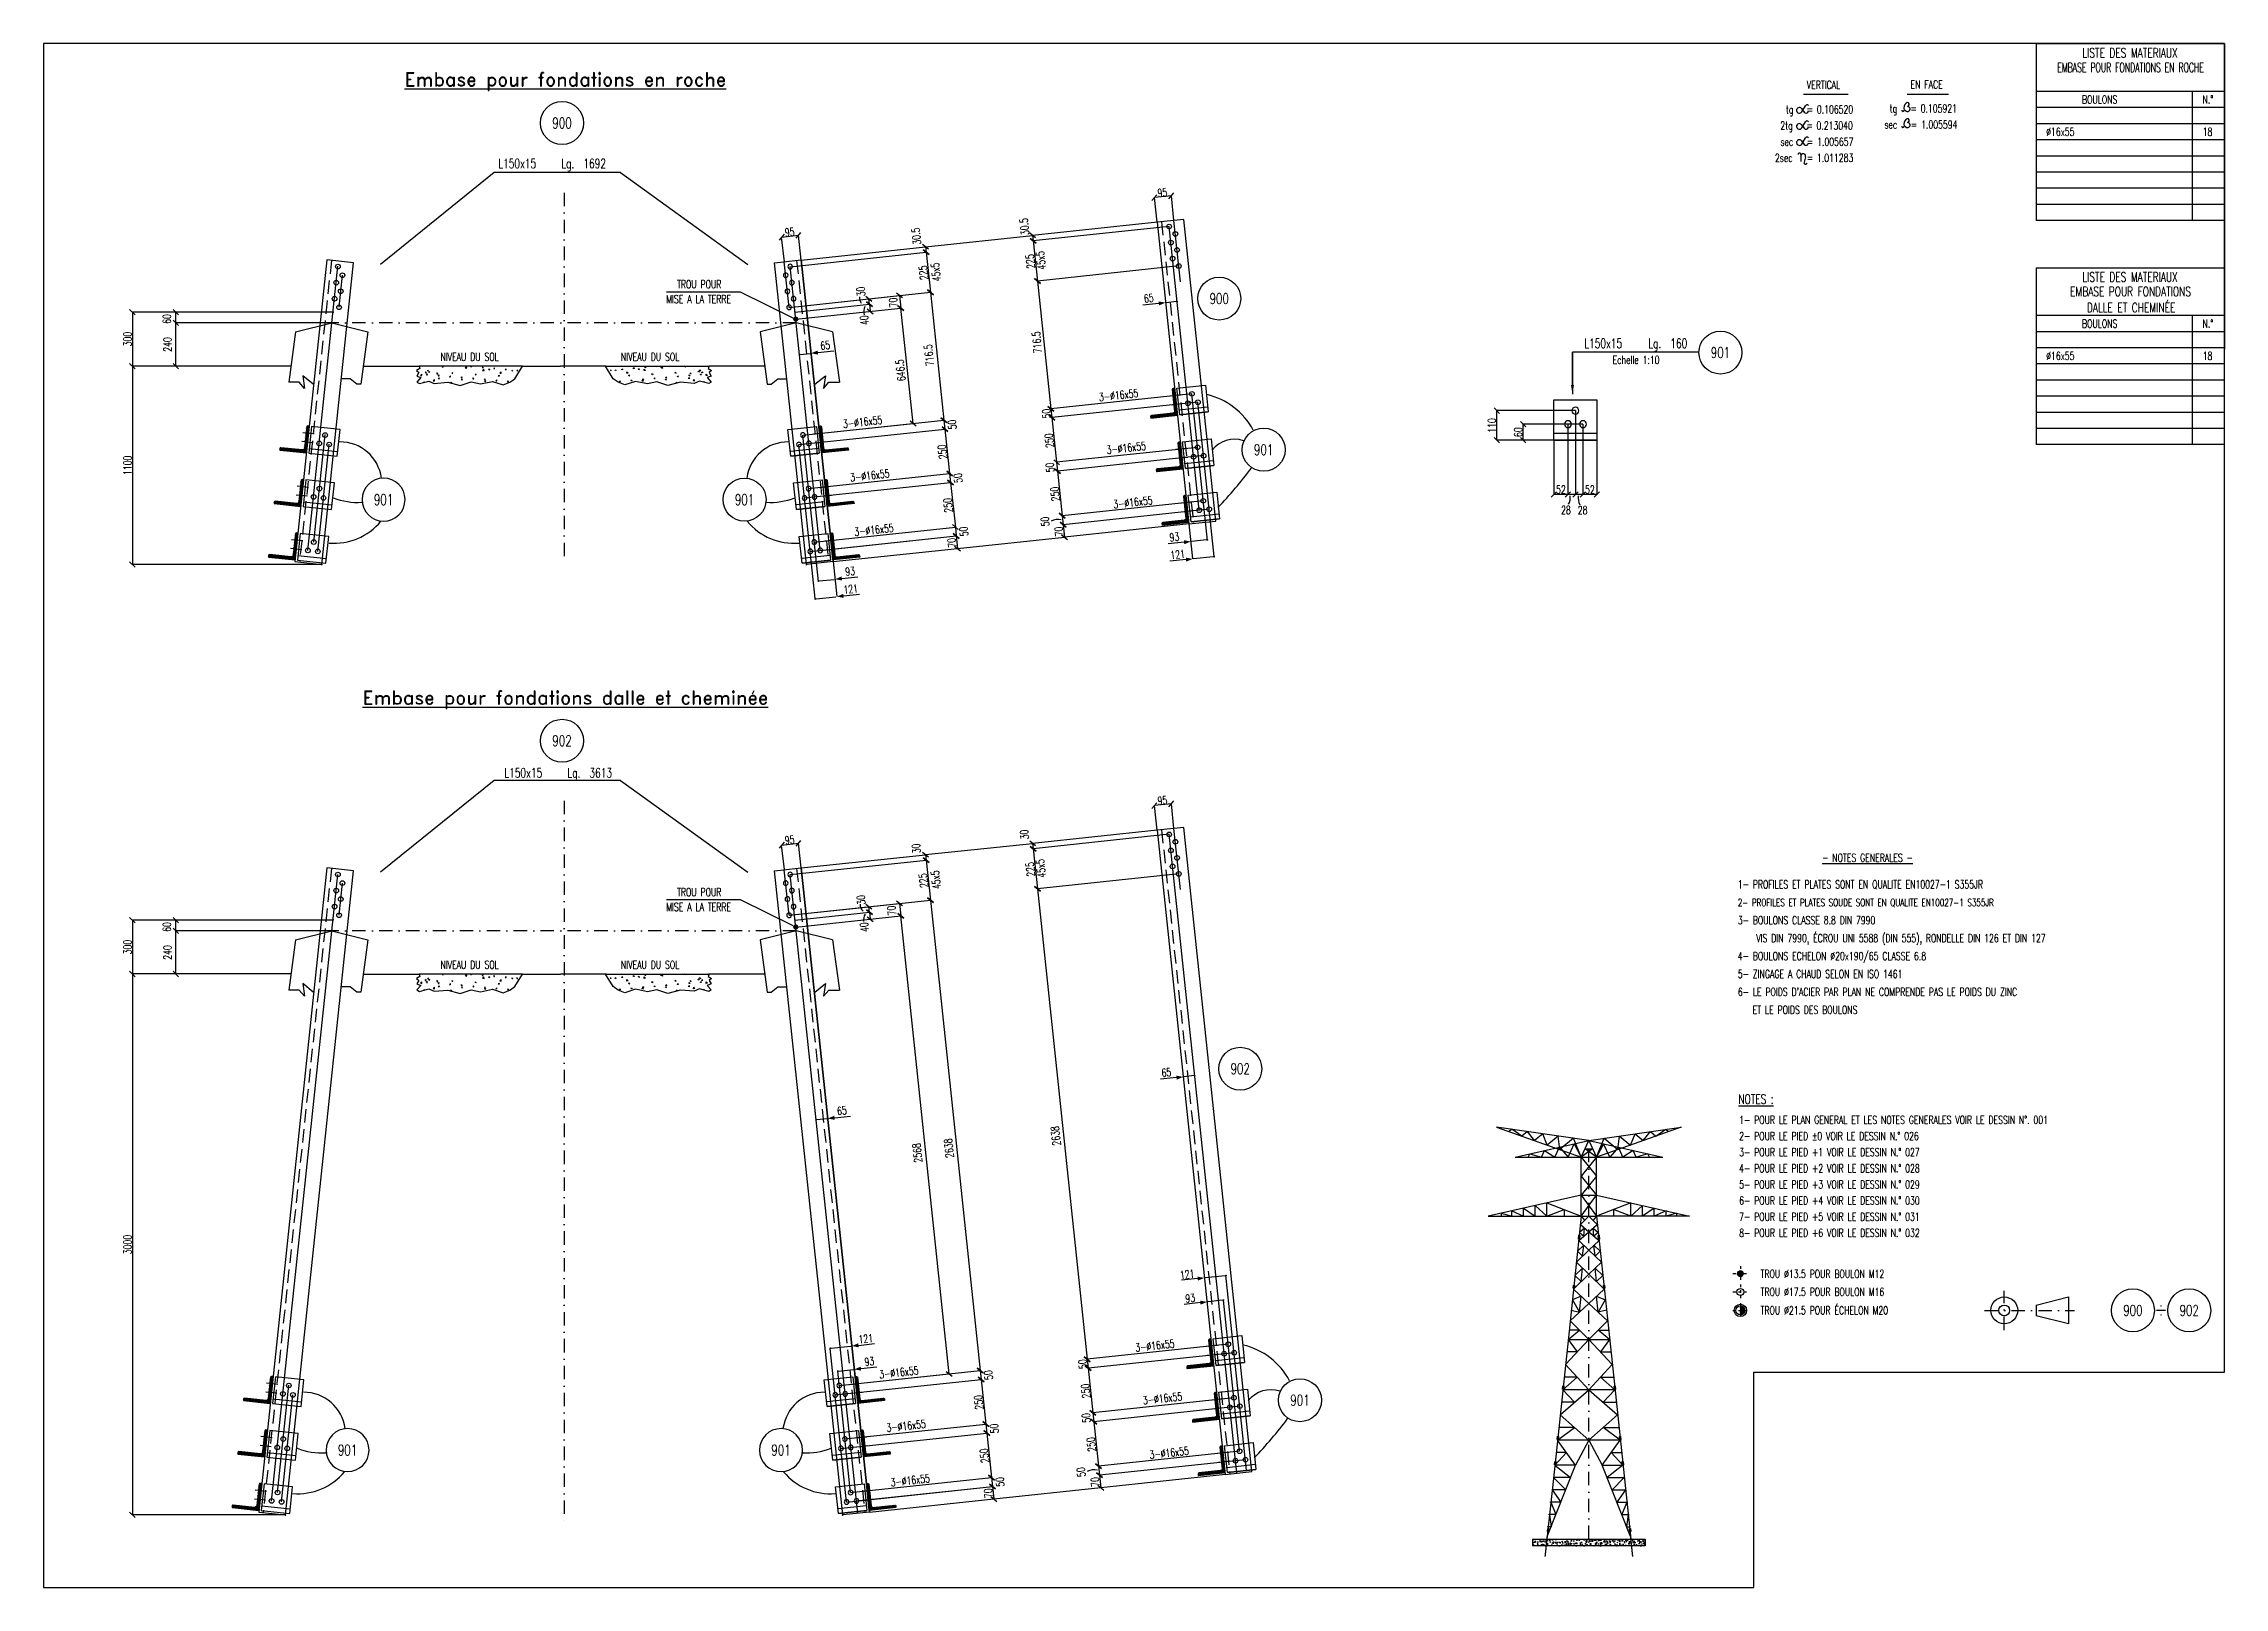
# Model space of a CAD drawing. Header units: feet. Extents: x 375 to 12540, y 75 to 8685.
import ezdxf
from ezdxf.enums import TextEntityAlignment as Align

# ---------------------------------------------------------------- set-up
doc = ezdxf.new("R2010")
doc.units = ezdxf.units.FT
doc.header["$LTSCALE"] = 150
doc.header["$MEASUREMENT"] = 0
doc.header["$PDMODE"] = 33
doc.header["$PDSIZE"] = 5
doc.linetypes.add('DASHDOT', pattern=[1, 0.5, -0.25, 0, -0.25])
doc.linetypes.add('DASHED', pattern=[0.75, 0.5, -0.25])
doc.layers.get('0').update_dxf_attribs({"linetype": 'CONTINUOUS'})
for name, color, linetype in [('035B', 7, 'CONTINUOUS'), ('ASSI', 3, 'CONTINUOUS'), ('BOLLINI_1', 7, 'CONTINUOUS'), ('FORI', 2, 'CONTINUOUS'), ('LINEA-MEDIA', 7, 'CONTINUOUS'), ('LINEA_ANG', 2, 'CONTINUOUS'), ('LM', 7, 'CONTINUOUS'), ('LP', 1, 'CONTINUOUS'), ('LS', 7, 'CONTINUOUS'), ('MZ', 6, 'DASHDOT'), ('NOTATION', 2, 'CONTINUOUS'), ('QT_MAL', 7, 'CONTINUOUS'), ('QT_MPR', 7, 'CONTINUOUS'), ('TRAT-Y', 7, 'DASHED'), ('TXT1', 7, 'CONTINUOUS')]:
    doc.layers.add(name, color=color, linetype=linetype)
doc.styles.add('1', font='romans', dxfattribs={"width": 0.7, "height": 45})
doc.styles.add('MONO', font='romans.shx', dxfattribs={"width": 0.7})
doc.styles.add('QUOTE', font='ROMANS8.SHX', dxfattribs={"width": 0.7})
doc.styles.add('RD', font='ROMAND8.SHX', dxfattribs={"width": 0.7})
doc.styles.add('RQL', font='ROMANS8.SHX', dxfattribs={"width": 0.7})
doc.styles.add('RS', font='ROMANS8.shx', dxfattribs={"width": 0.7})
doc.styles.get("Standard").update_dxf_attribs({"font": 'ROMANS8.SHX', "width": 0.7})
doc.dimstyles.new('FRECCE1', dxfattribs={"dimtxt": 45, "dimasz": 5, "dimexe": 0, "dimexo": 0, "dimgap": 1, "dimtad": 1, "dimzin": 0, "dimdsep": 46, "dimtxsty": 'RS', "dimblk1": 'QUOTP', "dimblk2": 'QUOTF', "dimsah": 1, "dimcen": 0, "dimclrd": 2, "dimclre": 2, "dimclrt": 7, "dimadec": 0, "dimazin": 0, "dimtfac": 1, "dimtix": 1, "dimtmove": 2, "dimatfit": 3, "dimldrblk": 'QUOTP', "dimfxl": 1, "dimtolj": 1, "dimtzin": 0, "dimarcsym": 0})
doc.dimstyles.new('M_TRATTO', dxfattribs={"dimtxt": 45, "dimasz": 30, "dimexe": 0, "dimexo": 0.06, "dimgap": 1, "dimtad": 1, "dimtoh": 1, "dimdec": 0, "dimlfac": 0.994375, "dimrnd": 0.5, "dimzin": 0, "dimdsep": 46, "dimtxsty": 'RS', "dimblk1": 'OBLIQUE', "dimblk2": 'OBLIQUE', "dimsah": 1, "dimcen": 0.09, "dimclrd": 2, "dimclre": 2, "dimclrt": 7, "dimadec": 0, "dimazin": 2, "dimtfac": 1, "dimtdec": 0, "dimtix": 1, "dimtmove": 2, "dimatfit": 3, "dimfxl": 1, "dimtolj": 1, "dimtzin": 0, "dimarcsym": 0})
doc.dimstyles.new('TRATTO', dxfattribs={"dimscale": 0, "dimtxt": 45, "dimasz": 30, "dimexe": 0, "dimexo": 0, "dimgap": 5, "dimtad": 1, "dimrnd": 0.5, "dimdsep": 46, "dimtxsty": 'RS', "dimblk1": 'OBLIQUE', "dimblk2": 'OBLIQUE', "dimsah": 1, "dimcen": 0.09, "dimclrd": 2, "dimclre": 2, "dimclrt": 7, "dimadec": 0, "dimazin": 0, "dimtfac": 1, "dimtix": 1, "dimtmove": 2, "dimatfit": 3, "dimfxl": 1, "dimtolj": 1, "dimtzin": 0, "dimarcsym": 0})

msp = doc.modelspace()

# ---------------------------------------------------------------- texts
at = {"layer": '035B', "style": 'MONO', "width": 0.7}
for s, p in [('TROU POUR', (3908.622, 7320.435)), ('MISE A LA TERRE', (3847.795, 7237.592)), ('TROU POUR', (3908.622, 3930.157)), ('MISE A LA TERRE', (3847.795, 3847.313))]:
    msp.add_text(s, height=45, dxfattribs=at).set_placement(p)
at = {"layer": 'LINEA-MEDIA', "style": 'RS', "width": 0.7}
for s, height, p in [('VERTICAL', 45.0005, (10210.603, 8432.438)), ('EN FACE', 45.0005, (10789.286, 8434.561)), ('tg   = 0.106520', 45.00053, (10094.062, 8295.46)), ('tg   = 0.105921', 45.00053, (10673.288, 8300.893)), ('2tg   = 0.213040', 45.00053, (10062.958, 8205.459)), ('sec   = 1.005657', 45.00053, (10063.289, 8115.458)), ('sec   = 1.005594', 45.00053, (10643.418, 8210.892)), ('2sec   = 1.011283', 45.00053, (10033.241, 8025.457))]:
    msp.add_text(s, height=height, dxfattribs=at).set_placement(p)
at = {"layer": 'LM', "style": 'RD'}
for s, width, p in [('LISTE DES MATERIAUX', 0.7, (12013.732, 8633.187)), ('EMBASE POUR FONDATIONS EN ROCHE', 0.6, (12016.668, 8552.185)), ('EMBASE POUR FONDATIONS', 0.7, (12016.668, 7302.38)), ('LISTE DES MATERIAUX', 0.7, (12013.732, 7383.382)), ('DALLE ET CHEMINÉE', 0.7, (12019.605, 7221.378))]:
    msp.add_text(s, height=52.49475, dxfattribs=dict(at, width=width)).set_placement(p, align=Align.MIDDLE)
at = {"layer": 'LM', "style": 'RS', "width": 0.7}
for s, p in [('1- POUR LE PLAN GENERAL ET LES NOTES GENERALES VOIR LE DESSIN N%%D. 001', (9833.355, 2659.653)), ('2- POUR LE PIED %%P0 VOIR LE DESSIN N.° 026', (9833.355, 2569.653)), ('3- POUR LE PIED +1 VOIR LE DESSIN N.° 027', (9833.355, 2479.653)), ('4- POUR LE PIED +2 VOIR LE DESSIN N.° 028', (9833.355, 2389.653)), ('5- POUR LE PIED +3 VOIR LE DESSIN N.° 029', (9833.355, 2299.653)), ('6- POUR LE PIED +4 VOIR LE DESSIN N.° 030', (9833.355, 2209.653)), ('7- POUR LE PIED +5 VOIR LE DESSIN N.° 031', (9833.355, 2119.653)), ('8- POUR LE PIED +6 VOIR LE DESSIN N.° 032', (9833.355, 2029.653))]:
    msp.add_text(s, height=45, dxfattribs=at).set_placement(p)
at = {"layer": 'LM', "linetype": 'ByBlock', "style": 'RS', "width": 0.7}
for s, p in [('TROU %%C13.5 POUR BOULON M12', (9952.71, 1800.626)), ('TROU %%C17.5 POUR BOULON M16', (9952.738, 1700.289)), ('TROU %%C21.5 POUR ÉCHELON M20', (9952.719, 1597.669))]:
    msp.add_text(s, height=45, dxfattribs=at).set_placement(p)
at = {"layer": 'LM', "char_height": 44.9937, "style": 'RD'}
for s, insert, attachment_point in [('BOULONS', (11745.785, 8373.006), 4), ('N.°', (12477.759, 8373.006), 6), ('BOULONS', (11745.785, 7123.201), 4), ('N.°', (12477.759, 7123.201), 6)]:
    msp.add_mtext(s, dxfattribs=dict(at, insert=insert, attachment_point=attachment_point))
at = {"layer": 'LS', "color": 3, "style": 'RD'}
for s, p in [('%%UEmbase pour fondations en roche', (3285.297, 8473.387)), ('%%UEmbase pour fondations dalle et cheminée', (3285.297, 5025.042))]:
    msp.add_text(s, height=75, dxfattribs=at).set_placement(p, align=Align.MIDDLE)
at = {"layer": 'LS', "color": 7, "style": 'RS', "width": 0.7}
for s, height, p in [('%%C16x55', 44.9937, (11545.788, 8170.547)), ('NIVEAU DU SOL', 45, (3595.573, 6915.439)), ('Echelle 1:10', 45, (9127.148, 6898.517)), ('%%C16x55', 44.9937, (11545.788, 6920.742)), ('NIVEAU DU SOL', 45, (3595.573, 3525.16))]:
    msp.add_text(s, height=height, dxfattribs=at).set_placement(p)
for p in [(12473.042, 8170.547), (12473.042, 6920.742)]:
    msp.add_text('18', height=44.9937, dxfattribs=at).set_placement(p, align=Align.RIGHT)
for p in [(2588.666, 6915.439), (2588.666, 3525.16)]:
    msp.add_text('NIVEAU DU SOL', height=45, rotation=360, dxfattribs=at).set_placement(p)
at = {"layer": 'NOTATION', "color": 7, "style": 'RS', "width": 0.7}
msp.add_text('%%uNOTES :', height=52.5, dxfattribs=at).set_placement((9828.739, 2772.005))
at = {"layer": 'TXT1', "style": '1', "width": 0.7}
for s, height, p in [('%%U- NOTES GENERALES -', 45.00027, (10296.144, 4121.866)), ('1- PROFILES ET PLATES SONT EN QUALITE EN10027-1 S355JR', 45.00027, (9825.929, 3973.442)), ('2- PROFILES ET PLATES SOUDE SONT EN QUALITE EN10027-1 S355JR', 42.00025, (9825.929, 3873.442)), ('3- BOULONS CLASSE 8.8 DIN 7990', 45.00027, (9825.929, 3773.442)), ('VIS DIN 7990, ÉCROU UNI 5588 (DIN 555), RONDELLE DIN 126 ET DIN 127', 45.00027, (9928.446, 3673.448)), ('4- BOULONS ECHELON %%C20x190/65 CLASSE 6.8 ', 45.00027, (9825.929, 3573.442)), ('5- ZINGAGE A CHAUD SELON EN ISO 1461', 45.00027, (9825.929, 3473.442)), ("6- LE POIDS D'ACIER PAR PLAN NE COMPRENDE PAS LE POIDS DU ZINC", 45.00027, (9825.929, 3373.442)), ('  ET LE POIDS DES BOULONS', 45.00027, (9865.442, 3273.464))]:
    msp.add_text(s, height=height, dxfattribs=at).set_placement(p)

# ---------------------------------------------------------------- blocks, each defined once
blk = doc.blocks.new('16')
blk.add_circle((0, 0), 1)
blk = doc.blocks.new('_OBLIQUE')
at = {"color": 0, "linetype": 'ByBlock'}
blk.add_line((-0.5, -0.5), (0.5, 0.5), dxfattribs=at)
blk = doc.blocks.new('*D45')
at = {"layer": 'QT_MPR', "color": 2, "lineweight": -2, "transparency": 16777216}
for p, q in [((1990, 7188), (870, 7188)), ((870, 7188), (870, 6886)), ((1634, 6886), (870, 6886))]:
    blk.add_line(p, q, dxfattribs=at)
at = {"layer": 'QT_MPR', "color": 2, "lineweight": -2, "transparency": 16777216, "xscale": 30, "yscale": 30, "zscale": 30}
for p, rotation in [((870, 7188), 90), ((870, 6886), 270)]:
    blk.add_blockref('_OBLIQUE', p, dxfattribs=dict(at, rotation=rotation))
at = {"layer": 'QT_MPR', "color": 7, "transparency": 16777216, "insert": (843, 7037), "char_height": 45, "attachment_point": 5, "rotation": 90, "style": 'RS'}
blk.add_mtext('\\A1;300', dxfattribs=at)
blk = doc.blocks.new('xxx')
blk.add_circle((0, 0), 8)
at = {"color": 3, "style": 'RQL', "width": 0.7}
blk.add_attdef('POS', text='', height=4, dxfattribs=at).set_placement((0, 0), align=Align.MIDDLE)
at = {"style": 'RQL', "width": 0.7, "flags": 1}
for tag, p in [('TIPO', (-0.39, -8.66)), ('POS1', (-0.39, -5.42))]:
    blk.add_attdef(tag, p, '', height=2, dxfattribs=at)
blk = doc.blocks.new('12')
at = {"color": 0}
for p, q in [((-1, 0.06), (-0.06, 1)), ((-1, 0.01), (-0.01, 1)), ((-1, -0.03), (0.03, 1)), ((-1, -0.07), (0.07, 1)), ((0.09, -1), (-1, 0.09)), ((0.05, -1), (-1, 0.05)), ((0, -1), (-1, 0)), ((-0.99, 0.16), (-0.16, 0.99)), ((-0.99, 0.11), (-0.11, 0.99)), ((-0.99, -0.11), (0.11, 0.99)), ((-0.99, -0.15), (0.15, 0.99)), ((0.17, -0.99), (-0.99, 0.17)), ((0.13, -0.99), (-0.99, 0.13)), ((-0.98, 0.22), (-0.22, 0.98)), ((-0.98, -0.19), (0.19, 0.98)), ((0.21, -0.98), (-0.98, 0.21)), ((-0.97, -0.23), (0.23, 0.97)), ((0.24, -0.97), (-0.97, 0.24)), ((-0.96, 0.28), (-0.28, 0.96)), ((-0.96, -0.27), (0.27, 0.96)), ((0.28, -0.96), (-0.96, 0.28)), ((-0.95, -0.3), (0.3, 0.95)), ((0.31, -0.95), (-0.95, 0.31)), ((-0.94, 0.34), (-0.34, 0.94)), ((-0.94, -0.33), (0.33, 0.94)), ((0.35, -0.94), (-0.94, 0.35)), ((-0.93, -0.37), (0.37, 0.93)), ((0.38, -0.93), (-0.93, 0.38)), ((-0.92, -0.4), (0.4, 0.92)), ((-0.91, 0.42), (-0.42, 0.91)), ((0.41, -0.91), (-0.91, 0.41)), ((-0.9, -0.43), (0.43, 0.9)), ((0.44, -0.9), (-0.9, 0.44)), ((-0.89, -0.46), (0.46, 0.89)), ((0.47, -0.88), (-0.88, 0.47)), ((-0.87, -0.49), (0.49, 0.87)), ((0.5, -0.87), (-0.87, 0.5)), ((-0.86, 0.52), (-0.52, 0.86)), ((-0.86, -0.52), (0.52, 0.86)), ((0.53, -0.85), (-0.85, 0.53)), ((-0.84, -0.54), (0.54, 0.84)), ((0.55, -0.83), (-0.83, 0.55)), ((-0.82, -0.57), (0.57, 0.82)), ((0.58, -0.81), (-0.81, 0.58)), ((-0.8, -0.6), (0.6, 0.8)), ((0.61, -0.79), (-0.79, 0.61)), ((-0.78, -0.62), (0.62, 0.78)), ((0.63, -0.78), (-0.78, 0.63)), ((-0.76, -0.65), (0.65, 0.76)), ((0.66, -0.75), (-0.75, 0.66)), ((-0.74, -0.67), (0.67, 0.74)), ((0.68, -0.73), (-0.73, 0.68)), ((-0.72, -0.69), (0.69, 0.72)), ((0.7, -0.71), (-0.71, 0.7)), ((-0.7, -0.72), (0.72, 0.7)), ((0.73, -0.69), (-0.69, 0.73)), ((0.75, -0.67), (-0.67, 0.75)), ((-0.67, -0.74), (0.74, 0.67)), ((-0.65, -0.76), (0.76, 0.65)), ((0.77, -0.64), (-0.64, 0.77)), ((-0.63, -0.78), (0.78, 0.63)), ((0.79, -0.62), (-0.62, 0.79)), ((-0.6, -0.8), (0.8, 0.6)), ((0.81, -0.59), (-0.59, 0.81)), ((-0.57, -0.82), (0.82, 0.57)), ((0.83, -0.56), (-0.56, 0.83)), ((-0.55, -0.84), (0.84, 0.55)), ((0.84, -0.54), (-0.54, 0.84)), ((-0.52, -0.85), (0.85, 0.52)), ((0.86, -0.51), (-0.51, 0.86)), ((-0.49, -0.87), (0.87, 0.49)), ((0.88, -0.48), (-0.48, 0.88)), ((-0.46, -0.89), (0.89, 0.46)), ((0.89, -0.45), (-0.45, 0.89)), ((-0.43, -0.9), (0.9, 0.43)), ((0.91, -0.42), (-0.42, 0.91)), ((-0.4, -0.92), (0.92, 0.4)), ((0.92, -0.39), (-0.39, 0.92)), ((-0.37, -0.93), (0.93, 0.37)), ((0.93, -0.36), (-0.36, 0.93)), ((-0.34, -0.94), (0.94, 0.34)), ((0.95, -0.33), (-0.33, 0.95)), ((-0.3, -0.95), (0.95, 0.3)), ((0.96, -0.29), (-0.29, 0.96)), ((-0.27, -0.96), (0.96, 0.27)), ((0.97, -0.26), (-0.26, 0.97)), ((-0.23, -0.97), (0.97, 0.23)), ((0.98, -0.22), (-0.22, 0.98)), ((-0.2, -0.98), (0.98, 0.2)), ((0.98, -0.18), (-0.18, 0.98)), ((-0.16, -0.99), (0.99, 0.16)), ((0.99, -0.14), (-0.14, 0.99)), ((-0.12, -0.99), (0.99, 0.12)), ((0.99, -0.1), (-0.1, 0.99)), ((-0.08, -1), (1, 0.08)), ((1, -0.06), (-0.06, 1)), ((-0.04, -1), (1, 0.04)), ((1, -0.02), (-0.02, 1)), ((1, 0.02), (0.02, 1)), ((1, 0.07), (0.07, 1)), ((0.99, 0.12), (0.12, 0.99)), ((0.98, 0.17), (0.17, 0.98)), ((0.97, 0.23), (0.23, 0.97)), ((0.96, 0.29), (0.29, 0.96)), ((0.93, 0.36), (0.36, 0.93)), ((0.9, 0.44), (0.44, 0.9)), ((0.84, 0.55), (0.55, 0.84)), ((-0.04, -1), (-1, -0.04)), ((-0.09, -1), (-1, -0.09)), ((-0.14, -0.99), (-0.99, -0.14)), ((-0.2, -0.98), (-0.98, -0.2)), ((-0.25, -0.97), (-0.97, -0.25)), ((-0.32, -0.95), (-0.95, -0.32)), ((-0.39, -0.92), (-0.92, -0.39)), ((-0.48, -0.88), (-0.88, -0.48)), ((-0.6, -0.8), (-0.8, -0.6)), ((0.01, -1), (1, -0.01)), ((0.05, -1), (1, -0.05)), ((0.1, -0.99), (0.99, -0.1)), ((0.15, -0.99), (0.99, -0.15)), ((0.21, -0.98), (0.98, -0.21)), ((0.27, -0.96), (0.96, -0.27)), ((0.33, -0.94), (0.94, -0.33)), ((0.41, -0.91), (0.91, -0.41)), ((0.5, -0.87), (0.87, -0.5)), ((0.66, -0.75), (0.75, -0.66))]:
    blk.add_line(p, q, dxfattribs=at)
blk.add_circle((0, 0), 1)
blk = doc.blocks.new('20')
at = {"color": 0}
for p, q in [((0, 0.98), (0.02, 1)), ((0, 0.94), (0.06, 1)), ((1, -0.01), (0, 0.99)), ((0, 0.89), (0.1, 0.99)), ((0, 0.85), (0.14, 0.99)), ((0, 0.8), (0.18, 0.98)), ((0, 0.76), (0.22, 0.98)), ((0, 0.71), (0.25, 0.97)), ((0, 0.67), (0.29, 0.96)), ((1, -0.05), (0, 0.95)), ((0, 0.62), (0.32, 0.95)), ((0, 0.58), (0.36, 0.93)), ((0, 0.53), (0.39, 0.92)), ((0, 0.49), (0.42, 0.91)), ((1, -0.09), (0, 0.9)), ((0, 0.44), (0.45, 0.89)), ((0, 0.4), (0.48, 0.88)), ((0.99, -0.13), (0, 0.86)), ((0, 0.35), (0.51, 0.86)), ((0, 0.31), (0.54, 0.84)), ((0, 0.26), (0.56, 0.83)), ((0.99, -0.17), (0, 0.81)), ((0, 0.22), (0.59, 0.81)), ((0, 0.17), (0.61, 0.79)), ((0.98, -0.21), (0, 0.77)), ((0, 0.13), (0.64, 0.77)), ((0, 0.08), (0.66, 0.75)), ((0, 0.04), (0.69, 0.73)), ((0.97, -0.25), (0, 0.72)), ((0, -0.01), (0.71, 0.7)), ((0.96, -0.28), (0, 0.68)), ((0, -0.05), (0.73, 0.68)), ((0, -0.1), (0.75, 0.66)), ((0.95, -0.32), (0, 0.63)), ((0, -0.14), (0.77, 0.63)), ((0, -0.19), (0.79, 0.61)), ((0.94, -0.35), (0, 0.59)), ((0, -0.23), (0.81, 0.58)), ((0, -0.28), (0.83, 0.56)), ((0.92, -0.38), (0, 0.54)), ((0, -0.32), (0.85, 0.53)), ((0.91, -0.41), (0, 0.5)), ((0, -0.36), (0.87, 0.5)), ((0, -0.41), (0.88, 0.47)), ((0.9, -0.44), (0, 0.45)), ((0, -0.45), (0.9, 0.44)), ((0.88, -0.47), (0, 0.41)), ((0, -0.5), (0.91, 0.41)), ((0, -0.54), (0.92, 0.38)), ((0.87, -0.5), (0, 0.36)), ((0, -0.59), (0.94, 0.35)), ((0.85, -0.53), (0, 0.32)), ((0, -0.63), (0.95, 0.31)), ((0, -0.68), (0.96, 0.28)), ((0.83, -0.56), (0, 0.27)), ((0, -0.72), (0.97, 0.25)), ((0.81, -0.58), (0, 0.23)), ((0, -0.77), (0.98, 0.21)), ((0.79, -0.61), (0, 0.18)), ((0, -0.81), (0.99, 0.17)), ((0.77, -0.63), (0, 0.14)), ((0, -0.86), (0.99, 0.13)), ((0.75, -0.66), (0, 0.09)), ((0, -0.9), (1, 0.09)), ((0.73, -0.68), (0, 0.05)), ((0, -0.95), (1, 0.05)), ((0.71, -0.7), (0, 0.01)), ((0, -0.99), (1, 0.01)), ((1, 0.04), (0.04, 1)), ((1, 0.09), (0.09, 1)), ((0.99, 0.14), (0.14, 0.99)), ((0.98, 0.19), (0.19, 0.98)), ((0.97, 0.25), (0.25, 0.97)), ((0.95, 0.31), (0.31, 0.95)), ((0.92, 0.38), (0.38, 0.92)), ((0.88, 0.47), (0.47, 0.88)), ((0.81, 0.59), (0.59, 0.81)), ((0.69, -0.73), (0, -0.04)), ((0.66, -0.75), (0, -0.08)), ((0.64, -0.77), (0, -0.13)), ((0.61, -0.79), (0, -0.17)), ((0.59, -0.81), (0, -0.22)), ((0.56, -0.83), (0, -0.26)), ((0.54, -0.84), (0, -0.31)), ((0.51, -0.86), (0, -0.35)), ((0.48, -0.88), (0, -0.4)), ((0.45, -0.89), (0, -0.44)), ((0.42, -0.91), (0, -0.49)), ((0.39, -0.92), (0, -0.53)), ((0.36, -0.93), (0, -0.58)), ((0.32, -0.95), (0, -0.62)), ((0.29, -0.96), (0, -0.67)), ((0.25, -0.97), (0, -0.71)), ((0.22, -0.98), (0, -0.76)), ((0.18, -0.98), (0, -0.8)), ((0.14, -0.99), (0, -0.85)), ((0.1, -0.99), (0, -0.89)), ((0.04, -1), (1, -0.04)), ((0.09, -1), (1, -0.09)), ((0.14, -0.99), (0.99, -0.14)), ((0.19, -0.98), (0.98, -0.19)), ((0.25, -0.97), (0.97, -0.25)), ((0.31, -0.95), (0.95, -0.31)), ((0.38, -0.92), (0.92, -0.38)), ((0.47, -0.88), (0.88, -0.47)), ((0.59, -0.81), (0.81, -0.59))]:
    blk.add_line(p, q, dxfattribs=at)
blk.add_line((0, 1), (0, -1))
blk.add_circle((0, 0), 1)
blk = doc.blocks.new('ASSE98')
blk.add_line((0, 0), (1, 0))
at = {"color": 7, "style": 'QUOTE', "width": 0.5, "flags": 1}
for tag, p in [('TI', (1.3831, 6.8273)), ('DI_S', (1.3831, 6.4218)), ('D_S', (1.3831, 6.0209)), ('E_S', (1.3831, 5.6806)), ('NFORI', (1.3645, 5.2979)), ('ALAR', (1.3635, 4.9325)), ('FAM', (1.3775, 4.5465)), ('ALA', (1.3831, 4.1926)), ('DISP2', (1.3831, 3.8497)), ('DISP1', (1.3831, 3.5069)), ('PINZAF', (1.3831, 3.164)), ('PINZAI', (1.3831, 2.8211)), ('TRP', (1.3831, 2.4783)), ('NP', (1.3831, 2.1354)), ('SV', (1.3831, 1.7926)), ('PESO', (1.3831, 1.4497)), ('QUA', (1.3831, 1.1069)), ('LUN', (1.3831, 0.764)), ('PROF', (1.3831, 0.4211)), ('POS', (1.3831, 0.0783))]:
    blk.add_attdef(tag, p, '', height=0.2, dxfattribs=at)
at = {"color": 7, "flags": 1}
for tag, p in [('LAV1', (3.0743, 6.8285)), ('LAV2', (3.0743, 6.4951)), ('LAV3', (3.0743, 6.1618)), ('LAV4', (3.0743, 5.8285)), ('LAV5', (3.0743, 5.4951)), ('LAV6', (3.0743, 5.1618)), ('LAV7', (3.0743, 4.8285)), ('LAV8', (3.0743, 4.4951)), ('LAV9', (3.0743, 4.1618)), ('LAV10', (3.0743, 3.8285))]:
    blk.add_attdef(tag, p, '', height=0.2, dxfattribs=at)
blk = doc.blocks.new('*D52')
at = {"layer": 'QT_MPR', "color": 2, "lineweight": -2, "transparency": 16777216}
for p, q in [((1751, 6886), (870, 6886)), ((870, 6886), (870, 5780)), ((1926, 5780), (870, 5780))]:
    blk.add_line(p, q, dxfattribs=at)
at = {"layer": 'QT_MPR', "color": 2, "lineweight": -2, "transparency": 16777216, "xscale": 30, "yscale": 30, "zscale": 30}
for p, rotation in [((870, 6886), 90), ((870, 5780), 270)]:
    blk.add_blockref('_OBLIQUE', p, dxfattribs=dict(at, rotation=rotation))
at = {"layer": 'QT_MPR', "color": 7, "transparency": 16777216, "insert": (843, 6333), "char_height": 45, "attachment_point": 5, "rotation": 90, "style": 'RS'}
blk.add_mtext('\\A1;1100', dxfattribs=at)
blk = doc.blocks.new('*D53')
at = {"layer": 'QT_MPR', "color": 2, "lineweight": -2, "transparency": 16777216}
for p, q in [((4540, 7441), (5298, 7522)), ((5298, 7522), (5322, 7298)), ((4533, 7214), (5322, 7298))]:
    blk.add_line(p, q, dxfattribs=at)
at = {"layer": 'QT_MPR', "color": 2, "lineweight": -2, "transparency": 16777216, "xscale": 30, "yscale": 30, "zscale": 30}
for p, rotation in [((5298, 7522), 96.0462819171352), ((5322, 7298), 276.0462819171352)]:
    blk.add_blockref('_OBLIQUE', p, dxfattribs=dict(at, rotation=rotation))
at = {"layer": 'QT_MPR', "color": 7, "transparency": 16777216, "insert": (5352, 7411), "char_height": 45, "attachment_point": 5, "rotation": 96.0463, "style": 'RS'}
blk.add_mtext('\\A1;45x5', dxfattribs=at)
blk = doc.blocks.new('*D54')
at = {"layer": 'QT_MPR', "color": 2, "lineweight": -2, "transparency": 16777216}
for p, q in [((4540, 7441), (5298, 7522)), ((5298, 7522), (5322, 7298)), ((4533, 7214), (5322, 7298))]:
    blk.add_line(p, q, dxfattribs=at)
at = {"layer": 'QT_MPR', "color": 2, "lineweight": -2, "transparency": 16777216, "xscale": 30, "yscale": 30, "zscale": 30}
for p, rotation in [((5298, 7522), 96.0462819171352), ((5322, 7298), 276.0462819171352)]:
    blk.add_blockref('_OBLIQUE', p, dxfattribs=dict(at, rotation=rotation))
at = {"layer": 'QT_MPR', "color": 7, "transparency": 16777216, "insert": (5283, 7407), "char_height": 45, "attachment_point": 5, "rotation": 96.0463, "style": 'RS'}
blk.add_mtext('\\A1;225', dxfattribs=at)
blk = doc.blocks.new('*D55')
at = {"layer": 'QT_MPR', "color": 2, "lineweight": -2, "transparency": 16777216}
for p, q in [((4601, 7478), (5295, 7552)), ((5295, 7552), (5298, 7522)), ((4540, 7441), (5298, 7522))]:
    blk.add_line(p, q, dxfattribs=at)
at = {"layer": 'QT_MPR', "color": 2, "lineweight": -2, "transparency": 16777216, "xscale": 30, "yscale": 30, "zscale": 30}
for p, rotation in [((5295, 7552), 96.0462819171352), ((5298, 7522), 276.0462819171352)]:
    blk.add_blockref('_OBLIQUE', p, dxfattribs=dict(at, rotation=rotation))
at = {"layer": 'QT_MPR', "color": 7, "transparency": 16777216, "insert": (5243, 7611), "char_height": 45, "attachment_point": 5, "rotation": 96.0463, "style": 'RS'}
blk.add_mtext('\\A1;30.5', dxfattribs=at)
blk = doc.blocks.new('*D56')
at = {"layer": 'QT_MPR', "color": 2, "lineweight": -2, "transparency": 16777216}
for p, q in [((6654, 7665), (5895, 7585)), ((5895, 7585), (5919, 7361)), ((6707, 7445), (5919, 7361))]:
    blk.add_line(p, q, dxfattribs=at)
at = {"layer": 'QT_MPR', "color": 2, "lineweight": -2, "transparency": 16777216, "xscale": 30, "yscale": 30, "zscale": 30}
for p, rotation in [((5895, 7585), 96.04628191713564), ((5919, 7361), 276.0462819171356)]:
    blk.add_blockref('_OBLIQUE', p, dxfattribs=dict(at, rotation=rotation))
at = {"layer": 'QT_MPR', "color": 7, "transparency": 16777216, "insert": (5938, 7476), "char_height": 45, "attachment_point": 5, "rotation": 96.0463, "style": 'RS'}
blk.add_mtext('\\A1;45x5', dxfattribs=at)
blk = doc.blocks.new('*D57')
at = {"layer": 'QT_MPR', "color": 2, "lineweight": -2, "transparency": 16777216}
for p, q in [((6654, 7665), (5895, 7585)), ((5895, 7585), (5919, 7361)), ((6707, 7445), (5919, 7361))]:
    blk.add_line(p, q, dxfattribs=at)
at = {"layer": 'QT_MPR', "color": 2, "lineweight": -2, "transparency": 16777216, "xscale": 30, "yscale": 30, "zscale": 30}
for p, rotation in [((5895, 7585), 96.04628191713564), ((5919, 7361), 276.0462819171356)]:
    blk.add_blockref('_OBLIQUE', p, dxfattribs=dict(at, rotation=rotation))
at = {"layer": 'QT_MPR', "color": 7, "transparency": 16777216, "insert": (5879, 7470), "char_height": 45, "attachment_point": 5, "rotation": 96.0463, "style": 'RS'}
blk.add_mtext('\\A1;225', dxfattribs=at)
blk = doc.blocks.new('*D58')
at = {"layer": 'QT_MPR', "color": 2, "lineweight": -2, "transparency": 16777216}
for p, q in [((6588, 7689), (5892, 7615)), ((6654, 7665), (5895, 7585)), ((5892, 7615), (5895, 7585))]:
    blk.add_line(p, q, dxfattribs=at)
at = {"layer": 'QT_MPR', "color": 2, "lineweight": -2, "transparency": 16777216, "xscale": 30, "yscale": 30, "zscale": 30}
for p, rotation in [((5892, 7615), 96.04628191713564), ((5895, 7585), 276.0462819171356)]:
    blk.add_blockref('_OBLIQUE', p, dxfattribs=dict(at, rotation=rotation))
at = {"layer": 'QT_MPR', "color": 7, "transparency": 16777216, "insert": (5846, 7664), "char_height": 45, "attachment_point": 5, "rotation": 96.0463, "style": 'RS'}
blk.add_mtext('\\A1;30.5', dxfattribs=at)
blk = doc.blocks.new('*D59')
at = {"layer": 'QT_MPR', "color": 2, "lineweight": -2, "transparency": 16777216}
for p, q in [((4533, 7214), (4979, 7261)), ((4566, 7188), (4982, 7232)), ((4982, 7232), (4979, 7261))]:
    blk.add_line(p, q, dxfattribs=at)
at = {"layer": 'QT_MPR', "color": 2, "lineweight": -2, "transparency": 16777216, "xscale": 30, "yscale": 30, "zscale": 30}
for p, rotation in [((4979, 7261), 96.04628191713621), ((4982, 7232), 276.0462819171362)]:
    blk.add_blockref('_OBLIQUE', p, dxfattribs=dict(at, rotation=rotation))
at = {"layer": 'QT_MPR', "color": 7, "transparency": 16777216, "insert": (4934, 7302), "char_height": 45, "attachment_point": 5, "rotation": 96.0463, "style": 'RS'}
blk.add_mtext('\\A1;30', dxfattribs=at)
blk = doc.blocks.new('*D60')
at = {"layer": 'QT_MPR', "color": 2, "lineweight": -2, "transparency": 16777216}
for p, q in [((8920, 6638), (8920, 6170)), ((8962, 6563), (8962, 6170)), ((8962, 6170), (8920, 6170))]:
    blk.add_line(p, q, dxfattribs=at)
at = {"layer": 'QT_MPR', "color": 2, "lineweight": -2, "transparency": 16777216, "xscale": 30, "yscale": 30, "zscale": 30}
for p, rotation in [((8920, 6170), 179.9999999991383), ((8962, 6170), 359.9999999991384)]:
    blk.add_blockref('_OBLIQUE', p, dxfattribs=dict(at, rotation=rotation))
at = {"layer": 'QT_MPR', "color": 7, "transparency": 16777216, "insert": (8960, 6083), "char_height": 45, "attachment_point": 5, "style": 'RS'}
blk.add_mtext('\\A1;28', dxfattribs=at)
blk = doc.blocks.new('*D61')
at = {"layer": 'QT_MPR', "color": 2, "lineweight": -2, "transparency": 16777216}
for p, q in [((8920, 6638), (8920, 6170)), ((8878, 6563), (8878, 6170)), ((8920, 6170), (8878, 6170))]:
    blk.add_line(p, q, dxfattribs=at)
at = {"layer": 'QT_MPR', "color": 2, "lineweight": -2, "transparency": 16777216, "xscale": 30, "yscale": 30, "zscale": 30}
for p, rotation in [((8878, 6170), 179.9999999991383), ((8920, 6170), 359.9999999991384)]:
    blk.add_blockref('_OBLIQUE', p, dxfattribs=dict(at, rotation=rotation))
at = {"layer": 'QT_MPR', "color": 7, "transparency": 16777216, "insert": (8867, 6084), "char_height": 45, "attachment_point": 5, "style": 'RS'}
blk.add_mtext('\\A1;28', dxfattribs=at)
blk = doc.blocks.new('*D62')
at = {"layer": 'QT_MPR', "color": 2, "lineweight": -2, "transparency": 16777216}
for p, q in [((8962, 6563), (8962, 6170)), ((9040, 6473), (9040, 6170)), ((9040, 6170), (8962, 6170))]:
    blk.add_line(p, q, dxfattribs=at)
at = {"layer": 'QT_MPR', "color": 2, "lineweight": -2, "transparency": 16777216, "xscale": 30, "yscale": 30, "zscale": 30}
for p, rotation in [((8962, 6170), 179.9999999991383), ((9040, 6170), 359.9999999991384)]:
    blk.add_blockref('_OBLIQUE', p, dxfattribs=dict(at, rotation=rotation))
at = {"layer": 'QT_MPR', "color": 7, "transparency": 16777216, "insert": (9001, 6198), "char_height": 45, "attachment_point": 5, "style": 'RS'}
blk.add_mtext('\\A1;52', dxfattribs=at)
blk = doc.blocks.new('*D63')
at = {"layer": 'QT_MPR', "color": 2, "lineweight": -2, "transparency": 16777216}
for p, q in [((8800, 6473), (8800, 6170)), ((8878, 6563), (8878, 6170)), ((8878, 6170), (8800, 6170))]:
    blk.add_line(p, q, dxfattribs=at)
at = {"layer": 'QT_MPR', "color": 2, "lineweight": -2, "transparency": 16777216, "xscale": 30, "yscale": 30, "zscale": 30}
for p, rotation in [((8800, 6170), 179.9999999991383), ((8878, 6170), 359.9999999991384)]:
    blk.add_blockref('_OBLIQUE', p, dxfattribs=dict(at, rotation=rotation))
at = {"layer": 'QT_MPR', "color": 7, "transparency": 16777216, "insert": (8839, 6198), "char_height": 45, "attachment_point": 5, "style": 'RS'}
blk.add_mtext('\\A1;52', dxfattribs=at)
blk = doc.blocks.new('*D64')
at = {"layer": 'LS', "color": 2, "lineweight": -2, "transparency": 16777216}
for p, q in [((8962, 6563), (8628, 6563)), ((8628, 6473), (8628, 6563)), ((8800, 6473), (8628, 6473))]:
    blk.add_line(p, q, dxfattribs=at)
at = {"layer": 'LS', "color": 2, "lineweight": -2, "transparency": 16777216, "xscale": 30, "yscale": 30, "zscale": 30}
for p, rotation in [((8628, 6563), 90), ((8628, 6473), 270)]:
    blk.add_blockref('_OBLIQUE', p, dxfattribs=dict(at, rotation=rotation))
at = {"layer": 'LS', "color": 7, "transparency": 16777216, "insert": (8600, 6518), "char_height": 45, "attachment_point": 5, "rotation": 90, "style": 'RS'}
blk.add_mtext('\\A1;60', dxfattribs=at)
blk = doc.blocks.new('*D65')
at = {"layer": 'LS', "color": 2, "lineweight": -2, "transparency": 16777216}
for p, q in [((8920, 6638), (8482, 6638)), ((8482, 6473), (8482, 6638)), ((8800, 6473), (8482, 6473))]:
    blk.add_line(p, q, dxfattribs=at)
at = {"layer": 'LS', "color": 2, "lineweight": -2, "transparency": 16777216, "xscale": 30, "yscale": 30, "zscale": 30}
for p, rotation in [((8482, 6638), 90), ((8482, 6473), 270)]:
    blk.add_blockref('_OBLIQUE', p, dxfattribs=dict(at, rotation=rotation))
at = {"layer": 'LS', "color": 7, "transparency": 16777216, "insert": (8454, 6555), "char_height": 45, "attachment_point": 5, "rotation": 90, "style": 'RS'}
blk.add_mtext('\\A1;110', dxfattribs=at)
blk = doc.blocks.new('*D66')
at = {"layer": 'LS', "color": 2, "lineweight": -2, "transparency": 16777216}
for p, q in [((4492, 7606), (4586, 7616)), ((4507, 7468), (4492, 7606)), ((4601, 7478), (4586, 7616))]:
    blk.add_line(p, q, dxfattribs=at)
at = {"layer": 'LS', "color": 2, "lineweight": -2, "transparency": 16777216, "xscale": 30, "yscale": 30, "zscale": 30}
for p, rotation in [((4492, 7606), 186.046281918), ((4586, 7616), 6.046281917999994)]:
    blk.add_blockref('_OBLIQUE', p, dxfattribs=dict(at, rotation=rotation))
at = {"layer": 'LS', "color": 7, "transparency": 16777216, "insert": (4537, 7634), "char_height": 45, "attachment_point": 5, "rotation": 6.0463, "style": 'RS'}
blk.add_mtext('\\A1;95', dxfattribs=at)
blk = doc.blocks.new('*D67')
at = {"layer": 'LS', "color": 2, "lineweight": -2, "transparency": 16777216}
for p, q in [((6666, 7836), (6571, 7826)), ((6586, 7689), (6571, 7826)), ((6680, 7698), (6666, 7836))]:
    blk.add_line(p, q, dxfattribs=at)
at = {"layer": 'LS', "color": 2, "lineweight": -2, "transparency": 16777216, "xscale": 30, "yscale": 30, "zscale": 30}
for p, rotation in [((6571, 7826), 186.0462819162002), ((6666, 7836), 6.046281916200156)]:
    blk.add_blockref('_OBLIQUE', p, dxfattribs=dict(at, rotation=rotation))
at = {"layer": 'LS', "color": 7, "transparency": 16777216, "insert": (6616, 7854), "char_height": 45, "attachment_point": 5, "rotation": 6.0463, "style": 'RS'}
blk.add_mtext('\\A1;95', dxfattribs=at)
blk = doc.blocks.new('*D33')
at = {"layer": 'QT_MPR', "color": 2, "lineweight": -2, "transparency": 16777216}
for p, q in [((4611, 6502), (5397, 6585)), ((5397, 6585), (5403, 6535)), ((4588, 6449), (5403, 6535))]:
    blk.add_line(p, q, dxfattribs=at)
at = {"layer": 'QT_MPR', "color": 2, "lineweight": -2, "transparency": 16777216, "xscale": 30, "yscale": 30, "zscale": 30}
for p, rotation in [((5397, 6585), 96.0462819171352), ((5403, 6535), 276.0462819171352)]:
    blk.add_blockref('_OBLIQUE', p, dxfattribs=dict(at, rotation=rotation))
at = {"layer": 'QT_MPR', "color": 7, "transparency": 16777216, "insert": (5443, 6560), "char_height": 45, "attachment_point": 5, "rotation": 96.0463, "style": 'RS'}
blk.add_mtext('\\A1;50', dxfattribs=at)
blk = doc.blocks.new('*D34')
at = {"layer": 'QT_MPR', "color": 2, "lineweight": -2, "transparency": 16777216}
for p, q in [((4588, 6449), (5403, 6535)), ((5403, 6535), (5429, 6287)), ((4642, 6204), (5429, 6287))]:
    blk.add_line(p, q, dxfattribs=at)
at = {"layer": 'QT_MPR', "color": 2, "lineweight": -2, "transparency": 16777216, "xscale": 30, "yscale": 30, "zscale": 30}
for p, rotation in [((5403, 6535), 96.0462819171352), ((5429, 6287), 276.0462819171352)]:
    blk.add_blockref('_OBLIQUE', p, dxfattribs=dict(at, rotation=rotation))
at = {"layer": 'QT_MPR', "color": 7, "transparency": 16777216, "insert": (5389, 6408), "char_height": 45, "attachment_point": 5, "rotation": 96.0463, "style": 'RS'}
blk.add_mtext('\\A1;250', dxfattribs=at)
blk = doc.blocks.new('*D35')
at = {"layer": 'QT_MPR', "color": 2, "lineweight": -2, "transparency": 16777216}
for p, q in [((4620, 6151), (5434, 6237)), ((4642, 6204), (5429, 6287)), ((5429, 6287), (5434, 6237))]:
    blk.add_line(p, q, dxfattribs=at)
at = {"layer": 'QT_MPR', "color": 2, "lineweight": -2, "transparency": 16777216, "xscale": 30, "yscale": 30, "zscale": 30}
for p, rotation in [((5429, 6287), 96.0462819171352), ((5434, 6237), 276.0462819171352)]:
    blk.add_blockref('_OBLIQUE', p, dxfattribs=dict(at, rotation=rotation))
at = {"layer": 'QT_MPR', "color": 7, "transparency": 16777216, "insert": (5476, 6262), "char_height": 45, "attachment_point": 5, "rotation": 96.0463, "style": 'RS'}
blk.add_mtext('\\A1;50', dxfattribs=at)
blk = doc.blocks.new('*D36')
at = {"layer": 'QT_MPR', "color": 2, "lineweight": -2, "transparency": 16777216}
for p, q in [((4620, 6151), (5434, 6237)), ((5434, 6237), (5461, 5989)), ((4674, 5905), (5461, 5989))]:
    blk.add_line(p, q, dxfattribs=at)
at = {"layer": 'QT_MPR', "color": 2, "lineweight": -2, "transparency": 16777216, "xscale": 30, "yscale": 30, "zscale": 30}
for p, rotation in [((5434, 6237), 96.0462819171352), ((5461, 5989), 276.0462819171352)]:
    blk.add_blockref('_OBLIQUE', p, dxfattribs=dict(at, rotation=rotation))
at = {"layer": 'QT_MPR', "color": 7, "transparency": 16777216, "insert": (5420, 6110), "char_height": 45, "attachment_point": 5, "rotation": 96.0463, "style": 'RS'}
blk.add_mtext('\\A1;250', dxfattribs=at)
blk = doc.blocks.new('*D37')
at = {"layer": 'QT_MPR', "color": 2, "lineweight": -2, "transparency": 16777216}
for p, q in [((4674, 5905), (5461, 5989)), ((5461, 5989), (5466, 5939)), ((4651, 5853), (5466, 5939))]:
    blk.add_line(p, q, dxfattribs=at)
at = {"layer": 'QT_MPR', "color": 2, "lineweight": -2, "transparency": 16777216, "xscale": 30, "yscale": 30, "zscale": 30}
for p, rotation in [((5461, 5989), 96.0462819171352), ((5466, 5939), 276.0462819171352)]:
    blk.add_blockref('_OBLIQUE', p, dxfattribs=dict(at, rotation=rotation))
at = {"layer": 'QT_MPR', "color": 7, "transparency": 16777216, "insert": (5508, 5964), "char_height": 45, "attachment_point": 5, "rotation": 96.0463, "style": 'RS'}
blk.add_mtext('\\A1;50', dxfattribs=at)
blk = doc.blocks.new('*D38')
at = {"layer": 'QT_MPR', "color": 2, "lineweight": -2, "transparency": 16777216}
for p, q in [((4707, 5858), (5466, 5939)), ((4779, 5796), (5473, 5869)), ((5466, 5939), (5473, 5869))]:
    blk.add_line(p, q, dxfattribs=at)
at = {"layer": 'QT_MPR', "color": 2, "lineweight": -2, "transparency": 16777216, "xscale": 30, "yscale": 30, "zscale": 30}
for p, rotation in [((5466, 5939), 96.0462819171352), ((5473, 5869), 276.0462819171352)]:
    blk.add_blockref('_OBLIQUE', p, dxfattribs=dict(at, rotation=rotation))
at = {"layer": 'QT_MPR', "color": 7, "transparency": 16777216, "insert": (5442, 5901), "char_height": 45, "attachment_point": 5, "rotation": 96.0463, "style": 'RS'}
blk.add_mtext('\\A1;70', dxfattribs=at)
blk = doc.blocks.new('*D39')
at = {"layer": 'QT_MPR', "color": 2, "lineweight": -2, "transparency": 16777216}
for p, q in [((6781, 6732), (5994, 6648)), ((5994, 6648), (5999, 6599)), ((6814, 6685), (5999, 6599))]:
    blk.add_line(p, q, dxfattribs=at)
at = {"layer": 'QT_MPR', "color": 2, "lineweight": -2, "transparency": 16777216, "xscale": 30, "yscale": 30, "zscale": 30}
for p, rotation in [((5994, 6648), 96.04628191713564), ((5999, 6599), 276.0462819171356)]:
    blk.add_blockref('_OBLIQUE', p, dxfattribs=dict(at, rotation=rotation))
at = {"layer": 'QT_MPR', "color": 7, "transparency": 16777216, "insert": (5969, 6621), "char_height": 45, "attachment_point": 5, "rotation": 96.0463, "style": 'RS'}
blk.add_mtext('\\A1;50', dxfattribs=at)
blk = doc.blocks.new('*D40')
at = {"layer": 'QT_MPR', "color": 2, "lineweight": -2, "transparency": 16777216}
for p, q in [((6814, 6685), (5999, 6599)), ((5999, 6599), (6026, 6350)), ((6812, 6433), (6026, 6350))]:
    blk.add_line(p, q, dxfattribs=at)
at = {"layer": 'QT_MPR', "color": 2, "lineweight": -2, "transparency": 16777216, "xscale": 30, "yscale": 30, "zscale": 30}
for p, rotation in [((5999, 6599), 96.04628191713564), ((6026, 6350), 276.0462819171356)]:
    blk.add_blockref('_OBLIQUE', p, dxfattribs=dict(at, rotation=rotation))
at = {"layer": 'QT_MPR', "color": 7, "transparency": 16777216, "insert": (5985, 6471), "char_height": 45, "attachment_point": 5, "rotation": 96.0463, "style": 'RS'}
blk.add_mtext('\\A1;250', dxfattribs=at)
blk = doc.blocks.new('*D41')
at = {"layer": 'QT_MPR', "color": 2, "lineweight": -2, "transparency": 16777216}
for p, q in [((6812, 6433), (6026, 6350)), ((6026, 6350), (6031, 6300)), ((6845, 6387), (6031, 6300))]:
    blk.add_line(p, q, dxfattribs=at)
at = {"layer": 'QT_MPR', "color": 2, "lineweight": -2, "transparency": 16777216, "xscale": 30, "yscale": 30, "zscale": 30}
for p, rotation in [((6026, 6350), 96.04628191713564), ((6031, 6300), 276.0462819171356)]:
    blk.add_blockref('_OBLIQUE', p, dxfattribs=dict(at, rotation=rotation))
at = {"layer": 'QT_MPR', "color": 7, "transparency": 16777216, "insert": (5989, 6321), "char_height": 45, "attachment_point": 5, "rotation": 96.0463, "style": 'RS'}
blk.add_mtext('\\A1;50', dxfattribs=at)
blk = doc.blocks.new('*D42')
at = {"layer": 'QT_MPR', "color": 2, "lineweight": -2, "transparency": 16777216}
for p, q in [((6845, 6387), (6031, 6300)), ((6031, 6300), (6057, 6052)), ((6844, 6135), (6057, 6052))]:
    blk.add_line(p, q, dxfattribs=at)
at = {"layer": 'QT_MPR', "color": 2, "lineweight": -2, "transparency": 16777216, "xscale": 30, "yscale": 30, "zscale": 30}
for p, rotation in [((6031, 6300), 96.04628191713564), ((6057, 6052), 276.0462819171356)]:
    blk.add_blockref('_OBLIQUE', p, dxfattribs=dict(at, rotation=rotation))
at = {"layer": 'QT_MPR', "color": 7, "transparency": 16777216, "insert": (6017, 6173), "char_height": 45, "attachment_point": 5, "rotation": 96.0463, "style": 'RS'}
blk.add_mtext('\\A1;250', dxfattribs=at)
blk = doc.blocks.new('*D43')
at = {"layer": 'QT_MPR', "color": 2, "lineweight": -2, "transparency": 16777216}
for p, q in [((6844, 6135), (6057, 6052)), ((6877, 6088), (6063, 6002)), ((6057, 6052), (6063, 6002))]:
    blk.add_line(p, q, dxfattribs=at)
at = {"layer": 'QT_MPR', "color": 2, "lineweight": -2, "transparency": 16777216, "xscale": 30, "yscale": 30, "zscale": 30}
for p, rotation in [((6057, 6052), 96.04628191713564), ((6063, 6002), 276.0462819171356)]:
    blk.add_blockref('_OBLIQUE', p, dxfattribs=dict(at, rotation=rotation))
at = {"layer": 'QT_MPR', "color": 7, "transparency": 16777216, "insert": (5961, 6019), "char_height": 45, "attachment_point": 5, "rotation": 96.0463, "style": 'RS'}
blk.add_mtext('\\A1;50', dxfattribs=at)
blk = doc.blocks.new('*D44')
at = {"layer": 'QT_MPR', "color": 2, "lineweight": -2, "transparency": 16777216}
for p, q in [((6877, 6088), (6063, 6002)), ((6063, 6002), (6070, 5932)), ((6766, 6006), (6070, 5932))]:
    blk.add_line(p, q, dxfattribs=at)
at = {"layer": 'QT_MPR', "color": 2, "lineweight": -2, "transparency": 16777216, "xscale": 30, "yscale": 30, "zscale": 30}
for p, rotation in [((6063, 6002), 96.04628191713564), ((6070, 5932), 276.0462819171356)]:
    blk.add_blockref('_OBLIQUE', p, dxfattribs=dict(at, rotation=rotation))
at = {"layer": 'QT_MPR', "color": 7, "transparency": 16777216, "insert": (6039, 5964), "char_height": 45, "attachment_point": 5, "rotation": 96.0463, "style": 'RS'}
blk.add_mtext('\\A1;70', dxfattribs=at)
blk = doc.blocks.new('bull')
at = {"style": 'RS', "width": 0.7, "flags": 1}
for tag, p in [('NN', (-12.25, 0)), ('SERRAGGIO', (0, -9.71)), ('DIAMETRO', (0, -4.86)), ('LUNGHEZZA', (0, -14.57)), ('TIPO', (0, -24.12)), ('NB', (0, -19.43)), ('EL', (-0.14, -29))]:
    blk.add_attdef(tag, p, '', height=3, dxfattribs=at)
at = {"style": 'RS', "width": 0.7}
blk.add_attdef('BULLONE', (0, 0), '', height=3, dxfattribs=at)
blk = doc.blocks.new('*D46')
at = {"layer": 'QT_MPR', "color": 2, "lineweight": -2, "transparency": 16777216}
for p, q in [((4533, 7214), (5322, 7298)), ((5322, 7298), (5397, 6585)), ((4611, 6502), (5397, 6585))]:
    blk.add_line(p, q, dxfattribs=at)
at = {"layer": 'QT_MPR', "color": 2, "lineweight": -2, "transparency": 16777216, "xscale": 30, "yscale": 30, "zscale": 30}
for p, rotation in [((5322, 7298), 96.04628191713496), ((5397, 6585), 276.046281917135)]:
    blk.add_blockref('_OBLIQUE', p, dxfattribs=dict(at, rotation=rotation))
at = {"layer": 'QT_MPR', "color": 7, "transparency": 16777216, "insert": (5314, 6947), "char_height": 45, "attachment_point": 5, "rotation": 96.0463, "style": 'RS'}
blk.add_mtext('\\A1;716.5', dxfattribs=at)
blk = doc.blocks.new('*D47')
at = {"layer": 'QT_MPR', "color": 2, "lineweight": -2, "transparency": 16777216}
for p, q in [((6707, 7445), (5919, 7361)), ((5919, 7361), (5994, 6648)), ((6781, 6732), (5994, 6648))]:
    blk.add_line(p, q, dxfattribs=at)
at = {"layer": 'QT_MPR', "color": 2, "lineweight": -2, "transparency": 16777216, "xscale": 30, "yscale": 30, "zscale": 30}
for p, rotation in [((5919, 7361), 96.04628191713496), ((5994, 6648), 276.046281917135)]:
    blk.add_blockref('_OBLIQUE', p, dxfattribs=dict(at, rotation=rotation))
at = {"layer": 'QT_MPR', "color": 7, "transparency": 16777216, "insert": (5916, 7019), "char_height": 45, "attachment_point": 5, "rotation": 96.0463, "style": 'RS'}
blk.add_mtext('\\A1;716.5', dxfattribs=at)
blk = doc.blocks.new('QUOTP')
at = {"layer": 'ASSI', "color": 2, "const_width": 1.07}
blk.add_lwpolyline([(-0.5, 0, 1), (0.5, 0, 1)], format="xyb", close=True, dxfattribs=at)
blk = doc.blocks.new('QUOTF')
at = {"layer": 'LS', "color": 2}
blk.add_line((7.5, 0), (25.5, 0), dxfattribs=at)
blk.add_solid([(7.5, 2.25), (0, 0), (7.5, -2.25)], dxfattribs=at)
blk = doc.blocks.new('*D48')
at = {"layer": 'QT_MAL', "color": 2, "lineweight": -2, "transparency": 16777216}
blk.add_line((4684, 5589), (4795, 5600), dxfattribs=at)
at = {"layer": 'QT_MAL', "color": 2, "lineweight": -2, "transparency": 16777216, "xscale": 5, "yscale": 5, "zscale": 5}
for name, p, rotation in [('QUOTF', (4800, 5601), 6.046281917134984), ('QUOTP', (4679, 5588), 186.046281917135)]:
    blk.add_blockref(name, p, dxfattribs=dict(at, rotation=rotation))
at = {"layer": 'QT_MAL', "color": 7, "transparency": 16777216, "insert": (4877, 5643), "char_height": 45, "attachment_point": 5, "rotation": 6.0463, "style": 'RS'}
blk.add_mtext('\\A1;121', dxfattribs=at)
blk = doc.blocks.new('*D49')
at = {"layer": 'QT_MAL', "color": 2, "lineweight": -2, "transparency": 16777216}
blk.add_line((4702, 5688), (4785, 5697), dxfattribs=at)
at = {"layer": 'QT_MAL', "color": 2, "lineweight": -2, "transparency": 16777216, "xscale": 5, "yscale": 5, "zscale": 5}
for name, p, rotation in [('QUOTF', (4790, 5698), 6.046281917134984), ('QUOTP', (4697, 5688), 186.046281917135)]:
    blk.add_blockref(name, p, dxfattribs=dict(at, rotation=rotation))
at = {"layer": 'QT_MAL', "color": 7, "transparency": 16777216, "insert": (4874, 5742), "char_height": 45, "attachment_point": 5, "rotation": 6.0463, "style": 'RS'}
blk.add_mtext('\\A1;93', dxfattribs=at)
blk = doc.blocks.new('*D50')
at = {"layer": 'QT_MAL', "color": 2, "lineweight": -2, "transparency": 16777216}
blk.add_line((4596, 6952), (4651, 6957), dxfattribs=at)
at = {"layer": 'QT_MAL', "color": 2, "lineweight": -2, "transparency": 16777216, "xscale": 5, "yscale": 5, "zscale": 5}
for name, p, rotation in [('QUOTP', (4591, 6951), 186.046281917135), ('QUOTF', (4656, 6958), 6.046281917134984)]:
    blk.add_blockref(name, p, dxfattribs=dict(at, rotation=rotation))
at = {"layer": 'QT_MAL', "color": 7, "transparency": 16777216, "insert": (4735, 7002), "char_height": 45, "attachment_point": 5, "rotation": 6.0463, "style": 'RS'}
blk.add_mtext('\\A1;65', dxfattribs=at)
blk = doc.blocks.new('*D51')
at = {"layer": 'QT_MAL', "color": 2, "lineweight": -2, "transparency": 16777216}
blk.add_line((6693, 7246), (6638, 7240), dxfattribs=at)
at = {"layer": 'QT_MAL', "color": 2, "lineweight": -2, "transparency": 16777216, "xscale": 5, "yscale": 5, "zscale": 5}
for name, p, rotation in [('QUOTF', (6633, 7240), 186.046281917135), ('QUOTP', (6698, 7247), 6.046281917134956)]:
    blk.add_blockref(name, p, dxfattribs=dict(at, rotation=rotation))
at = {"layer": 'QT_MAL', "color": 7, "transparency": 16777216, "insert": (6540, 7265), "char_height": 45, "attachment_point": 5, "rotation": 6.0463, "style": 'RS'}
blk.add_mtext('\\A1;65', dxfattribs=at)
blk = doc.blocks.new('*D68')
at = {"layer": 'QT_MPR', "color": 2, "lineweight": -2, "transparency": 16777216}
for p, q in [((1990, 3797), (870, 3797)), ((870, 3797), (870, 3496)), ((1634, 3496), (870, 3496))]:
    blk.add_line(p, q, dxfattribs=at)
at = {"layer": 'QT_MPR', "color": 2, "lineweight": -2, "transparency": 16777216, "xscale": 30, "yscale": 30, "zscale": 30}
for p, rotation in [((870, 3797), 90), ((870, 3496), 270)]:
    blk.add_blockref('_OBLIQUE', p, dxfattribs=dict(at, rotation=rotation))
at = {"layer": 'QT_MPR', "color": 7, "transparency": 16777216, "insert": (843, 3646), "char_height": 45, "attachment_point": 5, "rotation": 90, "style": 'RS'}
blk.add_mtext('\\A1;300', dxfattribs=at)
blk = doc.blocks.new('*D69')
at = {"layer": 'QT_MPR', "color": 2, "lineweight": -2, "transparency": 16777216}
for p, q in [((1751, 3496), (870, 3496)), ((870, 3496), (870, 479)), ((1724, 479), (870, 479))]:
    blk.add_line(p, q, dxfattribs=at)
at = {"layer": 'QT_MPR', "color": 2, "lineweight": -2, "transparency": 16777216, "xscale": 30, "yscale": 30, "zscale": 30}
for p, rotation in [((870, 3496), 90), ((870, 479), 270)]:
    blk.add_blockref('_OBLIQUE', p, dxfattribs=dict(at, rotation=rotation))
at = {"layer": 'QT_MPR', "color": 7, "transparency": 16777216, "insert": (843, 1987), "char_height": 45, "attachment_point": 5, "rotation": 90, "style": 'RS'}
blk.add_mtext('\\A1;3000', dxfattribs=at)
blk = doc.blocks.new('*D70')
at = {"layer": 'QT_MPR', "color": 2, "lineweight": -2, "transparency": 16777216}
for p, q in [((4540, 4051), (5298, 4131)), ((5298, 4131), (5322, 3908)), ((4533, 3824), (5322, 3908))]:
    blk.add_line(p, q, dxfattribs=at)
at = {"layer": 'QT_MPR', "color": 2, "lineweight": -2, "transparency": 16777216, "xscale": 30, "yscale": 30, "zscale": 30}
for p, rotation in [((5298, 4131), 96.0462819171352), ((5322, 3908), 276.0462819171352)]:
    blk.add_blockref('_OBLIQUE', p, dxfattribs=dict(at, rotation=rotation))
at = {"layer": 'QT_MPR', "color": 7, "transparency": 16777216, "insert": (5352, 4021), "char_height": 45, "attachment_point": 5, "rotation": 96.0463, "style": 'RS'}
blk.add_mtext('\\A1;45x5', dxfattribs=at)
blk = doc.blocks.new('*D71')
at = {"layer": 'QT_MPR', "color": 2, "lineweight": -2, "transparency": 16777216}
for p, q in [((4540, 4051), (5298, 4131)), ((5298, 4131), (5322, 3908)), ((4533, 3824), (5322, 3908))]:
    blk.add_line(p, q, dxfattribs=at)
at = {"layer": 'QT_MPR', "color": 2, "lineweight": -2, "transparency": 16777216, "xscale": 30, "yscale": 30, "zscale": 30}
for p, rotation in [((5298, 4131), 96.0462819171352), ((5322, 3908), 276.0462819171352)]:
    blk.add_blockref('_OBLIQUE', p, dxfattribs=dict(at, rotation=rotation))
at = {"layer": 'QT_MPR', "color": 7, "transparency": 16777216, "insert": (5283, 4017), "char_height": 45, "attachment_point": 5, "rotation": 96.0463, "style": 'RS'}
blk.add_mtext('\\A1;225', dxfattribs=at)
blk = doc.blocks.new('*D72')
at = {"layer": 'QT_MPR', "color": 2, "lineweight": -2, "transparency": 16777216}
for p, q in [((4601, 4088), (5295, 4161)), ((5295, 4161), (5298, 4131)), ((4540, 4051), (5298, 4131))]:
    blk.add_line(p, q, dxfattribs=at)
at = {"layer": 'QT_MPR', "color": 2, "lineweight": -2, "transparency": 16777216, "xscale": 30, "yscale": 30, "zscale": 30}
for p, rotation in [((5295, 4161), 96.0462819171352), ((5298, 4131), 276.0462819171352)]:
    blk.add_blockref('_OBLIQUE', p, dxfattribs=dict(at, rotation=rotation))
at = {"layer": 'QT_MPR', "color": 7, "transparency": 16777216, "insert": (5243, 4196), "char_height": 45, "attachment_point": 5, "rotation": 96.0463, "style": 'RS'}
blk.add_mtext('\\A1;30', dxfattribs=at)
blk = doc.blocks.new('*D73')
at = {"layer": 'QT_MPR', "color": 2, "lineweight": -2, "transparency": 16777216}
for p, q in [((6654, 4275), (5895, 4194)), ((5895, 4194), (5919, 3971)), ((6707, 4054), (5919, 3971))]:
    blk.add_line(p, q, dxfattribs=at)
at = {"layer": 'QT_MPR', "color": 2, "lineweight": -2, "transparency": 16777216, "xscale": 30, "yscale": 30, "zscale": 30}
for p, rotation in [((5895, 4194), 96.04628191713564), ((5919, 3971), 276.0462819171356)]:
    blk.add_blockref('_OBLIQUE', p, dxfattribs=dict(at, rotation=rotation))
at = {"layer": 'QT_MPR', "color": 7, "transparency": 16777216, "insert": (5938, 4085), "char_height": 45, "attachment_point": 5, "rotation": 96.0463, "style": 'RS'}
blk.add_mtext('\\A1;45x5', dxfattribs=at)
blk = doc.blocks.new('*D74')
at = {"layer": 'QT_MPR', "color": 2, "lineweight": -2, "transparency": 16777216}
for p, q in [((6654, 4275), (5895, 4194)), ((5895, 4194), (5919, 3971)), ((6707, 4054), (5919, 3971))]:
    blk.add_line(p, q, dxfattribs=at)
at = {"layer": 'QT_MPR', "color": 2, "lineweight": -2, "transparency": 16777216, "xscale": 30, "yscale": 30, "zscale": 30}
for p, rotation in [((5895, 4194), 96.04628191713564), ((5919, 3971), 276.0462819171356)]:
    blk.add_blockref('_OBLIQUE', p, dxfattribs=dict(at, rotation=rotation))
at = {"layer": 'QT_MPR', "color": 7, "transparency": 16777216, "insert": (5879, 4080), "char_height": 45, "attachment_point": 5, "rotation": 96.0463, "style": 'RS'}
blk.add_mtext('\\A1;225', dxfattribs=at)
blk = doc.blocks.new('*D75')
at = {"layer": 'QT_MPR', "color": 2, "lineweight": -2, "transparency": 16777216}
for p, q in [((6586, 4298), (5892, 4224)), ((6654, 4275), (5895, 4194)), ((5892, 4224), (5895, 4194))]:
    blk.add_line(p, q, dxfattribs=at)
at = {"layer": 'QT_MPR', "color": 2, "lineweight": -2, "transparency": 16777216, "xscale": 30, "yscale": 30, "zscale": 30}
for p, rotation in [((5892, 4224), 96.04628191713564), ((5895, 4194), 276.0462819171356)]:
    blk.add_blockref('_OBLIQUE', p, dxfattribs=dict(at, rotation=rotation))
at = {"layer": 'QT_MPR', "color": 7, "transparency": 16777216, "insert": (5846, 4274), "char_height": 45, "attachment_point": 5, "rotation": 96.0463, "style": 'RS'}
blk.add_mtext('\\A1;30', dxfattribs=at)
blk = doc.blocks.new('*D76')
at = {"layer": 'QT_MPR', "color": 2, "lineweight": -2, "transparency": 16777216}
for p, q in [((4533, 3824), (4979, 3871)), ((4566, 3797), (4982, 3841)), ((4982, 3841), (4979, 3871))]:
    blk.add_line(p, q, dxfattribs=at)
at = {"layer": 'QT_MPR', "color": 2, "lineweight": -2, "transparency": 16777216, "xscale": 30, "yscale": 30, "zscale": 30}
for p, rotation in [((4979, 3871), 96.04628191713621), ((4982, 3841), 276.0462819171362)]:
    blk.add_blockref('_OBLIQUE', p, dxfattribs=dict(at, rotation=rotation))
at = {"layer": 'QT_MPR', "color": 7, "transparency": 16777216, "insert": (4935, 3909), "char_height": 45, "attachment_point": 5, "rotation": 96.0463, "style": 'RS'}
blk.add_mtext('\\A1;30', dxfattribs=at)
blk = doc.blocks.new('*D77')
at = {"layer": 'LS', "color": 2, "lineweight": -2, "transparency": 16777216}
for p, q in [((4492, 4215), (4586, 4225)), ((4507, 4078), (4492, 4215)), ((4601, 4088), (4586, 4225))]:
    blk.add_line(p, q, dxfattribs=at)
at = {"layer": 'LS', "color": 2, "lineweight": -2, "transparency": 16777216, "xscale": 30, "yscale": 30, "zscale": 30}
for p, rotation in [((4492, 4215), 186.046281918), ((4586, 4225), 6.046281917999994)]:
    blk.add_blockref('_OBLIQUE', p, dxfattribs=dict(at, rotation=rotation))
at = {"layer": 'LS', "color": 7, "transparency": 16777216, "insert": (4537, 4244), "char_height": 45, "attachment_point": 5, "rotation": 6.0463, "style": 'RS'}
blk.add_mtext('\\A1;95', dxfattribs=at)
blk = doc.blocks.new('*D78')
at = {"layer": 'LS', "color": 2, "lineweight": -2, "transparency": 16777216}
for p, q in [((6666, 4445), (6571, 4435)), ((6586, 4298), (6571, 4435)), ((6680, 4308), (6666, 4445))]:
    blk.add_line(p, q, dxfattribs=at)
at = {"layer": 'LS', "color": 2, "lineweight": -2, "transparency": 16777216, "xscale": 30, "yscale": 30, "zscale": 30}
for p, rotation in [((6571, 4435), 186.0462819162002), ((6666, 4445), 6.046281916200156)]:
    blk.add_blockref('_OBLIQUE', p, dxfattribs=dict(at, rotation=rotation))
at = {"layer": 'LS', "color": 7, "transparency": 16777216, "insert": (6616, 4464), "char_height": 45, "attachment_point": 5, "rotation": 6.0463, "style": 'RS'}
blk.add_mtext('\\A1;95', dxfattribs=at)
blk = doc.blocks.new('*D13')
at = {"layer": 'QT_MPR', "color": 2, "lineweight": -2, "transparency": 16777216}
for p, q in [((4791, 1148), (5605, 1234)), ((4813, 1201), (5600, 1284)), ((5600, 1284), (5605, 1234))]:
    blk.add_line(p, q, dxfattribs=at)
at = {"layer": 'QT_MPR', "color": 2, "lineweight": -2, "transparency": 16777216, "xscale": 30, "yscale": 30, "zscale": 30}
for p, rotation in [((5600, 1284), 96.0462819171352), ((5605, 1234), 276.0462819171352)]:
    blk.add_blockref('_OBLIQUE', p, dxfattribs=dict(at, rotation=rotation))
at = {"layer": 'QT_MPR', "color": 7, "transparency": 16777216, "insert": (5646, 1259), "char_height": 45, "attachment_point": 5, "rotation": 96.0463, "style": 'RS'}
blk.add_mtext('\\A1;50', dxfattribs=at)
blk = doc.blocks.new('*D14')
at = {"layer": 'QT_MPR', "color": 2, "lineweight": -2, "transparency": 16777216}
for p, q in [((4791, 1148), (5605, 1234)), ((5605, 1234), (5631, 986)), ((4845, 903), (5631, 986))]:
    blk.add_line(p, q, dxfattribs=at)
at = {"layer": 'QT_MPR', "color": 2, "lineweight": -2, "transparency": 16777216, "xscale": 30, "yscale": 30, "zscale": 30}
for p, rotation in [((5605, 1234), 96.0462819171352), ((5631, 986), 276.0462819171352)]:
    blk.add_blockref('_OBLIQUE', p, dxfattribs=dict(at, rotation=rotation))
at = {"layer": 'QT_MPR', "color": 7, "transparency": 16777216, "insert": (5591, 1107), "char_height": 45, "attachment_point": 5, "rotation": 96.0463, "style": 'RS'}
blk.add_mtext('\\A1;250', dxfattribs=at)
blk = doc.blocks.new('*D15')
at = {"layer": 'QT_MPR', "color": 2, "lineweight": -2, "transparency": 16777216}
for p, q in [((4845, 903), (5631, 986)), ((5631, 986), (5637, 936)), ((4822, 850), (5637, 936))]:
    blk.add_line(p, q, dxfattribs=at)
at = {"layer": 'QT_MPR', "color": 2, "lineweight": -2, "transparency": 16777216, "xscale": 30, "yscale": 30, "zscale": 30}
for p, rotation in [((5631, 986), 96.0462819171352), ((5637, 936), 276.0462819171352)]:
    blk.add_blockref('_OBLIQUE', p, dxfattribs=dict(at, rotation=rotation))
at = {"layer": 'QT_MPR', "color": 7, "transparency": 16777216, "insert": (5678, 961), "char_height": 45, "attachment_point": 5, "rotation": 96.0463, "style": 'RS'}
blk.add_mtext('\\A1;50', dxfattribs=at)
blk = doc.blocks.new('*D16')
at = {"layer": 'QT_MPR', "color": 2, "lineweight": -2, "transparency": 16777216}
for p, q in [((4822, 850), (5637, 936)), ((5637, 936), (5663, 687)), ((4876, 604), (5663, 687))]:
    blk.add_line(p, q, dxfattribs=at)
at = {"layer": 'QT_MPR', "color": 2, "lineweight": -2, "transparency": 16777216, "xscale": 30, "yscale": 30, "zscale": 30}
for p, rotation in [((5637, 936), 96.0462819171352), ((5663, 687), 276.0462819171352)]:
    blk.add_blockref('_OBLIQUE', p, dxfattribs=dict(at, rotation=rotation))
at = {"layer": 'QT_MPR', "color": 7, "transparency": 16777216, "insert": (5623, 809), "char_height": 45, "attachment_point": 5, "rotation": 96.0463, "style": 'RS'}
blk.add_mtext('\\A1;250', dxfattribs=at)
blk = doc.blocks.new('*D17')
at = {"layer": 'QT_MPR', "color": 2, "lineweight": -2, "transparency": 16777216}
for p, q in [((4854, 551), (5668, 638)), ((4876, 604), (5663, 687)), ((5663, 687), (5668, 638))]:
    blk.add_line(p, q, dxfattribs=at)
at = {"layer": 'QT_MPR', "color": 2, "lineweight": -2, "transparency": 16777216, "xscale": 30, "yscale": 30, "zscale": 30}
for p, rotation in [((5663, 687), 96.0462819171352), ((5668, 638), 276.0462819171352)]:
    blk.add_blockref('_OBLIQUE', p, dxfattribs=dict(at, rotation=rotation))
at = {"layer": 'QT_MPR', "color": 7, "transparency": 16777216, "insert": (5710, 663), "char_height": 45, "attachment_point": 5, "rotation": 96.0463, "style": 'RS'}
blk.add_mtext('\\A1;50', dxfattribs=at)
blk = doc.blocks.new('*D18')
at = {"layer": 'QT_MPR', "color": 2, "lineweight": -2, "transparency": 16777216}
for p, q in [((4910, 557), (5668, 638)), ((5668, 638), (5676, 568)), ((4982, 495), (5676, 568))]:
    blk.add_line(p, q, dxfattribs=at)
at = {"layer": 'QT_MPR', "color": 2, "lineweight": -2, "transparency": 16777216, "xscale": 30, "yscale": 30, "zscale": 30}
for p, rotation in [((5668, 638), 96.0462819171352), ((5676, 568), 276.0462819171352)]:
    blk.add_blockref('_OBLIQUE', p, dxfattribs=dict(at, rotation=rotation))
at = {"layer": 'QT_MPR', "color": 7, "transparency": 16777216, "insert": (5645, 600), "char_height": 45, "attachment_point": 5, "rotation": 96.0463, "style": 'RS'}
blk.add_mtext('\\A1;70', dxfattribs=at)
blk = doc.blocks.new('*D19')
at = {"layer": 'QT_MPR', "color": 2, "lineweight": -2, "transparency": 16777216}
for p, q in [((6983, 1431), (6196, 1347)), ((6196, 1347), (6202, 1298)), ((7016, 1384), (6202, 1298))]:
    blk.add_line(p, q, dxfattribs=at)
at = {"layer": 'QT_MPR', "color": 2, "lineweight": -2, "transparency": 16777216, "xscale": 30, "yscale": 30, "zscale": 30}
for p, rotation in [((6196, 1347), 96.04628191713564), ((6202, 1298), 276.0462819171356)]:
    blk.add_blockref('_OBLIQUE', p, dxfattribs=dict(at, rotation=rotation))
at = {"layer": 'QT_MPR', "color": 7, "transparency": 16777216, "insert": (6172, 1320), "char_height": 45, "attachment_point": 5, "rotation": 96.0463, "style": 'RS'}
blk.add_mtext('\\A1;50', dxfattribs=at)
blk = doc.blocks.new('*D20')
at = {"layer": 'QT_MPR', "color": 2, "lineweight": -2, "transparency": 16777216}
for p, q in [((7016, 1384), (6202, 1298)), ((6202, 1298), (6228, 1049)), ((7015, 1132), (6228, 1049))]:
    blk.add_line(p, q, dxfattribs=at)
at = {"layer": 'QT_MPR', "color": 2, "lineweight": -2, "transparency": 16777216, "xscale": 30, "yscale": 30, "zscale": 30}
for p, rotation in [((6202, 1298), 96.04628191713564), ((6228, 1049), 276.0462819171356)]:
    blk.add_blockref('_OBLIQUE', p, dxfattribs=dict(at, rotation=rotation))
at = {"layer": 'QT_MPR', "color": 7, "transparency": 16777216, "insert": (6188, 1170), "char_height": 45, "attachment_point": 5, "rotation": 96.0463, "style": 'RS'}
blk.add_mtext('\\A1;250', dxfattribs=at)
blk = doc.blocks.new('*D21')
at = {"layer": 'QT_MPR', "color": 2, "lineweight": -2, "transparency": 16777216}
for p, q in [((7015, 1132), (6228, 1049)), ((6228, 1049), (6233, 999)), ((7048, 1086), (6233, 999))]:
    blk.add_line(p, q, dxfattribs=at)
at = {"layer": 'QT_MPR', "color": 2, "lineweight": -2, "transparency": 16777216, "xscale": 30, "yscale": 30, "zscale": 30}
for p, rotation in [((6228, 1049), 96.04628191713564), ((6233, 999), 276.0462819171356)]:
    blk.add_blockref('_OBLIQUE', p, dxfattribs=dict(at, rotation=rotation))
at = {"layer": 'QT_MPR', "color": 7, "transparency": 16777216, "insert": (6191, 1020), "char_height": 45, "attachment_point": 5, "rotation": 96.0463, "style": 'RS'}
blk.add_mtext('\\A1;50', dxfattribs=at)
blk = doc.blocks.new('*D22')
at = {"layer": 'QT_MPR', "color": 2, "lineweight": -2, "transparency": 16777216}
for p, q in [((7048, 1086), (6233, 999)), ((6233, 999), (6260, 751)), ((7046, 834), (6260, 751))]:
    blk.add_line(p, q, dxfattribs=at)
at = {"layer": 'QT_MPR', "color": 2, "lineweight": -2, "transparency": 16777216, "xscale": 30, "yscale": 30, "zscale": 30}
for p, rotation in [((6233, 999), 96.04628191713564), ((6260, 751), 276.0462819171356)]:
    blk.add_blockref('_OBLIQUE', p, dxfattribs=dict(at, rotation=rotation))
at = {"layer": 'QT_MPR', "color": 7, "transparency": 16777216, "insert": (6219, 872), "char_height": 45, "attachment_point": 5, "rotation": 96.0463, "style": 'RS'}
blk.add_mtext('\\A1;250', dxfattribs=at)
blk = doc.blocks.new('*D23')
at = {"layer": 'QT_MPR', "color": 2, "lineweight": -2, "transparency": 16777216}
for p, q in [((7046, 834), (6260, 751)), ((6260, 751), (6265, 701)), ((7079, 787), (6265, 701))]:
    blk.add_line(p, q, dxfattribs=at)
at = {"layer": 'QT_MPR', "color": 2, "lineweight": -2, "transparency": 16777216, "xscale": 30, "yscale": 30, "zscale": 30}
for p, rotation in [((6260, 751), 96.04628191713564), ((6265, 701), 276.0462819171356)]:
    blk.add_blockref('_OBLIQUE', p, dxfattribs=dict(at, rotation=rotation))
at = {"layer": 'QT_MPR', "color": 7, "transparency": 16777216, "insert": (6163, 718), "char_height": 45, "attachment_point": 5, "rotation": 96.0463, "style": 'RS'}
blk.add_mtext('\\A1;50', dxfattribs=at)
blk = doc.blocks.new('*D24')
at = {"layer": 'QT_MPR', "color": 2, "lineweight": -2, "transparency": 16777216}
for p, q in [((7079, 787), (6265, 701)), ((6265, 701), (6272, 631)), ((6968, 705), (6272, 631))]:
    blk.add_line(p, q, dxfattribs=at)
at = {"layer": 'QT_MPR', "color": 2, "lineweight": -2, "transparency": 16777216, "xscale": 30, "yscale": 30, "zscale": 30}
for p, rotation in [((6265, 701), 96.04628191713564), ((6272, 631), 276.0462819171356)]:
    blk.add_blockref('_OBLIQUE', p, dxfattribs=dict(at, rotation=rotation))
at = {"layer": 'QT_MPR', "color": 7, "transparency": 16777216, "insert": (6241, 663), "char_height": 45, "attachment_point": 5, "rotation": 96.0463, "style": 'RS'}
blk.add_mtext('\\A1;70', dxfattribs=at)
blk = doc.blocks.new('*D25')
at = {"layer": 'QT_MPR', "color": 2, "lineweight": -2, "transparency": 16777216}
for p, q in [((4533, 3824), (5322, 3908)), ((5322, 3908), (5600, 1284)), ((4813, 1201), (5600, 1284))]:
    blk.add_line(p, q, dxfattribs=at)
at = {"layer": 'QT_MPR', "color": 2, "lineweight": -2, "transparency": 16777216, "xscale": 30, "yscale": 30, "zscale": 30}
for p, rotation in [((5322, 3908), 96.04628191713496), ((5600, 1284), 276.046281917135)]:
    blk.add_blockref('_OBLIQUE', p, dxfattribs=dict(at, rotation=rotation))
at = {"layer": 'QT_MPR', "color": 7, "transparency": 16777216, "insert": (5425, 2524), "char_height": 45, "attachment_point": 5, "rotation": 96.0463, "style": 'RS'}
blk.add_mtext('\\A1;2638', dxfattribs=at)
blk = doc.blocks.new('*D26')
at = {"layer": 'QT_MPR', "color": 2, "lineweight": -2, "transparency": 16777216}
for p, q in [((6707, 4054), (5919, 3971)), ((5919, 3971), (6196, 1347)), ((6983, 1431), (6196, 1347))]:
    blk.add_line(p, q, dxfattribs=at)
at = {"layer": 'QT_MPR', "color": 2, "lineweight": -2, "transparency": 16777216, "xscale": 30, "yscale": 30, "zscale": 30}
for p, rotation in [((5919, 3971), 96.04628191713496), ((6196, 1347), 276.046281917135)]:
    blk.add_blockref('_OBLIQUE', p, dxfattribs=dict(at, rotation=rotation))
at = {"layer": 'QT_MPR', "color": 7, "transparency": 16777216, "insert": (6021, 2593), "char_height": 45, "attachment_point": 5, "rotation": 96.0463, "style": 'RS'}
blk.add_mtext('\\A1;2638', dxfattribs=at)
blk = doc.blocks.new('*D27')
at = {"layer": 'QT_MAL', "color": 2, "lineweight": -2, "transparency": 16777216}
blk.add_line((4768, 1409), (4878, 1420), dxfattribs=at)
at = {"layer": 'QT_MAL', "color": 2, "lineweight": -2, "transparency": 16777216, "xscale": 5, "yscale": 5, "zscale": 5}
for name, p, rotation in [('QUOTP', (4763, 1408), 186.046281917135), ('QUOTF', (4883, 1421), 6.046281917134984)]:
    blk.add_blockref(name, p, dxfattribs=dict(at, rotation=rotation))
at = {"layer": 'QT_MAL', "color": 7, "transparency": 16777216, "insert": (4961, 1462), "char_height": 45, "attachment_point": 5, "rotation": 6.0463, "style": 'RS'}
blk.add_mtext('\\A1;121', dxfattribs=at)
blk = doc.blocks.new('*D28')
at = {"layer": 'QT_MAL', "color": 2, "lineweight": -2, "transparency": 16777216}
blk.add_line((4810, 1281), (4892, 1290), dxfattribs=at)
at = {"layer": 'QT_MAL', "color": 2, "lineweight": -2, "transparency": 16777216, "xscale": 5, "yscale": 5, "zscale": 5}
for name, p, rotation in [('QUOTP', (4805, 1281), 186.046281917135), ('QUOTF', (4897, 1291), 6.046281917134984)]:
    blk.add_blockref(name, p, dxfattribs=dict(at, rotation=rotation))
at = {"layer": 'QT_MAL', "color": 7, "transparency": 16777216, "insert": (4981, 1335), "char_height": 45, "attachment_point": 5, "rotation": 6.0463, "style": 'RS'}
blk.add_mtext('\\A1;93', dxfattribs=at)
blk = doc.blocks.new('*D29')
at = {"layer": 'QT_MAL', "color": 2, "lineweight": -2, "transparency": 16777216}
blk.add_line((4689, 2684), (4744, 2690), dxfattribs=at)
at = {"layer": 'QT_MAL', "color": 2, "lineweight": -2, "transparency": 16777216, "xscale": 5, "yscale": 5, "zscale": 5}
for name, p, rotation in [('QUOTP', (4684, 2683), 186.046281917135), ('QUOTF', (4749, 2690), 6.046281917134984)]:
    blk.add_blockref(name, p, dxfattribs=dict(at, rotation=rotation))
at = {"layer": 'QT_MAL', "color": 7, "transparency": 16777216, "insert": (4828, 2734), "char_height": 45, "attachment_point": 5, "rotation": 6.0463, "style": 'RS'}
blk.add_mtext('\\A1;65', dxfattribs=at)
blk = doc.blocks.new('*D30')
at = {"layer": 'QT_MAL', "color": 2, "lineweight": -2, "transparency": 16777216}
blk.add_line((6791, 2929), (6737, 2923), dxfattribs=at)
at = {"layer": 'QT_MAL', "color": 2, "lineweight": -2, "transparency": 16777216, "xscale": 5, "yscale": 5, "zscale": 5}
for name, p, rotation in [('QUOTF', (6732, 2922), 186.046281917135), ('QUOTP', (6796, 2929), 6.046281917134956)]:
    blk.add_blockref(name, p, dxfattribs=dict(at, rotation=rotation))
at = {"layer": 'QT_MAL', "color": 7, "transparency": 16777216, "insert": (6638, 2947), "char_height": 45, "attachment_point": 5, "rotation": 6.0463, "style": 'RS'}
blk.add_mtext('\\A1;65', dxfattribs=at)
blk = doc.blocks.new('*D31')
at = {"layer": 'QT_MAL', "color": 2, "lineweight": -2, "transparency": 16777216}
blk.add_line((6952, 1676), (6870, 1667), dxfattribs=at)
at = {"layer": 'QT_MAL', "color": 2, "lineweight": -2, "transparency": 16777216, "xscale": 5, "yscale": 5, "zscale": 5}
for name, p, rotation in [('QUOTF', (6865, 1667), 186.046281917135), ('QUOTP', (6957, 1677), 6.046281917134956)]:
    blk.add_blockref(name, p, dxfattribs=dict(at, rotation=rotation))
at = {"layer": 'QT_MAL', "color": 7, "transparency": 16777216, "insert": (6771, 1688), "char_height": 45, "attachment_point": 5, "rotation": 6.0463, "style": 'RS'}
blk.add_mtext('\\A1;93', dxfattribs=at)
blk = doc.blocks.new('*D32')
at = {"layer": 'QT_MAL', "color": 2, "lineweight": -2, "transparency": 16777216}
blk.add_line((6966, 1813), (6855, 1801), dxfattribs=at)
at = {"layer": 'QT_MAL', "color": 2, "lineweight": -2, "transparency": 16777216, "xscale": 5, "yscale": 5, "zscale": 5}
for name, p, rotation in [('QUOTF', (6850, 1801), 186.046281917135), ('QUOTP', (6971, 1814), 6.046281917134956)]:
    blk.add_blockref(name, p, dxfattribs=dict(at, rotation=rotation))
at = {"layer": 'QT_MAL', "color": 7, "transparency": 16777216, "insert": (6754, 1821), "char_height": 45, "attachment_point": 5, "rotation": 6.0463, "style": 'RS'}
blk.add_mtext('\\A1;121', dxfattribs=at)
blk = doc.blocks.new('*D79')
at = {"layer": 'QT_MAL', "color": 2, "lineweight": -2, "transparency": 16777216}
blk.add_line((6900, 5823), (6790, 5812), dxfattribs=at)
at = {"layer": 'QT_MAL', "color": 2, "lineweight": -2, "transparency": 16777216, "xscale": 5, "yscale": 5, "zscale": 5}
for name, p, rotation in [('QUOTF', (6785, 5811), 186.046281917135), ('QUOTP', (6905, 5824), 6.046281917134956)]:
    blk.add_blockref(name, p, dxfattribs=dict(at, rotation=rotation))
at = {"layer": 'QT_MAL', "color": 7, "transparency": 16777216, "insert": (6701, 5836), "char_height": 45, "attachment_point": 5, "rotation": 6.0463, "style": 'RS'}
blk.add_mtext('\\A1;121', dxfattribs=at)
blk = doc.blocks.new('*D80')
at = {"layer": 'QT_MAL', "color": 2, "lineweight": -2, "transparency": 16777216}
blk.add_line((6862, 5917), (6779, 5908), dxfattribs=at)
at = {"layer": 'QT_MAL', "color": 2, "lineweight": -2, "transparency": 16777216, "xscale": 5, "yscale": 5, "zscale": 5}
for name, p, rotation in [('QUOTF', (6774, 5908), 186.046281917135), ('QUOTP', (6867, 5918), 6.046281917134956)]:
    blk.add_blockref(name, p, dxfattribs=dict(at, rotation=rotation))
at = {"layer": 'QT_MAL', "color": 7, "transparency": 16777216, "insert": (6683, 5933), "char_height": 45, "attachment_point": 5, "rotation": 6.0463, "style": 'RS'}
blk.add_mtext('\\A1;93', dxfattribs=at)
blk = doc.blocks.new('*D82')
at = {"layer": 'LS', "color": 2, "lineweight": -2, "transparency": 16777216}
for p, q in [((4533, 7214), (5149, 7280)), ((4571, 7148), (5157, 7210)), ((5149, 7280), (5157, 7210))]:
    blk.add_line(p, q, dxfattribs=at)
at = {"layer": 'LS', "color": 2, "lineweight": -2, "transparency": 16777216, "xscale": 30, "yscale": 30, "zscale": 30}
for p, rotation in [((5149, 7280), 96.04628191713545), ((5157, 7210), 276.0462819171354)]:
    blk.add_blockref('_OBLIQUE', p, dxfattribs=dict(at, rotation=rotation))
at = {"layer": 'LS', "color": 7, "transparency": 16777216, "insert": (5115, 7241), "char_height": 45, "attachment_point": 5, "rotation": 96.0463, "style": 'RS'}
blk.add_mtext('\\A1;70', dxfattribs=at)
blk = doc.blocks.new('*D83')
at = {"layer": 'LS', "color": 2, "lineweight": -2, "transparency": 16777216}
for p, q in [((4571, 7148), (5157, 7210)), ((5225, 6567), (5157, 7210)), ((4611, 6502), (5225, 6567))]:
    blk.add_line(p, q, dxfattribs=at)
at = {"layer": 'LS', "color": 2, "lineweight": -2, "transparency": 16777216, "xscale": 30, "yscale": 30, "zscale": 30}
for p, rotation in [((5157, 7210), 96.04628191713138), ((5225, 6567), 276.0462819171314)]:
    blk.add_blockref('_OBLIQUE', p, dxfattribs=dict(at, rotation=rotation))
at = {"layer": 'LS', "color": 7, "transparency": 16777216, "insert": (5155, 6863), "char_height": 45, "attachment_point": 5, "rotation": 96.0463, "style": 'RS'}
blk.add_mtext('\\A1;646.5', dxfattribs=at)
blk = doc.blocks.new('*D85')
at = {"layer": 'LS', "color": 2, "lineweight": -2, "transparency": 16777216}
for p, q in [((4533, 3824), (5149, 3889)), ((4571, 3758), (5157, 3820)), ((5149, 3889), (5157, 3820))]:
    blk.add_line(p, q, dxfattribs=at)
at = {"layer": 'LS', "color": 2, "lineweight": -2, "transparency": 16777216, "xscale": 30, "yscale": 30, "zscale": 30}
for p, rotation in [((5149, 3889), 96.04628191713545), ((5157, 3820), 276.0462819171354)]:
    blk.add_blockref('_OBLIQUE', p, dxfattribs=dict(at, rotation=rotation))
at = {"layer": 'LS', "color": 7, "transparency": 16777216, "insert": (5106, 3850), "char_height": 45, "attachment_point": 5, "rotation": 96.0463, "style": 'RS'}
blk.add_mtext('\\A1;70', dxfattribs=at)
blk = doc.blocks.new('*D84')
at = {"layer": 'LS', "color": 2, "lineweight": -2, "transparency": 16777216}
for p, q in [((4571, 3758), (5157, 3820)), ((5427, 1266), (5157, 3820)), ((4813, 1201), (5427, 1266))]:
    blk.add_line(p, q, dxfattribs=at)
at = {"layer": 'LS', "color": 2, "lineweight": -2, "transparency": 16777216, "xscale": 30, "yscale": 30, "zscale": 30}
for p, rotation in [((5157, 3820), 96.0462819171303), ((5427, 1266), 276.0462819171303)]:
    blk.add_blockref('_OBLIQUE', p, dxfattribs=dict(at, rotation=rotation))
at = {"layer": 'LS', "color": 7, "transparency": 16777216, "insert": (5249, 2498), "char_height": 45, "attachment_point": 5, "rotation": 96.0463, "style": 'RS'}
blk.add_mtext('\\A1;2568', dxfattribs=at)
blk = doc.blocks.new('*D86')
at = {"layer": 'LS', "color": 2, "lineweight": -2, "transparency": 16777216}
for p, q in [((1983, 7127), (1113, 7127)), ((1113, 6886), (1113, 7127)), ((1754, 6886), (1113, 6886))]:
    blk.add_line(p, q, dxfattribs=at)
at = {"layer": 'LS', "color": 2, "lineweight": -2, "transparency": 16777216, "xscale": 30, "yscale": 30, "zscale": 30}
for p, rotation in [((1113, 7127), 90), ((1113, 6886), 270)]:
    blk.add_blockref('_OBLIQUE', p, dxfattribs=dict(at, rotation=rotation))
at = {"layer": 'LS', "color": 7, "transparency": 16777216, "insert": (1066, 7007), "char_height": 45, "attachment_point": 5, "rotation": 90, "style": 'RS'}
blk.add_mtext('\\A1;240', dxfattribs=at)
blk = doc.blocks.new('*D87')
at = {"layer": 'LS', "color": 2, "lineweight": -2, "transparency": 16777216}
for p, q in [((1990, 7188), (1113, 7188)), ((1113, 7127), (1113, 7188)), ((1983, 7127), (1113, 7127))]:
    blk.add_line(p, q, dxfattribs=at)
at = {"layer": 'LS', "color": 2, "lineweight": -2, "transparency": 16777216, "xscale": 30, "yscale": 30, "zscale": 30}
for p, rotation in [((1113, 7188), 90), ((1113, 7127), 270)]:
    blk.add_blockref('_OBLIQUE', p, dxfattribs=dict(at, rotation=rotation))
at = {"layer": 'LS', "color": 7, "transparency": 16777216, "insert": (1063, 7149), "char_height": 45, "attachment_point": 5, "rotation": 90, "style": 'RS'}
blk.add_mtext('\\A1;60', dxfattribs=at)
blk = doc.blocks.new('*D88')
at = {"layer": 'LS', "color": 2, "lineweight": -2, "transparency": 16777216}
blk.add_line((4982, 7232), (4986, 7192), dxfattribs=at)
at = {"layer": 'LS', "color": 2, "lineweight": -2, "transparency": 16777216, "xscale": 30, "yscale": 30, "zscale": 30}
for p, rotation in [((4982, 7232), 96.04628191713165), ((4986, 7192), 276.0462819171316)]:
    blk.add_blockref('_OBLIQUE', p, dxfattribs=dict(at, rotation=rotation))
at = {"layer": 'LS', "color": 7, "transparency": 16777216, "insert": (4953, 7142), "char_height": 45, "attachment_point": 5, "rotation": 96.0463, "style": 'RS'}
blk.add_mtext('\\A1;40', dxfattribs=at)
blk = doc.blocks.new('*D89')
at = {"layer": 'LS', "color": 2, "lineweight": -2, "transparency": 16777216}
blk.add_line((4982, 3841), (4986, 3802), dxfattribs=at)
at = {"layer": 'LS', "color": 2, "lineweight": -2, "transparency": 16777216, "xscale": 30, "yscale": 30, "zscale": 30}
for p, rotation in [((4982, 3841), 96.04628191713508), ((4986, 3802), 276.0462819171351)]:
    blk.add_blockref('_OBLIQUE', p, dxfattribs=dict(at, rotation=rotation))
at = {"layer": 'LS', "color": 7, "transparency": 16777216, "insert": (4953, 3757), "char_height": 45, "attachment_point": 5, "rotation": 96.0463, "style": 'RS'}
blk.add_mtext('\\A1;40', dxfattribs=at)
blk = doc.blocks.new('*D90')
at = {"layer": 'LS', "color": 2, "lineweight": -2, "transparency": 16777216}
for p, q in [((1983, 3737), (1113, 3737)), ((1113, 3496), (1113, 3737)), ((1754, 3496), (1113, 3496))]:
    blk.add_line(p, q, dxfattribs=at)
at = {"layer": 'LS', "color": 2, "lineweight": -2, "transparency": 16777216, "xscale": 30, "yscale": 30, "zscale": 30}
for p, rotation in [((1113, 3737), 90), ((1113, 3496), 270)]:
    blk.add_blockref('_OBLIQUE', p, dxfattribs=dict(at, rotation=rotation))
at = {"layer": 'LS', "color": 7, "transparency": 16777216, "insert": (1066, 3616), "char_height": 45, "attachment_point": 5, "rotation": 90, "style": 'RS'}
blk.add_mtext('\\A1;240', dxfattribs=at)
blk = doc.blocks.new('*D91')
at = {"layer": 'LS', "color": 2, "lineweight": -2, "transparency": 16777216}
for p, q in [((1990, 3797), (1113, 3797)), ((1113, 3737), (1113, 3797)), ((1983, 3737), (1113, 3737))]:
    blk.add_line(p, q, dxfattribs=at)
at = {"layer": 'LS', "color": 2, "lineweight": -2, "transparency": 16777216, "xscale": 30, "yscale": 30, "zscale": 30}
for p, rotation in [((1113, 3797), 90), ((1113, 3737), 270)]:
    blk.add_blockref('_OBLIQUE', p, dxfattribs=dict(at, rotation=rotation))
at = {"layer": 'LS', "color": 7, "transparency": 16777216, "insert": (1063, 3758), "char_height": 45, "attachment_point": 5, "rotation": 90, "style": 'RS'}
blk.add_mtext('\\A1;60', dxfattribs=at)

# ---------------------------------------------------------------- dimensions: what is measured, and where the dimension line sits
at = {"layer": 'LS', "color": 6}
for base, p1, p2, angle, picture, middle in [((6571.305, 7825.77), (6680.358, 7698.112), (6585.842, 7688.522), 186.0462819, '*D67', (6616.065, 7854.142)), ((4586.408, 7615.528), (4506.519, 7467.857), (4600.99, 7477.863), 6.0462819, '*D66', (4536.697, 7633.894)), ((6571.305, 4435.491), (6680.358, 4307.833), (6585.883, 4297.857), 186.0462819, '*D78', (6616.065, 4463.863)), ((4586.408, 4225.249), (4506.519, 4077.578), (4600.99, 4087.584), 6.0462819, '*D77', (4536.697, 4243.615))]:
    dim = msp.add_linear_dim(base=base, p1=p1, p2=p2, angle=angle, dimstyle='M_TRATTO', dxfattribs=at)
    dim.commit()
    dim.dimension.update_dxf_attribs({"geometry": picture, "text_midpoint": middle})
at = {"layer": 'LS'}
for base, p1, p2, text, picture, middle in [((1113.499, 7187.602), (1983.476, 7127.26), (1989.868, 7187.602), '60', '*D87', (1063.373, 7148.514)), ((1113.499, 7127.26), (1754.326, 6885.902), (1983.476, 7127.26), '240', '*D86', (1066.043, 7006.581)), ((1113.499, 3797.323), (1983.476, 3736.981), (1989.868, 3797.323), '60', '*D91', (1063.373, 3758.235)), ((1113.499, 3736.981), (1754.326, 3495.623), (1983.476, 3736.981), '240', '*D90', (1066.043, 3616.302))]:
    dim = msp.add_linear_dim(base=base, p1=p1, p2=p2, angle=90, text=text, dimstyle='TRATTO', override={"dimscale": 1}, dxfattribs=at)
    dim.commit()
    dim.dimension.update_dxf_attribs({"geometry": picture, "text_midpoint": middle, "dimtype": 160})
for base, p1, p2, angle, picture, middle, dimtype in [((5156.544, 7209.89), (4533.378, 7214.275), (4570.584, 7147.824), 276.0462819, '*D82', (5114.576, 7240.95), 160), ((5156.544, 7209.89), (4610.846, 6501.891), (4570.584, 7147.824), 96.0462819, '*D83', (5154.573, 6863.338), 160), ((4986.305, 7191.858), (4982.091, 7231.635), (4986.305, 7191.858), 276.0462819, '*D88', (4953.414, 7141.741), 161), ((5156.544, 3819.611), (4533.378, 3823.996), (4570.584, 3757.545), 276.0462819, '*D85', (5105.816, 3849.947), 160), ((5156.544, 3819.611), (4813.237, 1200.832), (4570.584, 3757.545), 96.0462819, '*D84', (5249.353, 2498.431), 160), ((4986.305, 3801.579), (4982.091, 3841.356), (4986.305, 3801.579), 276.0462819, '*D89', (4953.123, 3756.87), 160)]:
    dim = msp.add_linear_dim(base=base, p1=p1, p2=p2, angle=angle, dimstyle='TRATTO', override={"dimscale": 1}, dxfattribs=at)
    dim.commit()
    dim.dimension.update_dxf_attribs({"geometry": picture, "text_midpoint": middle, "dimtype": dimtype})
at = {"layer": 'LS', "color": 6}
for base, p2, text, picture, middle in [((8481.917, 6637.588), (8920.016, 6637.588), '110', '*D65', (8454.417, 6555.088)), ((8627.985, 6562.588), (8962.016, 6562.588), '60', '*D64', (8600.485, 6517.588))]:
    dim = msp.add_linear_dim(base=base, p1=(8800.016, 6472.588), p2=p2, angle=90, text=text, dimstyle='TRATTO', override={"dimscale": 1}, dxfattribs=at)
    dim.commit()
    dim.dimension.update_dxf_attribs({"geometry": picture, "text_midpoint": middle})
at = {"layer": 'QT_MAL'}
for base, p1, p2, angle, text, picture, middle in [((6633.382, 7239.704), (6698.02, 7246.551), (6633.382, 7239.704), 6.0462819, '65', '*D51', (6540.289, 7264.769)), ((4656.067, 6957.881), (4591.429, 6951.035), (4656.067, 6957.881), 6.0462819, '65', '*D50', (4735.264, 7001.506)), ((6774.456, 5907.824), (6866.938, 5917.62), (6774.456, 5907.824), 186.0462819, '93', '*D80', (6682.907, 5933.247)), ((6784.684, 5811.261), (6905.011, 5824.006), (6784.684, 5811.261), 186.0462819, '121', '*D79', (6700.514, 5835.704)), ((4789.559, 5697.582), (4697.077, 5687.786), (4789.559, 5697.582), 6.0462819, '93', '*D49', (4873.751, 5741.619)), ((4799.787, 5601.019), (4679.46, 5588.274), (4799.787, 5601.019), 6.0462819, '121', '*D48', (4876.969, 5642.553)), ((6731.573, 2922.4), (6796.211, 2929.247), (6731.573, 2922.4), 6.0462819, '65', '*D30', (6638.48, 2947.465)), ((4749.021, 2690.028), (4684.382, 2683.181), (4749.021, 2690.028), 6.0462819, '65', '*D29', (4828.217, 2733.652)), ((6850.357, 1800.961), (6970.684, 1813.706), (6850.357, 1800.961), 6.0462819, '121', '*D32', (6754.496, 1821.402)), ((6864.557, 1666.902), (6957.039, 1676.698), (6864.557, 1666.902), 6.0462819, '93', '*D31', (6771.481, 1687.782)), ((4883.462, 1420.767), (4763.135, 1408.022), (4883.462, 1420.767), 6.0462819, '121', '*D27', (4960.644, 1462.301)), ((4897.245, 1290.64), (4804.762, 1280.844), (4897.245, 1290.64), 6.0462819, '93', '*D28', (4981.436, 1334.677))]:
    dim = msp.add_linear_dim(base=base, p1=p1, p2=p2, angle=angle, text=text, dimstyle='FRECCE1', dxfattribs=at)
    dim.commit()
    dim.dimension.update_dxf_attribs({"geometry": picture, "text_midpoint": middle, "dimtype": 160})
at = {"layer": 'QT_MPR'}
for base, p1, p2, text, picture, middle in [((5298.267, 7521.552), (4600.937, 7478.36), (4539.512, 7441.183), '30.5', '*D55', (5243.249, 7611.497)), ((5894.929, 7584.751), (6587.831, 7688.733), (6653.685, 7665.119), '30.5', '*D58', (5845.842, 7664.44)), ((5918.629, 7361.002), (6653.685, 7665.119), (6707.218, 7444.53), '225', '*D57', (5879.432, 7469.98)), ((5918.629, 7361.002), (6653.685, 7665.119), (6707.218, 7444.53), '45x5', '*D56', (5938.06, 7475.704)), ((5321.967, 7297.803), (4539.512, 7441.183), (4533.378, 7214.275), '45x5', '*D53', (5352.254, 7410.978)), ((5321.967, 7297.803), (4539.512, 7441.183), (4533.378, 7214.275), '225', '*D54', (5282.77, 7406.781)), ((5994.108, 6648.408), (6707.218, 7444.53), (6780.708, 6731.725), '716.5', '*D47', (5915.769, 7019.111)), ((5397.446, 6585.209), (4533.378, 7214.275), (4610.846, 6501.891), '716.5', '*D46', (5314.314, 6946.514)), ((5999.374, 6598.686), (6780.708, 6731.725), (6813.818, 6684.953), '50', '*D39', (5969.394, 6620.65)), ((5402.712, 6535.487), (4610.846, 6501.891), (4588.268, 6449.22), '50', '*D33', (5443.118, 6560.283)), ((6025.707, 6350.077), (6813.818, 6684.953), (6812.307, 6433.394), '250', '*D40', (5985.194, 6471.485)), ((5429.045, 6286.878), (4588.268, 6449.22), (4642.445, 6203.56), '250', '*D34', (5388.532, 6408.286)), ((6030.974, 6300.355), (6812.307, 6433.394), (6845.418, 6386.621), '50', '*D41', (5989.058, 6321.132)), ((6057.307, 6051.745), (6845.418, 6386.621), (6843.907, 6135.063), '250', '*D42', (6016.793, 6173.153)), ((5434.312, 6237.156), (4642.445, 6203.56), (4619.868, 6150.889), '50', '*D35', (5475.766, 6262.022)), ((5460.645, 5988.546), (4619.868, 6150.889), (4674.045, 5905.229), '250', '*D36', (5420.131, 6109.954)), ((6062.573, 6002.024), (6843.907, 6135.063), (6877.017, 6088.29), '50', '*D43', (5960.564, 6019.069)), ((6069.947, 5932.413), (6877.017, 6088.29), (6766.053, 6006.145), '70', '*D44', (6038.913, 5964.322)), ((5465.911, 5938.825), (4674.045, 5905.229), (4651.467, 5852.558), '50', '*D37', (5507.933, 5964.206)), ((5473.276, 5869.294), (4707.156, 5858.456), (4779.159, 5795.773), '70', '*D38', (5442.251, 5901.123)), ((5918.629, 3970.723), (6653.685, 4274.84), (6707.218, 4054.251), '225', '*D74', (5879.432, 4079.701)), ((5918.629, 3970.723), (6653.685, 4274.84), (6707.218, 4054.251), '45x5', '*D73', (5938.06, 4085.425)), ((5321.967, 3907.524), (4539.512, 4050.904), (4533.378, 3823.996), '45x5', '*D70', (5352.254, 4020.699)), ((5321.967, 3907.524), (4539.512, 4050.904), (4533.378, 3823.996), '225', '*D71', (5282.77, 4016.502)), ((6201.766, 1297.627), (6983.099, 1430.666), (7016.21, 1383.894), '50', '*D19', (6171.786, 1319.591)), ((6228.099, 1049.018), (7016.21, 1383.894), (7014.699, 1132.335), '250', '*D20', (6187.586, 1170.426)), ((5605.104, 1234.428), (4813.237, 1200.832), (4790.66, 1148.161), '50', '*D13', (5645.509, 1259.224)), ((5631.437, 985.819), (4790.66, 1148.161), (4844.837, 902.501), '250', '*D14', (5590.923, 1107.227)), ((6233.366, 999.296), (7014.699, 1132.335), (7047.81, 1085.562), '50', '*D21', (6191.45, 1020.073)), ((5636.703, 936.097), (4844.837, 902.501), (4822.259, 849.83), '50', '*D15', (5678.158, 960.963)), ((6259.699, 750.686), (7047.81, 1085.562), (7046.298, 834.004), '250', '*D22', (6219.185, 872.094)), ((5663.036, 687.487), (4822.259, 849.83), (4876.437, 604.17), '250', '*D16', (5622.523, 808.895)), ((6264.965, 700.965), (7046.298, 834.004), (7079.409, 787.231), '50', '*D23', (6162.955, 718.01)), ((6272.338, 631.354), (7079.409, 787.231), (6968.444, 705.086), '70', '*D24', (6241.305, 663.263)), ((5668.303, 637.766), (4876.437, 604.17), (4853.859, 551.499), '50', '*D17', (5710.325, 663.147)), ((5675.668, 568.235), (4909.547, 557.397), (4981.55, 494.714), '70', '*D18', (5644.642, 600.064))]:
    dim = msp.add_linear_dim(base=base, p1=p1, p2=p2, angle=96.0462819, text=text, dimstyle='TRATTO', override={"dimscale": 1}, dxfattribs=at)
    dim.commit()
    dim.dimension.update_dxf_attribs({"geometry": picture, "text_midpoint": middle, "dimtype": 160})
for base, p1, p2, angle, picture, middle in [((4978.931, 7261.469), (4566.371, 7187.602), (4533.378, 7214.275), 276.0462819, '*D59', (4934.239, 7302.294)), ((5894.929, 4194.472), (6585.883, 4297.857), (6653.685, 4274.84), 96.0462819, '*D75', (5845.842, 4274.161)), ((5298.267, 4131.273), (4600.987, 4087.615), (4539.512, 4050.904), 96.0462819, '*D72', (5243.249, 4196.483)), ((4978.931, 3871.19), (4566.371, 3797.323), (4533.378, 3823.996), 276.0462819, '*D76', (4934.533, 3909.234))]:
    dim = msp.add_linear_dim(base=base, p1=p1, p2=p2, angle=angle, dimstyle='M_TRATTO', dxfattribs=at)
    dim.commit()
    dim.dimension.update_dxf_attribs({"geometry": picture, "text_midpoint": middle, "dimtype": 160})
for base, p1, p2, text, picture, middle in [((870.325, 6885.902), (1989.868, 7187.602), (1634.273, 6885.902), '300', '*D45', (842.825, 7036.752)), ((870.325, 5779.682), (1751.344, 6885.902), (1926.215, 5779.682), '1100', '*D52', (842.825, 6332.792)), ((870.325, 3495.623), (1989.868, 3797.323), (1634.273, 3495.623), '300', '*D68', (842.825, 3646.473)), ((870.325, 478.623), (1750.937, 3495.623), (1723.823, 478.623), '3000', '*D69', (842.825, 1987.123))]:
    dim = msp.add_linear_dim(base=base, p1=p1, p2=p2, angle=90, text=text, dimstyle='TRATTO', override={"dimscale": 1}, dxfattribs=at)
    dim.commit()
    dim.dimension.update_dxf_attribs({"geometry": picture, "text_midpoint": middle})
for base, p1, p2, text, picture, middle in [((8878.016, 6170.396), (8920.016, 6637.588), (8878.016, 6562.588), '28', '*D61', (8867.468, 6084.011)), ((8920.016, 6170.396), (8962.016, 6562.588), (8920.016, 6637.588), '28', '*D60', (8959.948, 6083.214)), ((8800.016, 6170.396), (8878.016, 6562.588), (8800.016, 6472.588), '52', '*D63', (8839.016, 6197.896)), ((8962.016, 6170.396), (9040.016, 6472.588), (8962.016, 6562.588), '52', '*D62', (9001.016, 6197.896))]:
    dim = msp.add_linear_dim(base=base, p1=p1, p2=p2, text=text, dimstyle='TRATTO', override={"dimscale": 1}, dxfattribs=at)
    dim.commit()
    dim.dimension.update_dxf_attribs({"geometry": picture, "text_midpoint": middle, "dimtype": 160})
for base, p1, p2, picture, middle in [((6196.5, 1347.349), (6707.218, 4054.251), (6983.099, 1430.666), '*D26', (6020.93, 2593.231)), ((5599.837, 1284.15), (4533.378, 3823.996), (4813.237, 1200.832), '*D25', (5424.647, 2523.562))]:
    dim = msp.add_linear_dim(base=base, p1=p1, p2=p2, angle=96.0462819, text='2638', dimstyle='M_TRATTO', dxfattribs=at)
    dim.commit()
    dim.dimension.update_dxf_attribs({"geometry": picture, "text_midpoint": middle, "dimtype": 160})

# ---------------------------------------------------------------- hatches: boundary and pattern name
at = {"layer": 'LS'}
h = msp.add_hatch(dxfattribs=at)
h.set_pattern_fill('_U', color=6, scale=5, angle=141.0462819, style=0, pattern_type=0)
h.set_pattern_definition([(141.046282, (-9247.8274, -155095.982), (-3.14346215, -3.88827028), [])])
edge = h.paths.add_edge_path()
edge.add_line((6699.811, 6612.541), (6684.012, 6761.707))
edge.add_line((6684.012, 6761.707), (6675.31, 6760.785))
edge.add_arc((6675.863, 6755.564), 5.25, 96.0462819, 186.0462819)
edge.add_line((6670.643, 6755.011), (6683.309, 6635.43))
edge.add_arc((6672.867, 6634.324), 10.5, 276.0462819, 366.0462819, ccw=False)
edge.add_line((6673.973, 6623.883), (6554.392, 6611.217))
edge.add_arc((6554.945, 6605.996), 5.25, 456.0462819, 546.0462819)
edge.add_line((6549.724, 6605.443), (6550.646, 6596.741))
edge.add_line((6550.646, 6596.741), (6699.811, 6612.541))
h = msp.add_hatch(dxfattribs=at)
h.set_pattern_fill('_U', color=6, scale=5, angle=128.9537181, style=0, pattern_type=0)
h.set_pattern_definition([(128.953718, (-47629.0305, -148377.085), (-3.88827028, -3.14346215), [])])
edge = h.paths.add_edge_path()
edge.add_line((1841.324, 6402.299), (1857.124, 6551.465))
edge.add_line((1857.124, 6551.465), (1848.422, 6552.386))
edge.add_arc((1847.869, 6547.165), 5.25, 83.9537181, 173.9537181)
edge.add_line((1842.649, 6547.718), (1829.982, 6428.137))
edge.add_arc((1819.541, 6429.243), 10.5, 263.9537181, 353.9537181, ccw=False)
edge.add_line((1818.435, 6418.802), (1698.854, 6431.468))
edge.add_arc((1698.301, 6426.247), 5.25, 443.9537181, 533.9537181)
edge.add_line((1693.08, 6426.8), (1692.158, 6418.099))
edge.add_line((1692.158, 6418.099), (1841.324, 6402.299))
h = msp.add_hatch(dxfattribs=at)
h.set_pattern_fill('_U', color=6, scale=5, angle=128.9537181, style=0, pattern_type=0)
h.set_pattern_definition([(128.953718, (-47969.1546, -148377.085), (-3.88827028, -3.14346215), [])])
edge = h.paths.add_edge_path()
edge.add_line((4714.915, 6402.299), (4699.115, 6551.465))
edge.add_line((4699.115, 6551.465), (4707.816, 6552.386))
edge.add_arc((4708.369, 6547.165), 5.25, 366.0462819, 456.0462819, ccw=False)
edge.add_line((4713.59, 6547.718), (4726.256, 6428.137))
edge.add_arc((4736.698, 6429.243), 10.5, 186.0462819, 276.0462819)
edge.add_line((4737.804, 6418.802), (4857.385, 6431.468))
edge.add_arc((4857.938, 6426.247), 5.25, 6.0462819, 96.0462819, ccw=False)
edge.add_line((4863.159, 6426.8), (4864.08, 6418.099))
edge.add_line((4864.08, 6418.099), (4714.915, 6402.299))
h = msp.add_hatch(dxfattribs=at)
h.set_pattern_fill('_U', color=6, scale=5, angle=141.0462819, style=0, pattern_type=0)
h.set_pattern_definition([(141.046282, (-9216.228, -155394.313), (-3.14346215, -3.88827028), [])])
edge = h.paths.add_edge_path()
edge.add_line((6731.411, 6314.21), (6715.611, 6463.376))
edge.add_line((6715.611, 6463.376), (6706.91, 6462.454))
edge.add_arc((6707.463, 6457.233), 5.25, 96.0462819, 186.0462819)
edge.add_line((6702.242, 6456.68), (6714.908, 6337.099))
edge.add_arc((6704.467, 6335.993), 10.5, 276.0462819, 366.0462819, ccw=False)
edge.add_line((6705.573, 6325.552), (6585.992, 6312.885))
edge.add_arc((6586.545, 6307.665), 5.25, 456.0462819, 546.0462819)
edge.add_line((6581.324, 6307.112), (6582.245, 6298.41))
edge.add_line((6582.245, 6298.41), (6731.411, 6314.21))
h = msp.add_hatch(dxfattribs=at)
h.set_pattern_fill('_U', color=6, scale=5, angle=128.9537181, style=0, pattern_type=0)
h.set_pattern_definition([(128.953718, (-47660.63, -148675.416), (-3.88827028, -3.14346215), [])])
edge = h.paths.add_edge_path()
edge.add_line((1809.724, 6103.968), (1825.524, 6253.133))
edge.add_line((1825.524, 6253.133), (1816.823, 6254.055))
edge.add_arc((1816.27, 6248.834), 5.25, 83.9537181, 173.9537181)
edge.add_line((1811.049, 6249.387), (1798.383, 6129.806))
edge.add_arc((1787.941, 6130.912), 10.5, 263.9537181, 353.9537181, ccw=False)
edge.add_line((1786.835, 6120.471), (1667.254, 6133.137))
edge.add_arc((1666.701, 6127.916), 5.25, 443.9537181, 533.9537181)
edge.add_line((1661.48, 6128.469), (1660.559, 6119.768))
edge.add_line((1660.559, 6119.768), (1809.724, 6103.968))
h = msp.add_hatch(dxfattribs=at)
h.set_pattern_fill('_U', color=6, scale=5, angle=128.9537181, style=0, pattern_type=0)
h.set_pattern_definition([(128.953718, (-48000.754, -148675.416), (-3.88827028, -3.14346215), [])])
edge = h.paths.add_edge_path()
edge.add_line((4746.514, 6103.968), (4730.715, 6253.133))
edge.add_line((4730.715, 6253.133), (4739.416, 6254.055))
edge.add_arc((4739.969, 6248.834), 5.25, 366.0462819, 456.0462819, ccw=False)
edge.add_line((4745.19, 6249.387), (4757.856, 6129.806))
edge.add_arc((4768.297, 6130.912), 10.5, 186.0462819, 276.0462819)
edge.add_line((4769.403, 6120.471), (4888.985, 6133.137))
edge.add_arc((4889.538, 6127.916), 5.25, 6.0462819, 96.0462819, ccw=False)
edge.add_line((4894.758, 6128.469), (4895.68, 6119.768))
edge.add_line((4895.68, 6119.768), (4746.514, 6103.968))
h = msp.add_hatch(dxfattribs=at)
h.set_pattern_fill('_U', color=6, scale=5, angle=141.0462819, style=0, pattern_type=0)
h.set_pattern_definition([(141.046282, (-9184.6283, -155692.6443), (-3.14346215, -3.88827028), [])])
edge = h.paths.add_edge_path()
edge.add_line((6763.01, 6015.879), (6747.211, 6165.044))
edge.add_line((6747.211, 6165.044), (6738.509, 6164.123))
edge.add_arc((6739.062, 6158.902), 5.25, 96.0462819, 186.0462819)
edge.add_line((6733.842, 6158.349), (6746.508, 6038.768))
edge.add_arc((6736.066, 6037.662), 10.5, 276.0462819, 366.0462819, ccw=False)
edge.add_line((6737.172, 6027.22), (6617.591, 6014.554))
edge.add_arc((6618.144, 6009.333), 5.25, 456.0462819, 546.0462819)
edge.add_line((6612.923, 6008.78), (6613.845, 6000.079))
edge.add_line((6613.845, 6000.079), (6763.01, 6015.879))
h = msp.add_hatch(dxfattribs=at)
h.set_pattern_fill('_U', color=6, scale=5, angle=128.9537181, style=0, pattern_type=0)
h.set_pattern_definition([(128.953718, (-47692.2295, -148973.747), (-3.88827028, -3.14346215), [])])
edge = h.paths.add_edge_path()
edge.add_line((1778.125, 5805.637), (1793.925, 5954.802))
edge.add_line((1793.925, 5954.802), (1785.223, 5955.724))
edge.add_arc((1784.67, 5950.503), 5.25, 83.9537181, 173.9537181)
edge.add_line((1779.45, 5951.056), (1766.783, 5831.475))
edge.add_arc((1756.342, 5832.581), 10.5, 263.9537181, 353.9537181, ccw=False)
edge.add_line((1755.236, 5822.139), (1635.655, 5834.806))
edge.add_arc((1635.102, 5829.585), 5.25, 443.9537181, 533.9537181)
edge.add_line((1629.881, 5830.138), (1628.959, 5821.436))
edge.add_line((1628.959, 5821.436), (1778.125, 5805.637))
h = msp.add_hatch(dxfattribs=at)
h.set_pattern_fill('_U', color=6, scale=5, angle=128.9537181, style=0, pattern_type=0)
h.set_pattern_definition([(128.953718, (-48032.3537, -148973.747), (-3.88827028, -3.14346215), [])])
edge = h.paths.add_edge_path()
edge.add_line((4778.114, 5805.637), (4762.314, 5954.802))
edge.add_line((4762.314, 5954.802), (4771.016, 5955.724))
edge.add_arc((4771.569, 5950.503), 5.25, 366.0462819, 456.0462819, ccw=False)
edge.add_line((4776.789, 5951.056), (4789.455, 5831.475))
edge.add_arc((4799.897, 5832.581), 10.5, 186.0462819, 276.0462819)
edge.add_line((4801.003, 5822.139), (4920.584, 5834.806))
edge.add_arc((4921.137, 5829.585), 5.25, 6.0462819, 96.0462819, ccw=False)
edge.add_line((4926.358, 5830.138), (4927.28, 5821.436))
edge.add_line((4927.28, 5821.436), (4778.114, 5805.637))
h = msp.add_hatch(dxfattribs=at)
h.set_pattern_fill('_U', color=6, scale=5, angle=141.0462819, style=0, pattern_type=0)
h.set_pattern_definition([(141.046282, (-9045.4357, -160397.041), (-3.14346215, -3.88827028), [])])
edge = h.paths.add_edge_path()
edge.add_line((6902.203, 1311.482), (6886.403, 1460.648))
edge.add_line((6886.403, 1460.648), (6877.702, 1459.726))
edge.add_arc((6878.255, 1454.505), 5.25, 96.0462819, 186.0462819)
edge.add_line((6873.034, 1453.952), (6885.7, 1334.371))
edge.add_arc((6875.259, 1333.265), 10.5, 276.0462819, 366.0462819, ccw=False)
edge.add_line((6876.365, 1322.824), (6756.784, 1310.158))
edge.add_arc((6757.337, 1304.937), 5.25, 456.0462819, 546.0462819)
edge.add_line((6752.116, 1304.384), (6753.038, 1295.682))
edge.add_line((6753.038, 1295.682), (6902.203, 1311.482))
h = msp.add_hatch(dxfattribs=at)
h.set_pattern_fill('_U', color=6, scale=5, angle=128.9537181, style=0, pattern_type=0)
h.set_pattern_definition([(128.953718, (-47831.422, -153678.144), (-3.88827028, -3.14346215), [])])
edge = h.paths.add_edge_path()
edge.add_line((1638.932, 1101.24), (1654.732, 1250.406))
edge.add_line((1654.732, 1250.406), (1646.031, 1251.327))
edge.add_arc((1645.478, 1246.106), 5.25, 83.9537181, 173.9537181)
edge.add_line((1640.257, 1246.659), (1627.591, 1127.078))
edge.add_arc((1617.149, 1128.184), 10.5, 263.9537181, 353.9537181, ccw=False)
edge.add_line((1616.043, 1117.743), (1496.462, 1130.409))
edge.add_arc((1495.909, 1125.188), 5.25, 443.9537181, 533.9537181)
edge.add_line((1490.688, 1125.741), (1489.767, 1117.04))
edge.add_line((1489.767, 1117.04), (1638.932, 1101.24))
h = msp.add_hatch(dxfattribs=at)
h.set_pattern_fill('_U', color=6, scale=5, angle=128.9537181, style=0, pattern_type=0)
h.set_pattern_definition([(128.953718, (-47766.763, -153678.144), (-3.88827028, -3.14346215), [])])
edge = h.paths.add_edge_path()
edge.add_line((4917.307, 1101.24), (4901.507, 1250.406))
edge.add_line((4901.507, 1250.406), (4910.208, 1251.327))
edge.add_arc((4910.761, 1246.106), 5.25, 366.0462819, 456.0462819, ccw=False)
edge.add_line((4915.982, 1246.659), (4928.648, 1127.078))
edge.add_arc((4939.09, 1128.184), 10.5, 186.0462819, 276.0462819)
edge.add_line((4940.196, 1117.743), (5059.777, 1130.409))
edge.add_arc((5060.33, 1125.188), 5.25, 6.0462819, 96.0462819, ccw=False)
edge.add_line((5065.551, 1125.741), (5066.472, 1117.04))
edge.add_line((5066.472, 1117.04), (4917.307, 1101.24))
h = msp.add_hatch(dxfattribs=at)
h.set_pattern_fill('_U', color=6, scale=5, angle=141.0462819, style=0, pattern_type=0)
h.set_pattern_definition([(141.046282, (-9013.836, -160695.372), (-3.14346215, -3.88827028), [])])
edge = h.paths.add_edge_path()
edge.add_line((6933.803, 1013.151), (6918.003, 1162.317))
edge.add_line((6918.003, 1162.317), (6909.302, 1161.395))
edge.add_arc((6909.855, 1156.174), 5.25, 96.0462819, 186.0462819)
edge.add_line((6904.634, 1155.621), (6917.3, 1036.04))
edge.add_arc((6906.858, 1034.934), 10.5, 276.0462819, 366.0462819, ccw=False)
edge.add_line((6907.964, 1024.493), (6788.383, 1011.826))
edge.add_arc((6788.936, 1006.606), 5.25, 456.0462819, 546.0462819)
edge.add_line((6783.715, 1006.053), (6784.637, 997.351))
edge.add_line((6784.637, 997.351), (6933.803, 1013.151))
h = msp.add_hatch(dxfattribs=at)
h.set_pattern_fill('_U', color=6, scale=5, angle=128.9537181, style=0, pattern_type=0)
h.set_pattern_definition([(128.953718, (-47863.0217, -153976.475), (-3.88827028, -3.14346215), [])])
edge = h.paths.add_edge_path()
edge.add_line((1607.333, 802.909), (1623.132, 952.074))
edge.add_line((1623.132, 952.074), (1614.431, 952.996))
edge.add_arc((1613.878, 947.775), 5.25, 83.9537181, 173.9537181)
edge.add_line((1608.657, 948.328), (1595.991, 828.747))
edge.add_arc((1585.55, 829.853), 10.5, 263.9537181, 353.9537181, ccw=False)
edge.add_line((1584.444, 819.412), (1464.863, 832.078))
edge.add_arc((1464.31, 826.857), 5.25, 443.9537181, 533.9537181)
edge.add_line((1459.089, 827.41), (1458.167, 818.709))
edge.add_line((1458.167, 818.709), (1607.333, 802.909))
h = msp.add_hatch(dxfattribs=at)
h.set_pattern_fill('_U', color=6, scale=5, angle=128.9537181, style=0, pattern_type=0)
h.set_pattern_definition([(128.953718, (-47798.3624, -153976.475), (-3.88827028, -3.14346215), [])])
edge = h.paths.add_edge_path()
edge.add_line((4948.906, 802.909), (4933.106, 952.074))
edge.add_line((4933.106, 952.074), (4941.808, 952.996))
edge.add_arc((4942.361, 947.775), 5.25, 366.0462819, 456.0462819, ccw=False)
edge.add_line((4947.581, 948.328), (4960.248, 828.747))
edge.add_arc((4970.689, 829.853), 10.5, 186.0462819, 276.0462819)
edge.add_line((4971.795, 819.412), (5091.376, 832.078))
edge.add_arc((5091.929, 826.857), 5.25, 6.0462819, 96.0462819, ccw=False)
edge.add_line((5097.15, 827.41), (5098.072, 818.709))
edge.add_line((5098.072, 818.709), (4948.906, 802.909))
h = msp.add_hatch(dxfattribs=at)
h.set_pattern_fill('_U', color=6, scale=5, angle=141.0462819, style=0, pattern_type=0)
h.set_pattern_definition([(141.046282, (-8982.2366, -160993.703), (-3.14346215, -3.88827028), [])])
edge = h.paths.add_edge_path()
edge.add_line((6965.402, 714.82), (6949.602, 863.986))
edge.add_line((6949.602, 863.986), (6940.901, 863.064))
edge.add_arc((6941.454, 857.843), 5.25, 96.0462819, 186.0462819)
edge.add_line((6936.233, 857.29), (6948.899, 737.709))
edge.add_arc((6938.458, 736.603), 10.5, 276.0462819, 366.0462819, ccw=False)
edge.add_line((6939.564, 726.161), (6819.983, 713.495))
edge.add_arc((6820.536, 708.275), 5.25, 456.0462819, 546.0462819)
edge.add_line((6815.315, 707.722), (6816.237, 699.02))
edge.add_line((6816.237, 699.02), (6965.402, 714.82))
h = msp.add_hatch(dxfattribs=at)
h.set_pattern_fill('_U', color=6, scale=5, angle=128.9537181, style=0, pattern_type=0)
h.set_pattern_definition([(128.953718, (-47894.6213, -154274.806), (-3.88827028, -3.14346215), [])])
edge = h.paths.add_edge_path()
edge.add_line((1575.733, 504.578), (1591.533, 653.743))
edge.add_line((1591.533, 653.743), (1582.832, 654.665))
edge.add_arc((1582.279, 649.444), 5.25, 83.9537181, 173.9537181)
edge.add_line((1577.058, 649.997), (1564.392, 530.416))
edge.add_arc((1553.95, 531.522), 10.5, 263.9537181, 353.9537181, ccw=False)
edge.add_line((1552.844, 521.08), (1433.263, 533.747))
edge.add_arc((1432.71, 528.526), 5.25, 443.9537181, 533.9537181)
edge.add_line((1427.489, 529.079), (1426.568, 520.378))
edge.add_line((1426.568, 520.378), (1575.733, 504.578))
h = msp.add_hatch(dxfattribs=at)
h.set_pattern_fill('_U', color=6, scale=5, angle=128.9537181, style=0, pattern_type=0)
h.set_pattern_definition([(128.953718, (-47829.962, -154274.806), (-3.88827028, -3.14346215), [])])
edge = h.paths.add_edge_path()
edge.add_line((4980.506, 504.578), (4964.706, 653.743))
edge.add_line((4964.706, 653.743), (4973.407, 654.665))
edge.add_arc((4973.96, 649.444), 5.25, 366.0462819, 456.0462819, ccw=False)
edge.add_line((4979.181, 649.997), (4991.847, 530.416))
edge.add_arc((5002.289, 531.522), 10.5, 186.0462819, 276.0462819)
edge.add_line((5003.395, 521.08), (5122.976, 533.747))
edge.add_arc((5123.529, 528.526), 5.25, 6.0462819, 96.0462819, ccw=False)
edge.add_line((5128.75, 529.079), (5129.671, 520.378))
edge.add_line((5129.671, 520.378), (4980.506, 504.578))
h = msp.add_hatch(dxfattribs=at)
h.set_pattern_fill('AR-CONC', color=3, scale=5.265057, style=0)
h.set_pattern_definition([(50, (-7685.093, -2984.417), (37.764156, -3.303936), [3.94879, -43.43672]), (355, (-7685.093, -2984.417), (-7.30534, 39.60334), [3.15903, -34.749375]), (100.4514, (-7681.946, -2984.692), (30.45885, 36.29938), [3.35596, -36.91553]), (46.1842, (-7685.093, -2973.887), (56.19085, -8.71467), [5.92319, -65.15508]), (96.6356, (-7680.41, -2974.613), (49.21052, 51.28786), [5.03394, -55.37329]), (351.1842, (-7685.093, -2973.887), (49.21048, 51.2879), [4.73855, -52.12406]), (21, (-7679.828, -2976.52), (31.427495, -21.198113), [3.94879, -43.43672]), (326, (-7679.83, -2976.52), (12.81069, 38.17956), [3.15903, -34.749375]), (71.4514, (-7677.21, -2978.286), (44.2382, 16.981414), [3.35596, -36.91553]), (37.5, (-7685.093, -2984.417), (0.640223, 17.527051), [0, -34.32817, 0, -35.27588, 0, -34.881001]), (7.5, (-7685.093, -2984.417), (13.85076, 20.766), [0, -20.112517, 0, -33.538412, 0, -13.294268]), (327.5, (-7696.834, -2984.417), (28.106055, -1.187527), [0, -13.162642, 0, -41.067443, 0, -54.493338]), (317.5, (-7702.1, -2984.417), (30.705083, 5.270584), [0, -17.111435, 0, -27.272994, 0, -38.698168])])
h.paths.add_polyline_path([(9308.031, 344.291), (8681.908, 344.291), (8681.908, 305.914), (9308.031, 305.914)])

# ---------------------------------------------------------------- linework, layer by layer
at = {"color": 0}
for p, q in [((11489.914, 1649.807), (11670.241, 1694.807)), ((11489.914, 1649.807), (11489.914, 1589.807)), ((11670.241, 1544.807), (11489.914, 1589.807)), ((11670.241, 1694.807), (11670.241, 1544.807))]:
    msp.add_line(p, q, dxfattribs=at)
for radius in [75, 30]:
    msp.add_circle((11311.96, 1619.807), radius, dxfattribs=at)
at = {"layer": 'LINEA-MEDIA'}
for p, q in [((10192.559, 8403.936), (10441.199, 8403.936)), ((10771.093, 8403.936), (11001.314, 8403.936)), ((10181.811, 8322.476), (10196.701, 8302.779)), ((10182.801, 8304.921), (10202.799, 8338.693)), ((10181.811, 8232.347), (10196.701, 8212.65)), ((10182.801, 8214.792), (10202.799, 8248.563)), ((10182.801, 8125.038), (10202.799, 8158.81)), ((10177.647, 8066.541), (10177.647, 8027.173)), ((10181.811, 8142.593), (10196.701, 8122.896)), ((10204.045, 8053.589), (10194.996, 8024.527))]:
    msp.add_line(p, q, dxfattribs=at)
for centre, radius, start, end in [((10169.224, 8312.96), 15.779, 37.0889899, 329.3681632), ((10206.824, 8310.432), 12.69, 217.0889899, 345.8511132), ((10211.927, 8333.287), 10.609, 36.9355706, 149.3681632), ((10746.601, 8313.438), 6.691, 179.9062053, 10.2446052), ((10791.06, 8323.916), 38.997, 132.1410417, 193.7786336), ((10772.248, 8320.631), 14.518, 200.7226068, 90), ((10772.248, 8345.519), 10.37, 270, 135.1576665), ((10169.224, 8222.831), 15.779, 37.0889899, 329.3681632), ((10206.824, 8220.302), 12.69, 217.0889899, 345.8511132), ((10211.927, 8243.158), 10.609, 36.9355706, 149.3681632), ((10211.927, 8153.404), 10.609, 36.9355706, 149.3681632), ((10746.601, 8223.747), 6.691, 179.9062053, 10.2446052), ((10791.06, 8234.225), 38.997, 132.1410417, 193.7786336), ((10772.248, 8230.94), 14.518, 200.7226068, 90), ((10772.248, 8255.828), 10.37, 270, 135.1576665), ((10169.224, 8133.077), 15.779, 37.0889899, 329.3681632), ((10170.092, 8067.096), 7.555, 355.786368, 189.3997672), ((10191.082, 8057.625), 13.577, 342.7049799, 171.6817157), ((10206.824, 8130.549), 12.69, 217.0889899, 345.8511132), ((10203.817, 8021.781), 9.238, 162.7049799, 355.0070867)]:
    msp.add_arc(centre, radius, start, end, dxfattribs=at)
at = {"layer": 'LINEA_ANG'}
for p, q in [((6735.008, 7704.322), (6585.842, 7688.522)), ((6585.842, 7688.522), (6764.064, 6005.935)), ((6913.229, 6021.734), (6735.008, 7704.322)), ((1955.301, 7478.36), (1777.08, 5795.773)), ((1926.246, 5779.973), (2104.467, 7462.56)), ((2104.467, 7462.56), (1955.301, 7478.36)), ((4451.772, 7462.56), (4600.937, 7478.36)), ((4629.993, 5779.973), (4451.772, 7462.56)), ((4600.937, 7478.36), (4779.159, 5795.773)), ((6696.939, 6763.076), (6856.049, 6779.929)), ((6712.739, 6613.911), (6696.939, 6763.076)), ((6856.049, 6779.929), (6871.849, 6630.764)), ((8800.016, 6472.588), (8800.016, 6697.588)), ((8800.016, 6697.588), (9040.016, 6697.588)), ((9040.016, 6697.588), (9040.016, 6472.588)), ((6869.058, 6657.116), (6709.948, 6640.263)), ((6871.849, 6630.764), (6712.739, 6613.911)), ((1870.051, 6550.095), (1854.252, 6400.93)), ((2029.161, 6533.242), (1870.051, 6550.095)), ((2013.362, 6384.077), (2029.161, 6533.242)), ((4527.077, 6533.242), (4686.187, 6550.095)), ((4542.877, 6384.077), (4527.077, 6533.242)), ((4686.187, 6550.095), (4701.987, 6400.93)), ((6728.539, 6464.745), (6887.649, 6481.598)), ((6744.339, 6315.579), (6728.539, 6464.745)), ((6887.649, 6481.598), (6903.449, 6332.432)), ((9040.016, 6510.838), (8800.016, 6510.838)), ((9040.016, 6472.588), (8800.016, 6472.588)), ((1854.252, 6400.93), (2013.362, 6384.077)), ((1857.043, 6427.282), (2016.153, 6410.429)), ((4699.196, 6427.282), (4540.086, 6410.429)), ((4701.987, 6400.93), (4542.877, 6384.077)), ((6900.657, 6358.785), (6741.547, 6341.932)), ((6903.449, 6332.432), (6744.339, 6315.579)), ((1838.452, 6251.764), (1822.652, 6102.599)), ((1997.562, 6234.911), (1838.452, 6251.764)), ((1981.762, 6085.745), (1997.562, 6234.911)), ((4558.677, 6234.911), (4717.787, 6251.764)), ((4574.477, 6085.745), (4558.677, 6234.911)), ((4717.787, 6251.764), (4733.587, 6102.599)), ((1822.652, 6102.599), (1981.762, 6085.745)), ((1825.443, 6128.951), (1984.553, 6112.098)), ((4730.795, 6128.951), (4571.686, 6112.098)), ((4733.587, 6102.599), (4574.477, 6085.745)), ((6760.138, 6166.414), (6919.248, 6183.267)), ((6775.938, 6017.248), (6760.138, 6166.414)), ((6919.248, 6183.267), (6935.048, 6034.101)), ((6764.064, 6005.935), (6913.229, 6021.734)), ((6932.257, 6060.454), (6773.147, 6043.601)), ((6935.048, 6034.101), (6775.938, 6017.248)), ((1806.852, 5953.433), (1791.053, 5804.267)), ((1965.962, 5936.58), (1806.852, 5953.433)), ((1950.163, 5787.414), (1965.962, 5936.58)), ((4590.277, 5936.58), (4749.387, 5953.433)), ((4606.076, 5787.414), (4590.277, 5936.58)), ((4749.387, 5953.433), (4765.186, 5804.267)), ((1777.08, 5795.773), (1926.246, 5779.973)), ((1791.053, 5804.267), (1950.163, 5787.414)), ((1793.844, 5830.62), (1952.954, 5813.767)), ((4762.395, 5830.62), (4603.285, 5813.767)), ((4765.186, 5804.267), (4606.076, 5787.414)), ((4779.159, 5795.773), (4629.993, 5779.973)), ((6735.049, 4313.657), (6585.883, 4297.857)), ((6585.883, 4297.857), (6966.447, 704.956)), ((7115.613, 720.756), (6735.049, 4313.657)), ((1955.252, 4087.615), (1574.688, 494.714)), ((1723.854, 478.914), (2104.418, 4071.815)), ((2104.418, 4071.815), (1955.252, 4087.615)), ((4451.821, 4071.815), (4600.987, 4087.615)), ((4832.385, 478.914), (4451.821, 4071.815)), ((4600.987, 4087.615), (4981.55, 494.714)), ((6899.331, 1462.017), (7058.441, 1478.87)), ((6915.131, 1312.852), (6899.331, 1462.017)), ((7058.441, 1478.87), (7074.241, 1329.705)), ((7071.449, 1356.057), (6912.34, 1339.204)), ((1667.66, 1249.036), (1651.86, 1099.871)), ((1826.77, 1232.183), (1667.66, 1249.036)), ((1810.97, 1083.018), (1826.77, 1232.183)), ((4729.469, 1232.183), (4888.579, 1249.036)), ((4745.269, 1083.018), (4729.469, 1232.183)), ((4888.579, 1249.036), (4904.379, 1099.871)), ((7074.241, 1329.705), (6915.131, 1312.852)), ((1651.86, 1099.871), (1810.97, 1083.018)), ((1654.651, 1126.223), (1813.761, 1109.37)), ((4901.588, 1126.223), (4742.478, 1109.37)), ((4904.379, 1099.871), (4745.269, 1083.018)), ((6930.931, 1163.686), (7090.041, 1180.539)), ((6946.73, 1014.52), (6930.931, 1163.686)), ((7090.041, 1180.539), (7105.84, 1031.374)), ((7103.049, 1057.726), (6943.939, 1040.873)), ((7105.84, 1031.374), (6946.73, 1014.52)), ((1636.06, 950.705), (1620.26, 801.54)), ((1795.17, 933.852), (1636.06, 950.705)), ((1779.37, 784.686), (1795.17, 933.852)), ((4761.069, 933.852), (4920.179, 950.705)), ((4776.869, 784.686), (4761.069, 933.852)), ((4920.179, 950.705), (4935.978, 801.54)), ((6962.53, 865.355), (7121.64, 882.208)), ((6978.33, 716.189), (6962.53, 865.355)), ((7121.64, 882.208), (7137.44, 733.042)), ((1620.26, 801.54), (1779.37, 784.686)), ((1623.052, 827.892), (1782.162, 811.039)), ((4933.187, 827.892), (4774.077, 811.039)), ((4935.978, 801.54), (4776.869, 784.686)), ((7134.649, 759.395), (6975.539, 742.542)), ((7137.44, 733.042), (6978.33, 716.189)), ((1604.461, 652.374), (1588.661, 503.208)), ((1763.571, 635.521), (1604.461, 652.374)), ((1747.771, 486.355), (1763.571, 635.521)), ((4792.668, 635.521), (4951.778, 652.374)), ((4808.468, 486.355), (4792.668, 635.521)), ((4951.778, 652.374), (4967.578, 503.208)), ((6966.447, 704.956), (7115.613, 720.756)), ((1574.688, 494.714), (1723.854, 478.914)), ((1588.661, 503.208), (1747.771, 486.355)), ((1591.452, 529.561), (1750.562, 512.708)), ((4964.787, 529.561), (4805.677, 512.708)), ((4967.578, 503.208), (4808.468, 486.355)), ((4981.55, 494.714), (4832.385, 478.914))]:
    msp.add_line(p, q, dxfattribs=at)
at = {"layer": 'LP', "color": 3}
for p, q in [((11490, 8685), (11490, 7698.076)), ((11490, 8685), (12540, 8685)), ((12540, 8685), (12540, 6978.164)), ((12540, 8418), (11490, 8418)), ((12540, 8328.013), (11490, 8328.013)), ((11490, 7435.195), (11490, 6448.271)), ((11490, 7435.195), (12540, 7435.195)), ((12540, 7168.195), (11490, 7168.195)), ((12540, 7078.208), (11490, 7078.208))]:
    msp.add_line(p, q, dxfattribs=at)
at = {"layer": 'LS', "color": 3}
for p, q in [((12359.797, 8418), (12359.797, 7698.076)), ((12359.797, 8418), (12359.797, 7698.076)), ((12540, 7698.076), (11490, 7698.076)), ((12359.797, 7168.195), (12359.797, 6448.271)), ((12359.797, 7168.195), (12359.797, 6448.271)), ((2473.771, 6872.617), (2455.164, 6861.989)), ((2455.164, 6861.989), (2468.454, 6850.476)), ((2468.454, 6850.476), (2456.936, 6830.991)), ((2456.936, 6830.991), (2479.087, 6822.135)), ((2479.087, 6822.135), (2457.822, 6797.336)), ((3046.468, 6885.902), (2469.34, 6885.902)), ((2469.34, 6885.902), (2473.771, 6872.617)), ((2477.554, 6834.453), (2484.564, 6841.759)), ((2477.554, 6834.453), (2485.558, 6833.212)), ((2485.56, 6833.165), (2484.565, 6841.712)), ((2503.651, 6849.854), (2507.99, 6855.025)), ((2503.651, 6849.854), (2509.031, 6849.383)), ((2509.033, 6849.326), (2507.992, 6854.967)), ((2510.799, 6838.558), (2515.138, 6843.729)), ((2510.799, 6838.558), (2516.178, 6838.088)), ((2516.18, 6838.031), (2515.14, 6843.672)), ((2515.504, 6862.023), (2521.805, 6864.442)), ((2515.504, 6862.023), (2519.981, 6859.003)), ((2519.982, 6858.946), (2521.807, 6864.385)), ((2522.886, 6854.815), (2529.188, 6857.234)), ((2522.886, 6854.815), (2527.363, 6851.795)), ((2527.365, 6851.738), (2529.189, 6857.177)), ((2568.205, 6844.206), (2572.544, 6849.377)), ((2568.205, 6844.206), (2573.584, 6843.735)), ((2573.586, 6843.678), (2572.546, 6849.32)), ((2575.352, 6832.911), (2579.691, 6838.082)), ((2575.352, 6832.911), (2580.732, 6832.44)), ((2576.608, 6818.579), (2582.909, 6820.998)), ((2576.608, 6818.579), (2581.084, 6815.559)), ((2580.734, 6832.383), (2579.693, 6838.024)), ((2581.086, 6815.502), (2582.911, 6820.941)), ((2598.506, 6883.843), (2603.871, 6885.902)), ((2598.506, 6883.843), (2602.983, 6880.823)), ((2602.985, 6880.766), (2604.708, 6885.902)), ((2639.906, 6827.263), (2644.244, 6832.434)), ((2639.906, 6827.263), (2645.285, 6826.792)), ((2645.287, 6826.735), (2644.246, 6832.376)), ((2652.228, 6847.607), (2658.529, 6850.026)), ((2652.228, 6847.607), (2656.704, 6844.587)), ((2656.706, 6844.53), (2658.531, 6849.969)), ((2704.459, 6821.615), (2708.798, 6826.786)), ((2704.459, 6821.615), (2709.839, 6821.145)), ((2705.949, 6811.371), (2712.251, 6813.79)), ((2709.841, 6821.087), (2708.8, 6826.729)), ((2710.428, 6808.294), (2712.253, 6813.733)), ((2727.848, 6876.635), (2734.149, 6879.054)), ((2727.848, 6876.635), (2732.324, 6873.615)), ((2727.869, 6877.434), (2734.879, 6884.74)), ((2727.869, 6877.434), (2735.873, 6876.192)), ((2732.326, 6873.558), (2734.151, 6878.997)), ((2735.875, 6876.145), (2734.88, 6884.692)), ((2756.525, 6883.665), (2758.402, 6885.902)), ((2756.525, 6883.665), (2761.904, 6883.194)), ((2761.906, 6883.137), (2761.396, 6885.902)), ((2769.012, 6815.968), (2773.351, 6821.138)), ((2769.012, 6815.968), (2774.392, 6815.497)), ((2774.394, 6815.44), (2773.353, 6821.081)), ((2781.569, 6840.399), (2787.871, 6842.818)), ((2781.569, 6840.399), (2786.046, 6837.379)), ((2786.048, 6837.322), (2787.873, 6842.761)), ((2821.078, 6878.017), (2825.417, 6883.188)), ((2821.078, 6878.017), (2826.458, 6877.547)), ((2823.921, 6862.537), (2830.931, 6869.843)), ((2823.921, 6862.537), (2831.925, 6861.296)), ((2826.46, 6877.489), (2825.419, 6883.131)), ((2831.927, 6861.248), (2830.932, 6869.795)), ((2833.566, 6810.32), (2837.905, 6815.491)), ((2838.947, 6809.792), (2837.907, 6815.433)), ((2857.189, 6869.427), (2863.491, 6871.846)), ((2857.189, 6869.427), (2861.666, 6866.407)), ((2861.668, 6866.35), (2863.493, 6871.789)), ((2885.632, 6872.37), (2889.97, 6877.54)), ((2885.632, 6872.37), (2891.011, 6871.899)), ((2891.013, 6871.841), (2889.973, 6877.483)), ((2910.911, 6833.191), (2917.212, 6835.61)), ((2910.911, 6833.191), (2915.388, 6830.171)), ((2915.39, 6830.114), (2917.214, 6835.553)), ((2919.972, 6847.64), (2926.982, 6854.946)), ((2919.972, 6847.64), (2927.977, 6846.399)), ((2927.978, 6846.351), (2926.984, 6854.899)), ((2950.185, 6866.722), (2954.524, 6871.893)), ((2950.185, 6866.722), (2955.565, 6866.251)), ((2955.567, 6866.194), (2954.526, 6871.835)), ((2975.585, 6796.451), (3003.938, 6815.935)), ((2986.531, 6862.219), (2992.833, 6864.638)), ((2986.531, 6862.219), (2991.008, 6859.199)), ((2991.01, 6859.142), (2992.834, 6864.581)), ((3003.938, 6815.935), (3046.468, 6885.902)), ((3014.739, 6861.074), (3019.077, 6866.245)), ((3014.739, 6861.074), (3020.118, 6860.604)), ((3509.77, 6885.902), (4086.898, 6885.902)), ((3552.301, 6815.935), (3509.77, 6885.902)), ((3541.5, 6861.074), (3536.121, 6860.604)), ((3541.5, 6861.074), (3537.162, 6866.245)), ((3580.654, 6796.451), (3552.301, 6815.935)), ((3565.229, 6859.142), (3563.404, 6864.581)), ((3569.708, 6862.219), (3563.406, 6864.638)), ((3569.708, 6862.219), (3565.231, 6859.199)), ((3600.672, 6866.194), (3601.713, 6871.835)), ((3606.054, 6866.722), (3600.674, 6866.251)), ((3606.054, 6866.722), (3601.715, 6871.893)), ((3628.261, 6846.351), (3629.255, 6854.899)), ((3636.266, 6847.64), (3628.262, 6846.399)), ((3636.266, 6847.64), (3629.256, 6854.946)), ((3640.849, 6830.114), (3639.024, 6835.553)), ((3645.328, 6833.191), (3639.026, 6835.61)), ((3645.328, 6833.191), (3640.851, 6830.171)), ((3665.226, 6871.841), (3666.266, 6877.483)), ((3670.607, 6872.37), (3665.228, 6871.899)), ((3670.607, 6872.37), (3666.268, 6877.54)), ((3694.571, 6866.35), (3692.746, 6871.789)), ((3699.05, 6869.427), (3692.748, 6871.846)), ((3699.05, 6869.427), (3694.573, 6866.407)), ((3717.292, 6809.792), (3718.332, 6815.433)), ((3722.673, 6810.32), (3718.334, 6815.491)), ((3724.312, 6861.248), (3725.307, 6869.795)), ((3732.318, 6862.537), (3724.314, 6861.296)), ((3732.318, 6862.537), (3725.308, 6869.843)), ((3729.779, 6877.489), (3730.82, 6883.131)), ((3735.161, 6878.017), (3729.781, 6877.547)), ((3735.161, 6878.017), (3730.822, 6883.188)), ((3770.191, 6837.322), (3768.366, 6842.761)), ((3774.67, 6840.399), (3768.368, 6842.818)), ((3774.67, 6840.399), (3770.193, 6837.379)), ((3781.845, 6815.44), (3782.886, 6821.081)), ((3787.226, 6815.968), (3781.847, 6815.497)), ((3787.226, 6815.968), (3782.888, 6821.138)), ((3794.332, 6883.137), (3794.843, 6885.902)), ((3799.714, 6883.665), (3794.335, 6883.194)), ((3799.714, 6883.665), (3797.837, 6885.902)), ((3820.364, 6876.145), (3821.358, 6884.692)), ((3828.37, 6877.434), (3820.366, 6876.192)), ((3828.37, 6877.434), (3821.36, 6884.74)), ((3823.913, 6873.558), (3822.088, 6878.997)), ((3828.391, 6876.635), (3822.09, 6879.054)), ((3828.391, 6876.635), (3823.914, 6873.615)), ((3845.811, 6808.294), (3843.986, 6813.733)), ((3850.29, 6811.371), (3843.988, 6813.79)), ((3846.398, 6821.087), (3847.439, 6826.729)), ((3851.78, 6821.615), (3846.4, 6821.145)), ((3851.78, 6821.615), (3847.441, 6826.786)), ((3899.533, 6844.53), (3897.708, 6849.969)), ((3904.011, 6847.607), (3897.71, 6850.026)), ((3904.011, 6847.607), (3899.534, 6844.587)), ((3910.952, 6826.735), (3911.992, 6832.376)), ((3916.333, 6827.263), (3910.954, 6826.792)), ((3916.333, 6827.263), (3911.994, 6832.434)), ((3953.254, 6880.766), (3951.531, 6885.902)), ((3957.733, 6883.843), (3952.368, 6885.902)), ((3957.733, 6883.843), (3953.256, 6880.823)), ((3975.153, 6815.502), (3973.328, 6820.941)), ((3979.631, 6818.579), (3973.33, 6820.998)), ((3979.631, 6818.579), (3975.155, 6815.559)), ((3975.505, 6832.383), (3976.546, 6838.024)), ((3980.887, 6832.911), (3975.507, 6832.44)), ((3980.887, 6832.911), (3976.548, 6838.082)), ((3982.652, 6843.678), (3983.693, 6849.32)), ((3988.034, 6844.206), (3982.655, 6843.735)), ((3988.034, 6844.206), (3983.695, 6849.377)), ((4028.874, 6851.738), (4027.049, 6857.177)), ((4033.353, 6854.815), (4027.051, 6857.234)), ((4033.353, 6854.815), (4028.876, 6851.795)), ((4036.256, 6858.946), (4034.432, 6864.385)), ((4040.735, 6862.023), (4034.433, 6864.442)), ((4040.735, 6862.023), (4036.258, 6859.003)), ((4040.059, 6838.031), (4041.099, 6843.672)), ((4045.44, 6838.558), (4040.061, 6838.088)), ((4045.44, 6838.558), (4041.101, 6843.729)), ((4047.206, 6849.326), (4048.247, 6854.967)), ((4052.587, 6849.854), (4047.208, 6849.383)), ((4052.587, 6849.854), (4048.249, 6855.025)), ((4070.679, 6833.165), (4071.674, 6841.712)), ((4078.685, 6834.453), (4070.681, 6833.212)), ((4078.685, 6834.453), (4071.675, 6841.759)), ((4099.303, 6830.991), (4077.152, 6822.135)), ((4077.152, 6822.135), (4098.417, 6797.336)), ((4086.898, 6885.902), (4082.468, 6872.617)), ((4082.468, 6872.617), (4101.075, 6861.989)), ((4101.075, 6861.989), (4087.784, 6850.476)), ((4087.784, 6850.476), (4099.303, 6830.991)), ((2457.822, 6797.336), (2471.113, 6789.365)), ((2471.113, 6789.365), (2522.95, 6803.099)), ((2493.605, 6796.759), (2499.907, 6799.178)), ((2493.605, 6796.759), (2495.132, 6795.729)), ((2499.126, 6796.787), (2499.909, 6799.121)), ((2522.95, 6803.099), (2552.943, 6790.251)), ((2547.698, 6804.66), (2554.708, 6811.966)), ((2547.698, 6804.66), (2555.702, 6803.418)), ((2552.943, 6790.251), (2629.142, 6796.451)), ((2555.703, 6803.371), (2554.709, 6811.918)), ((2629.142, 6796.451), (2699.14, 6777.852)), ((2645.895, 6791.999), (2650.759, 6797.069)), ((2651.519, 6790.505), (2650.761, 6797.021)), ((2699.14, 6777.852), (2760.277, 6798.222)), ((2705.949, 6811.371), (2710.426, 6808.352)), ((2760.277, 6798.222), (2811.667, 6786.708)), ((2811.667, 6786.708), (2879.006, 6800.879)), ((2833.566, 6810.32), (2838.945, 6809.849)), ((2835.291, 6804.163), (2841.592, 6806.582)), ((2835.291, 6804.163), (2839.768, 6801.144)), ((2839.77, 6801.086), (2841.594, 6806.525)), ((2879.006, 6800.879), (2939.257, 6781.394)), ((2898.119, 6804.672), (2902.458, 6809.843)), ((2898.119, 6804.672), (2903.499, 6804.202)), ((2903.501, 6804.144), (2902.46, 6809.786)), ((2939.257, 6781.394), (2975.585, 6796.451)), ((2962.673, 6799.025), (2967.012, 6804.195)), ((2962.673, 6799.025), (2968.052, 6798.554)), ((2964.632, 6796.955), (2970.934, 6799.374)), ((2964.632, 6796.955), (2969.109, 6793.936)), ((2968.054, 6798.496), (2967.014, 6804.138)), ((2969.111, 6793.878), (2970.936, 6799.317)), ((3616.982, 6781.394), (3580.654, 6796.451)), ((3587.128, 6793.878), (3585.303, 6799.317)), ((3591.606, 6796.955), (3585.305, 6799.374)), ((3591.606, 6796.955), (3587.13, 6793.936)), ((3588.185, 6798.496), (3589.225, 6804.138)), ((3593.566, 6799.025), (3588.187, 6798.554)), ((3593.566, 6799.025), (3589.227, 6804.195)), ((3677.233, 6800.879), (3616.982, 6781.394)), ((3652.738, 6804.144), (3653.779, 6809.786)), ((3658.12, 6804.672), (3652.74, 6804.202)), ((3658.12, 6804.672), (3653.781, 6809.843)), ((3744.572, 6786.708), (3677.233, 6800.879)), ((3716.469, 6801.086), (3714.644, 6806.525)), ((3720.948, 6804.163), (3714.646, 6806.582)), ((3720.948, 6804.163), (3716.471, 6801.144)), ((3722.673, 6810.32), (3717.293, 6809.849)), ((3795.962, 6798.222), (3744.572, 6786.708)), ((3857.099, 6777.852), (3795.962, 6798.222)), ((3850.29, 6811.371), (3845.813, 6808.352)), ((3927.096, 6796.451), (3857.099, 6777.852)), ((3904.72, 6790.505), (3905.478, 6797.021)), ((3910.344, 6791.999), (3905.479, 6797.069)), ((4003.296, 6790.251), (3927.096, 6796.451)), ((4000.535, 6803.371), (4001.53, 6811.918)), ((4008.541, 6804.66), (4000.537, 6803.418)), ((4008.541, 6804.66), (4001.531, 6811.966)), ((4033.289, 6803.099), (4003.296, 6790.251)), ((4085.126, 6789.365), (4033.289, 6803.099)), ((4057.113, 6796.787), (4056.33, 6799.121)), ((4062.634, 6796.759), (4056.332, 6799.178)), ((4062.633, 6796.759), (4061.107, 6795.729)), ((4098.417, 6797.336), (4085.126, 6789.365)), ((12540, 6448.271), (11490, 6448.271)), ((2473.771, 3482.338), (2455.164, 3471.71)), ((2455.164, 3471.71), (2468.454, 3460.197)), ((2468.454, 3460.197), (2456.936, 3440.712)), ((2456.936, 3440.712), (2479.087, 3431.856)), ((2479.087, 3431.856), (2457.822, 3407.057)), ((2457.822, 3407.057), (2471.113, 3399.086)), ((3046.468, 3495.623), (2469.34, 3495.623)), ((2469.34, 3495.623), (2473.771, 3482.338)), ((2471.113, 3399.086), (2522.95, 3412.82)), ((2477.554, 3444.174), (2484.564, 3451.48)), ((2477.554, 3444.174), (2485.558, 3442.933)), ((2485.56, 3442.886), (2484.565, 3451.433)), ((2493.605, 3406.48), (2499.907, 3408.899)), ((2493.605, 3406.48), (2495.132, 3405.45)), ((2499.126, 3406.508), (2499.909, 3408.842)), ((2503.651, 3459.575), (2507.99, 3464.746)), ((2503.651, 3459.575), (2509.031, 3459.104)), ((2509.033, 3459.047), (2507.992, 3464.689)), ((2510.799, 3448.279), (2515.138, 3453.45)), ((2510.799, 3448.279), (2516.178, 3447.809)), ((2516.18, 3447.752), (2515.14, 3453.393)), ((2515.504, 3471.744), (2521.805, 3474.163)), ((2515.504, 3471.744), (2519.981, 3468.724)), ((2519.982, 3468.667), (2521.807, 3474.106)), ((2522.886, 3464.536), (2529.188, 3466.955)), ((2522.886, 3464.536), (2527.363, 3461.516)), ((2522.95, 3412.82), (2552.943, 3399.972)), ((2527.365, 3461.459), (2529.189, 3466.898)), ((2547.698, 3414.381), (2554.708, 3421.687)), ((2547.698, 3414.381), (2555.702, 3413.139)), ((2555.703, 3413.092), (2554.709, 3421.639)), ((2568.205, 3453.927), (2572.544, 3459.098)), ((2568.205, 3453.927), (2573.584, 3453.457)), ((2573.586, 3453.399), (2572.546, 3459.041)), ((2575.352, 3442.632), (2579.691, 3447.803)), ((2575.352, 3442.632), (2580.732, 3442.161)), ((2576.608, 3428.3), (2582.909, 3430.719)), ((2576.608, 3428.3), (2581.084, 3425.281)), ((2580.734, 3442.104), (2579.693, 3447.745)), ((2581.086, 3425.223), (2582.911, 3430.662)), ((2598.506, 3493.564), (2603.871, 3495.623)), ((2598.506, 3493.564), (2602.983, 3490.544)), ((2602.985, 3490.487), (2604.708, 3495.623)), ((2639.906, 3436.984), (2644.244, 3442.155)), ((2639.906, 3436.984), (2645.285, 3436.513)), ((2645.287, 3436.456), (2644.246, 3442.098)), ((2645.895, 3401.72), (2650.759, 3406.79)), ((2651.519, 3400.226), (2650.761, 3406.743)), ((2652.228, 3457.328), (2658.529, 3459.747)), ((2652.228, 3457.328), (2656.704, 3454.308)), ((2656.706, 3454.251), (2658.531, 3459.69)), ((2699.14, 3387.573), (2760.277, 3407.943)), ((2704.459, 3431.336), (2708.798, 3436.507)), ((2704.459, 3431.336), (2709.839, 3430.866)), ((2705.949, 3421.092), (2712.251, 3423.511)), ((2705.949, 3421.092), (2710.426, 3418.073)), ((2709.841, 3430.808), (2708.8, 3436.45)), ((2710.428, 3418.015), (2712.253, 3423.454)), ((2727.848, 3486.356), (2734.149, 3488.775)), ((2727.848, 3486.356), (2732.324, 3483.336)), ((2727.869, 3487.155), (2734.879, 3494.461)), ((2727.869, 3487.155), (2735.873, 3485.913)), ((2732.326, 3483.279), (2734.151, 3488.718)), ((2735.875, 3485.866), (2734.88, 3494.413)), ((2756.525, 3493.386), (2758.402, 3495.623)), ((2756.525, 3493.386), (2761.904, 3492.915)), ((2760.277, 3407.943), (2811.667, 3396.429)), ((2761.906, 3492.858), (2761.396, 3495.623)), ((2769.012, 3425.689), (2773.351, 3430.86)), ((2769.012, 3425.689), (2774.392, 3425.218)), ((2774.394, 3425.161), (2773.353, 3430.802)), ((2781.569, 3450.12), (2787.871, 3452.539)), ((2781.569, 3450.12), (2786.046, 3447.1)), ((2786.048, 3447.043), (2787.873, 3452.482)), ((2811.667, 3396.429), (2879.006, 3410.6)), ((2821.078, 3487.738), (2825.417, 3492.909)), ((2821.078, 3487.738), (2826.458, 3487.268)), ((2823.921, 3472.258), (2830.931, 3479.564)), ((2823.921, 3472.258), (2831.925, 3471.017)), ((2826.46, 3487.21), (2825.419, 3492.852)), ((2831.927, 3470.969), (2830.932, 3479.516)), ((2833.566, 3420.041), (2837.905, 3425.212)), ((2833.566, 3420.041), (2838.945, 3419.57)), ((2835.291, 3413.884), (2841.592, 3416.303)), ((2835.291, 3413.884), (2839.768, 3410.865)), ((2838.947, 3419.513), (2837.907, 3425.154)), ((2839.77, 3410.807), (2841.594, 3416.246)), ((2857.189, 3479.148), (2863.491, 3481.567)), ((2857.189, 3479.148), (2861.666, 3476.128)), ((2861.668, 3476.071), (2863.493, 3481.51)), ((2879.006, 3410.6), (2939.257, 3391.116)), ((2885.632, 3482.091), (2889.97, 3487.261)), ((2885.632, 3482.091), (2891.011, 3481.62)), ((2891.013, 3481.562), (2889.973, 3487.204)), ((2898.119, 3414.393), (2902.458, 3419.564)), ((2898.119, 3414.393), (2903.499, 3413.923)), ((2903.501, 3413.865), (2902.46, 3419.507)), ((2910.911, 3442.912), (2917.212, 3445.331)), ((2910.911, 3442.912), (2915.388, 3439.893)), ((2915.39, 3439.835), (2917.214, 3445.274)), ((2919.972, 3457.361), (2926.982, 3464.667)), ((2919.972, 3457.361), (2927.977, 3456.12)), ((2927.978, 3456.072), (2926.984, 3464.62)), ((2950.185, 3476.443), (2954.524, 3481.614)), ((2950.185, 3476.443), (2955.565, 3475.972)), ((2955.567, 3475.915), (2954.526, 3481.556)), ((2962.673, 3408.746), (2967.012, 3413.916)), ((2962.673, 3408.746), (2968.052, 3408.275)), ((2964.632, 3406.676), (2970.934, 3409.095)), ((2964.632, 3406.676), (2969.109, 3403.657)), ((2968.054, 3408.217), (2967.014, 3413.859)), ((2969.111, 3403.599), (2970.936, 3409.038)), ((2975.585, 3406.172), (3003.938, 3425.656)), ((2986.531, 3471.94), (2992.833, 3474.359)), ((2986.531, 3471.94), (2991.008, 3468.92)), ((2991.01, 3468.863), (2992.834, 3474.302)), ((3003.938, 3425.656), (3046.468, 3495.623)), ((3014.739, 3470.795), (3019.077, 3475.966)), ((3014.739, 3470.795), (3020.118, 3470.325)), ((3509.77, 3495.623), (4086.898, 3495.623)), ((3552.301, 3425.656), (3509.77, 3495.623)), ((3541.5, 3470.795), (3536.121, 3470.325)), ((3541.5, 3470.795), (3537.162, 3475.966)), ((3580.654, 3406.172), (3552.301, 3425.656)), ((3565.229, 3468.863), (3563.404, 3474.302)), ((3569.708, 3471.94), (3563.406, 3474.359)), ((3569.708, 3471.94), (3565.231, 3468.92)), ((3587.128, 3403.599), (3585.303, 3409.038)), ((3591.606, 3406.676), (3585.305, 3409.095)), ((3591.606, 3406.676), (3587.13, 3403.657)), ((3588.185, 3408.217), (3589.225, 3413.859)), ((3593.566, 3408.746), (3588.187, 3408.275)), ((3593.566, 3408.746), (3589.227, 3413.916)), ((3600.672, 3475.915), (3601.713, 3481.556)), ((3606.054, 3476.443), (3600.674, 3475.972)), ((3606.054, 3476.443), (3601.715, 3481.614)), ((3677.233, 3410.6), (3616.982, 3391.116)), ((3628.261, 3456.072), (3629.255, 3464.62)), ((3636.266, 3457.361), (3628.262, 3456.12)), ((3636.266, 3457.361), (3629.256, 3464.667)), ((3640.849, 3439.835), (3639.024, 3445.274)), ((3645.328, 3442.912), (3639.026, 3445.331)), ((3645.328, 3442.912), (3640.851, 3439.893)), ((3652.738, 3413.865), (3653.779, 3419.507)), ((3658.12, 3414.393), (3652.74, 3413.923)), ((3658.12, 3414.393), (3653.781, 3419.564)), ((3665.226, 3481.562), (3666.266, 3487.204)), ((3670.607, 3482.091), (3665.228, 3481.62)), ((3670.607, 3482.091), (3666.268, 3487.261)), ((3744.572, 3396.429), (3677.233, 3410.6)), ((3694.571, 3476.071), (3692.746, 3481.51)), ((3699.05, 3479.148), (3692.748, 3481.567)), ((3699.05, 3479.148), (3694.573, 3476.128)), ((3716.469, 3410.807), (3714.644, 3416.246)), ((3720.948, 3413.884), (3714.646, 3416.303)), ((3720.948, 3413.884), (3716.471, 3410.865)), ((3717.292, 3419.513), (3718.332, 3425.154)), ((3722.673, 3420.041), (3717.293, 3419.57)), ((3722.673, 3420.041), (3718.334, 3425.212)), ((3724.312, 3470.969), (3725.307, 3479.516)), ((3732.318, 3472.258), (3724.314, 3471.017)), ((3732.318, 3472.258), (3725.308, 3479.564)), ((3729.779, 3487.21), (3730.82, 3492.852)), ((3735.161, 3487.738), (3729.781, 3487.268)), ((3735.161, 3487.738), (3730.822, 3492.909)), ((3795.962, 3407.943), (3744.572, 3396.429)), ((3770.191, 3447.043), (3768.366, 3452.482)), ((3774.67, 3450.12), (3768.368, 3452.539)), ((3774.67, 3450.12), (3770.193, 3447.1)), ((3781.845, 3425.161), (3782.886, 3430.802)), ((3787.226, 3425.689), (3781.847, 3425.218)), ((3787.226, 3425.689), (3782.888, 3430.86)), ((3794.332, 3492.858), (3794.843, 3495.623)), ((3799.714, 3493.386), (3794.335, 3492.915)), ((3857.099, 3387.573), (3795.962, 3407.943)), ((3799.714, 3493.386), (3797.837, 3495.623)), ((3820.364, 3485.866), (3821.358, 3494.413)), ((3828.37, 3487.155), (3820.366, 3485.913)), ((3828.37, 3487.155), (3821.36, 3494.461)), ((3823.913, 3483.279), (3822.088, 3488.718)), ((3828.391, 3486.356), (3822.09, 3488.775)), ((3828.391, 3486.356), (3823.914, 3483.336)), ((3845.811, 3418.015), (3843.986, 3423.454)), ((3850.29, 3421.092), (3843.988, 3423.511)), ((3850.29, 3421.092), (3845.813, 3418.073)), ((3846.398, 3430.808), (3847.439, 3436.45)), ((3851.78, 3431.336), (3846.4, 3430.866)), ((3851.78, 3431.336), (3847.441, 3436.507)), ((3899.533, 3454.251), (3897.708, 3459.69)), ((3904.011, 3457.328), (3897.71, 3459.747)), ((3904.011, 3457.328), (3899.534, 3454.308)), ((3904.72, 3400.226), (3905.478, 3406.743)), ((3910.344, 3401.72), (3905.479, 3406.79)), ((3910.952, 3436.456), (3911.992, 3442.098)), ((3916.333, 3436.984), (3910.954, 3436.513)), ((3916.333, 3436.984), (3911.994, 3442.155)), ((3953.254, 3490.487), (3951.531, 3495.623)), ((3957.733, 3493.564), (3952.368, 3495.623)), ((3957.733, 3493.564), (3953.256, 3490.544)), ((3975.153, 3425.223), (3973.328, 3430.662)), ((3979.631, 3428.3), (3973.33, 3430.719)), ((3979.631, 3428.3), (3975.155, 3425.281)), ((3975.505, 3442.104), (3976.546, 3447.745)), ((3980.887, 3442.632), (3975.507, 3442.161)), ((3980.887, 3442.632), (3976.548, 3447.803)), ((3982.652, 3453.399), (3983.693, 3459.041)), ((3988.034, 3453.927), (3982.655, 3453.457)), ((3988.034, 3453.927), (3983.695, 3459.098)), ((4000.535, 3413.092), (4001.53, 3421.639)), ((4008.541, 3414.381), (4000.537, 3413.139)), ((4008.541, 3414.381), (4001.531, 3421.687)), ((4033.289, 3412.82), (4003.296, 3399.972)), ((4028.874, 3461.459), (4027.049, 3466.898)), ((4033.353, 3464.536), (4027.051, 3466.955)), ((4033.353, 3464.536), (4028.876, 3461.516)), ((4085.126, 3399.086), (4033.289, 3412.82)), ((4036.256, 3468.667), (4034.432, 3474.106)), ((4040.735, 3471.744), (4034.433, 3474.163)), ((4040.735, 3471.744), (4036.258, 3468.724)), ((4040.059, 3447.752), (4041.099, 3453.393)), ((4045.44, 3448.279), (4040.061, 3447.809)), ((4045.44, 3448.279), (4041.101, 3453.45)), ((4047.206, 3459.047), (4048.247, 3464.689)), ((4052.587, 3459.575), (4047.208, 3459.104)), ((4052.587, 3459.575), (4048.249, 3464.746)), ((4057.113, 3406.508), (4056.33, 3408.842)), ((4062.634, 3406.48), (4056.332, 3408.899)), ((4062.633, 3406.48), (4061.107, 3405.45)), ((4070.679, 3442.886), (4071.674, 3451.433)), ((4078.685, 3444.174), (4070.681, 3442.933)), ((4078.685, 3444.174), (4071.675, 3451.48)), ((4099.303, 3440.712), (4077.152, 3431.856)), ((4077.152, 3431.856), (4098.417, 3407.057)), ((4086.898, 3495.623), (4082.468, 3482.338)), ((4082.468, 3482.338), (4101.075, 3471.71)), ((4098.417, 3407.057), (4085.126, 3399.086)), ((4101.075, 3471.71), (4087.784, 3460.197)), ((4087.784, 3460.197), (4099.303, 3440.712)), ((2552.943, 3399.972), (2629.142, 3406.172)), ((2629.142, 3406.172), (2699.14, 3387.573)), ((2939.257, 3391.116), (2975.585, 3406.172)), ((3616.982, 3391.116), (3580.654, 3406.172)), ((3927.096, 3406.172), (3857.099, 3387.573)), ((4003.296, 3399.972), (3927.096, 3406.172))]:
    msp.add_line(p, q, dxfattribs=at)
at = {"layer": 'LS', "color": 6}
for p, q in [((12540, 8238.025), (11490, 8238.025)), ((12540, 8148.025), (11490, 8148.025)), ((12540, 8148.025), (11490, 8148.025)), ((12540, 8058.038), (11490, 8058.038)), ((2888.362, 7966.153), (2253.811, 7453.626)), ((3593.156, 7966.153), (2888.362, 7966.153)), ((3593.156, 7966.153), (4302.428, 7453.626)), ((12540, 7968.05), (11490, 7968.05)), ((12540, 7878.05), (11490, 7878.05)), ((12540, 7788.05), (11490, 7788.05)), ((6821.329, 6082.392), (6653.671, 7665.248)), ((6716.512, 7356.786), (6680.358, 7698.112)), ((1849.01, 5857.764), (2017.005, 7443.807)), ((4533.542, 7212.732), (4506.519, 7467.857)), ((4707.156, 5858.456), (4539.481, 7441.469)), ((2022.861, 7214.275), (2041.851, 7393.558)), ((3848.724, 7301.117), (4260.48, 7301.117)), ((4260.48, 7301.117), (4553.808, 7155.957)), ((9608.891, 6964.836), (8903.453, 6964.836)), ((8903.453, 6964.836), (8903.453, 6730.486)), ((12540, 6988.22), (11490, 6988.22)), ((2159.143, 6885.902), (2469.34, 6885.902)), ((3046.468, 6885.902), (3258.634, 6885.902)), ((3512.458, 6885.902), (3258.634, 6885.902)), ((4397.096, 6885.902), (4086.805, 6885.902)), ((12540, 6898.22), (11490, 6898.22)), ((12540, 6898.22), (11490, 6898.22)), ((6721.539, 6725.458), (6658.889, 6718.822)), ((6867.303, 5914.181), (6780.708, 6731.725)), ((12540, 6808.233), (11490, 6808.233)), ((12540, 6718.246), (11490, 6718.246)), ((6726.805, 6675.736), (6664.156, 6669.1)), ((6904.974, 5824.352), (6813.818, 6684.953)), ((12540, 6628.246), (11490, 6628.246)), ((1878.969, 6458.647), (1816.319, 6465.283)), ((1884.235, 6508.369), (1821.586, 6515.005)), ((1882.053, 5903.898), (1945.717, 6504.947)), ((1904.751, 5852.361), (1968.261, 6451.956)), ((4679.217, 5590.572), (4588.268, 6449.22)), ((4697.282, 5685.851), (4610.846, 6501.891)), ((4670.015, 6508.158), (4732.664, 6514.794)), ((4675.281, 6458.437), (4737.931, 6465.072)), ((12540, 6538.246), (11490, 6538.246)), ((6753.138, 6427.127), (6690.489, 6420.491)), ((6758.405, 6377.405), (6695.755, 6370.769)), ((1852.636, 6210.038), (1789.986, 6216.674)), ((4701.614, 6209.827), (4764.264, 6216.463)), ((1847.369, 6160.316), (1784.72, 6166.952)), ((4706.881, 6160.105), (4769.53, 6166.741)), ((6784.738, 6128.796), (6722.088, 6122.16)), ((6790.004, 6079.074), (6727.355, 6072.438)), ((6764.055, 6006.015), (6784.714, 5810.974)), ((1815.77, 5861.985), (1753.12, 5868.621)), ((1821.036, 5911.707), (1758.387, 5918.343)), ((4733.214, 5911.496), (4795.863, 5918.132)), ((4738.48, 5861.774), (4801.13, 5868.41)), ((4779.159, 5795.773), (4799.818, 5600.732)), ((2888.362, 4575.875), (2253.811, 4063.347)), ((3593.156, 4575.875), (2888.362, 4575.875)), ((3593.156, 4575.875), (4302.428, 4063.347)), ((7031.085, 711.802), (6653.671, 4274.969)), ((6716.512, 3966.507), (6680.358, 4307.833)), ((1646.593, 556.469), (2016.757, 4051.19)), ((4533.378, 3823.996), (4506.519, 4077.578)), ((4916.943, 487.576), (4539.481, 4051.19)), ((2022.861, 3823.996), (2041.851, 4003.279)), ((3848.724, 3910.838), (4260.48, 3910.838)), ((4260.48, 3910.838), (4553.808, 3765.678)), ((2159.143, 3495.623), (2469.34, 3495.623)), ((3046.468, 3495.623), (3258.634, 3495.623)), ((3514.546, 3495.623), (3258.634, 3495.623)), ((4397.096, 3495.623), (4085.78, 3495.623)), ((8994.97, 2567.282), (8480.172, 2642.162)), ((8480.172, 2642.162), (8952.85, 2473.682)), ((8565.969, 2629.681), (8550.703, 2617.021)), ((8621.236, 2591.88), (8565.969, 2629.681)), ((8583.131, 2473.682), (8994.97, 2567.282)), ((8651.769, 2617.201), (8621.236, 2591.88)), ((8691.769, 2566.74), (8651.769, 2617.201)), ((8737.568, 2604.721), (8691.769, 2566.74)), ((8762.302, 2541.599), (8737.568, 2604.721)), ((8823.368, 2592.241), (8762.302, 2541.599)), ((8832.835, 2516.459), (8823.368, 2592.241)), ((8909.168, 2579.761), (8832.835, 2516.459)), ((8952.848, 2473.682), (8909.168, 2579.761)), ((8952.85, 2473.682), (8994.97, 2567.282)), ((8994.97, 2567.282), (9509.767, 2642.162)), ((8994.97, 2567.282), (9037.089, 2473.682)), ((8994.97, 2567.282), (9406.808, 2473.682)), ((9037.087, 2473.682), (9080.767, 2579.761)), ((9509.767, 2642.162), (9037.089, 2473.682)), ((9080.767, 2579.761), (9157.1, 2516.459)), ((9157.1, 2516.459), (9166.567, 2592.241)), ((9166.567, 2592.241), (9227.633, 2541.599)), ((9227.633, 2541.599), (9252.366, 2604.721)), ((9252.366, 2604.721), (9298.166, 2566.74)), ((9298.166, 2566.74), (9338.166, 2617.201)), ((9338.166, 2617.201), (9368.699, 2591.88)), ((9368.699, 2591.88), (9423.966, 2629.681)), ((9423.966, 2629.681), (9439.232, 2617.021)), ((8583.131, 2473.682), (9406.808, 2473.682)), ((8657.073, 2473.682), (8665.497, 2492.402)), ((8665.497, 2492.402), (8731.016, 2473.682)), ((8731.016, 2473.682), (8747.864, 2511.122)), ((8747.864, 2511.122), (8804.96, 2473.682)), ((8804.96, 2473.682), (8830.232, 2529.842)), ((8830.232, 2529.842), (8878.904, 2473.682)), ((8878.904, 2473.682), (8912.6, 2548.562)), ((8912.598, 2548.557), (8952.846, 2473.677)), ((9016.027, 2520.482), (8952.848, 2473.682)), ((8952.85, 2146.084), (8952.85, 2473.682)), ((8952.85, 2473.682), (9037.089, 2368.383)), ((9037.089, 2473.682), (8952.85, 2368.383)), ((9037.087, 2473.682), (8973.908, 2520.482)), ((8973.908, 2520.482), (9016.027, 2520.482)), ((9077.335, 2548.562), (9037.087, 2473.682)), ((9037.089, 2146.084), (9037.089, 2473.682)), ((9111.031, 2473.682), (9077.335, 2548.562)), ((9159.703, 2529.842), (9111.031, 2473.682)), ((9184.975, 2473.682), (9159.703, 2529.842)), ((9242.07, 2511.122), (9184.975, 2473.682)), ((9258.918, 2473.682), (9242.07, 2511.122)), ((9324.438, 2492.402), (9258.918, 2473.682)), ((9332.862, 2473.682), (9324.438, 2492.402)), ((9037.089, 2368.383), (8952.85, 2263.083)), ((8952.85, 2368.383), (9037.089, 2263.083)), ((8952.85, 2263.083), (8433.372, 2146.084)), ((8629.931, 2190.354), (8695.451, 2146.084)), ((8629.931, 2146.084), (8629.931, 2190.354)), ((8695.451, 2205.11), (8760.97, 2146.084)), ((8695.451, 2146.084), (8695.451, 2205.11)), ((8760.97, 2146.084), (8760.97, 2219.867)), ((8760.97, 2219.867), (8952.85, 2146.084)), ((8952.85, 2263.083), (9037.089, 2263.083)), ((8952.85, 2263.083), (9037.089, 2146.084)), ((8952.85, 2146.084), (9037.089, 2263.083)), ((9037.085, 2263.083), (9556.563, 2146.084)), ((9228.964, 2219.867), (9037.085, 2146.084)), ((9228.964, 2146.084), (9228.964, 2219.867)), ((9294.484, 2205.11), (9228.964, 2146.084)), ((9294.484, 2146.084), (9294.484, 2205.11)), ((9360.004, 2190.354), (9294.484, 2146.084)), ((9360.004, 2146.084), (9360.004, 2190.354)), ((8433.372, 2146.084), (8952.85, 2146.084)), ((8505.911, 2162.421), (8564.411, 2146.084)), ((8505.911, 2162.421), (8505.911, 2146.084)), ((8564.411, 2175.597), (8629.931, 2146.084)), ((8564.411, 2146.084), (8564.411, 2175.597)), ((8760.97, 2146.084), (8856.91, 2182.975)), ((8856.91, 2182.975), (8856.91, 2146.084)), ((8952.85, 2146.084), (8880.868, 1469.452)), ((8971.42, 2079.083), (8943.141, 2054.824)), ((8947.871, 2099.284), (8994.97, 2146.084)), ((8947.871, 2099.284), (8994.97, 2058.881)), ((8952.85, 2146.084), (9037.089, 2146.084)), ((8952.85, 2146.084), (9037.089, 2146.084)), ((8952.85, 2146.084), (8971.42, 2122.684)), ((8966.69, 2034.623), (8971.42, 2079.083)), ((9042.068, 2099.284), (8994.97, 2146.084)), ((8994.97, 2058.881), (9042.068, 2099.284)), ((9037.089, 2146.084), (9018.519, 2122.684)), ((9023.249, 2034.623), (9018.519, 2079.083)), ((9018.519, 2079.083), (9046.798, 2054.824)), ((9556.563, 2146.084), (9037.085, 2146.084)), ((9037.089, 2146.084), (9109.071, 1469.452)), ((9228.964, 2146.084), (9133.025, 2182.975)), ((9133.025, 2182.975), (9133.025, 2146.084)), ((9425.524, 2175.597), (9360.004, 2146.084)), ((9425.524, 2146.084), (9425.524, 2175.597)), ((9484.023, 2162.421), (9425.524, 2146.084)), ((9484.023, 2162.421), (9484.023, 2146.084)), ((8925.467, 1888.685), (8994.97, 1955.772)), ((8966.69, 1983.068), (8931.939, 1949.525)), ((8931.939, 1949.525), (8960.218, 1922.228)), ((8937.708, 2039.143), (8935.819, 2016.709)), ((8938.411, 2010.364), (8994.97, 2058.881)), ((8994.97, 1955.772), (8938.411, 2010.364)), ((8943.141, 2054.824), (8966.69, 2034.623)), ((8945.154, 2038.351), (8943.265, 2015.917)), ((8960.218, 1922.228), (8966.69, 1983.068)), ((8994.97, 2058.881), (9051.528, 2010.364)), ((8994.97, 1955.772), (9051.528, 2010.364)), ((9064.472, 1888.685), (8994.97, 1955.772)), ((9046.798, 2054.824), (9023.249, 2034.623)), ((9029.721, 1922.228), (9023.249, 1983.068)), ((9023.249, 1983.068), (9058, 1949.525)), ((9058, 1949.525), (9029.721, 1922.228)), ((9044.785, 2038.351), (9046.674, 2015.917)), ((9052.231, 2039.143), (9054.12, 2016.709)), ((8960.218, 1855.095), (8917.501, 1813.805)), ((8925.467, 1888.685), (8994.97, 1821.505)), ((8952.252, 1780.215), (8960.218, 1855.095)), ((9064.472, 1888.685), (8994.97, 1821.505)), ((9037.687, 1780.215), (9029.721, 1855.095)), ((9029.721, 1855.095), (9072.438, 1813.805)), ((7085.729, 727.565), (6970.501, 1815.434)), ((8908.166, 1761.449), (8906.277, 1743.694)), ((8994.97, 1821.505), (8909.535, 1738.925)), ((8994.97, 1658.87), (8909.535, 1738.925)), ((8915.612, 1760.657), (8913.723, 1742.902)), ((8917.501, 1813.805), (8952.252, 1780.215)), ((8994.97, 1821.505), (9080.404, 1738.925)), ((8994.97, 1658.87), (9080.404, 1738.925)), ((9072.438, 1813.805), (9037.687, 1780.215)), ((9074.327, 1760.657), (9076.216, 1742.902)), ((9081.773, 1761.449), (9083.662, 1743.694)), ((7046.298, 834.004), (6957.039, 1676.698)), ((8890.616, 1561.086), (8994.97, 1658.87)), ((8896.922, 1620.366), (8942.793, 1609.978)), ((8952.252, 1698.898), (8903.229, 1679.646)), ((8903.229, 1679.646), (8942.793, 1609.978)), ((8942.793, 1609.978), (8952.252, 1698.898)), ((9099.323, 1561.086), (8994.97, 1658.87)), ((9047.146, 1609.978), (9037.687, 1698.898)), ((9037.687, 1698.898), (9086.71, 1679.646)), ((9086.71, 1679.646), (9047.146, 1609.978)), ((9093.017, 1620.366), (9047.146, 1609.978)), ((8880.868, 1469.452), (8851.08, 1189.445)), ((8879.663, 1458.126), (8942.793, 1509.606)), ((8942.793, 1509.606), (8885.139, 1509.606)), ((8890.616, 1561.086), (8994.97, 1458.126)), ((8994.97, 1458.126), (9099.323, 1561.086)), ((9110.276, 1458.126), (9047.146, 1509.606)), ((9047.146, 1509.606), (9104.8, 1509.606)), ((9109.071, 1469.452), (9138.859, 1189.445)), ((4853.838, 551.692), (4763.147, 1407.908)), ((6923.93, 1424.399), (6861.281, 1417.763)), ((6929.197, 1374.677), (6866.547, 1368.041)), ((8864.727, 1317.727), (8994.97, 1458.126)), ((8929.848, 1387.927), (8872.195, 1387.927)), ((8879.663, 1458.126), (9110.276, 1458.126)), ((8879.663, 1458.126), (8929.848, 1387.927)), ((8994.97, 1458.126), (9125.212, 1317.727)), ((9110.276, 1458.126), (9060.091, 1387.927)), ((9060.091, 1387.927), (9117.744, 1387.927)), ((4876.464, 603.912), (4804.755, 1280.916)), ((8849.791, 1177.328), (8929.848, 1247.527)), ((8929.848, 1247.527), (8857.259, 1247.527)), ((8994.97, 1177.328), (8864.727, 1317.727)), ((8994.97, 1177.328), (9125.212, 1317.727)), ((9140.148, 1177.328), (9060.091, 1247.527)), ((9060.091, 1247.527), (9132.68, 1247.527)), ((1676.577, 1157.588), (1613.927, 1164.224)), ((1681.843, 1207.31), (1619.194, 1213.946)), ((1679.775, 603.912), (1743.237, 1203.053)), ((1702.4, 551.692), (1765.609, 1148.44)), ((4872.406, 1207.099), (4935.056, 1213.735)), ((4877.673, 1157.378), (4940.323, 1164.014)), ((6955.53, 1126.068), (6892.88, 1119.432)), ((8851.08, 1189.445), (8806.271, 768.247)), ((8834.854, 1036.928), (8994.97, 1177.328)), ((8914.912, 1107.128), (8842.322, 1107.128)), ((8848.259, 1198.322), (8846.37, 1180.568)), ((9140.148, 1177.328), (8849.791, 1177.328)), ((8849.791, 1177.328), (8914.912, 1107.128)), ((8855.705, 1197.53), (8853.816, 1179.776)), ((8994.97, 1177.328), (9155.085, 1036.928)), ((9140.148, 1177.328), (9075.027, 1107.128)), ((9075.027, 1107.128), (9147.617, 1107.128)), ((9134.234, 1197.53), (9136.123, 1179.776)), ((9138.859, 1189.445), (9183.668, 768.247)), ((9141.68, 1198.322), (9143.569, 1180.568)), ((6960.796, 1076.346), (6898.147, 1069.71)), ((8994.97, 896.529), (8834.854, 1036.928)), ((9155.085, 1036.928), (8994.97, 896.529)), ((1644.977, 859.257), (1582.328, 865.893)), ((1650.244, 908.979), (1587.594, 915.615)), ((4904.006, 908.768), (4966.656, 915.404)), ((4909.273, 859.046), (4971.922, 865.682)), ((8818.387, 917.523), (8816.498, 899.769)), ((8819.918, 896.529), (8914.912, 966.728)), ((9170.021, 896.529), (8819.918, 896.529)), ((8920.289, 756.129), (8819.918, 896.529)), ((8825.833, 916.731), (8823.944, 898.977)), ((8914.912, 966.728), (8827.386, 966.728)), ((8994.97, 896.529), (8920.289, 756.129)), ((8994.97, 896.529), (9069.65, 756.129)), ((9069.65, 756.129), (9170.021, 896.529)), ((9170.021, 896.529), (9075.027, 966.728)), ((9075.027, 966.728), (9162.553, 966.728)), ((9164.106, 916.731), (9165.995, 898.977)), ((9171.552, 917.523), (9173.441, 899.769)), ((6987.129, 827.737), (6924.48, 821.101)), ((6992.396, 778.015), (6929.746, 771.379)), ((8806.271, 768.247), (8761.17, 344.291)), ((8762.663, 358.331), (8920.289, 756.129)), ((8803.451, 777.124), (8801.562, 759.37)), ((8804.982, 756.129), (8870.104, 826.329)), ((8920.289, 756.129), (8804.982, 756.129)), ((8804.982, 756.129), (8893.091, 687.49)), ((8810.897, 776.332), (8809.008, 758.577)), ((8870.104, 826.329), (8812.45, 826.329)), ((9227.276, 358.331), (9069.65, 756.129)), ((9069.65, 756.129), (9184.957, 756.129)), ((9184.957, 756.129), (9096.848, 687.49)), ((9184.957, 756.129), (9119.835, 826.329)), ((9119.835, 826.329), (9177.489, 826.329)), ((9179.042, 776.332), (9180.931, 758.577)), ((9183.668, 768.247), (9228.769, 344.291)), ((9186.488, 777.124), (9188.377, 759.37)), ((1618.644, 610.648), (1555.995, 617.284)), ((4935.606, 610.437), (4998.255, 617.073)), ((8865.893, 618.85), (8790.378, 618.85)), ((8790.378, 618.85), (8838.694, 550.21)), ((8893.091, 687.49), (8797.68, 687.49)), ((8797.68, 687.49), (8865.893, 618.85)), ((9096.848, 687.49), (9192.259, 687.49)), ((9192.259, 687.49), (9124.046, 618.85)), ((9124.046, 618.85), (9199.561, 618.85)), ((9199.561, 618.85), (9151.245, 550.21)), ((1613.378, 560.926), (1550.728, 567.562)), ((4940.872, 560.715), (5003.522, 567.351)), ((8838.694, 550.21), (8783.076, 550.21)), ((8783.076, 550.21), (8811.496, 481.57)), ((9151.245, 550.21), (9206.863, 550.21)), ((9206.863, 550.21), (9178.443, 481.57)), ((8763.721, 403.671), (8761.833, 385.916)), ((8784.298, 412.931), (8768.472, 412.931)), ((8771.167, 402.879), (8769.279, 385.124)), ((8811.496, 481.57), (8775.774, 481.57)), ((8775.774, 481.57), (8784.298, 412.931)), ((9178.443, 481.57), (9214.165, 481.57)), ((9214.165, 481.57), (9205.641, 412.931)), ((9205.641, 412.931), (9221.467, 412.931)), ((9218.772, 402.879), (9220.66, 385.124)), ((9226.218, 403.671), (9228.106, 385.916))]:
    msp.add_line(p, q, dxfattribs=at)
at = {"layer": 'LS', "color": 2}
for p, q in [((5295.055, 7551.882), (5891.725, 7615.001)), ((5473.284, 5869.214), (6069.947, 5932.413)), ((5295.055, 4161.603), (5891.725, 4224.722)), ((5675.668, 568.235), (6272.338, 631.354))]:
    msp.add_line(p, q, dxfattribs=at)
at = {"layer": 'LS', "color": 8}
for p, q in [((1779.703, 7077.26), (1742.421, 6796.129)), ((1779.703, 7077.26), (1983.476, 7127.26)), ((1983.476, 7127.26), (2183.476, 7077.26)), ((2183.476, 7077.26), (2144.73, 6785.089)), ((4572.763, 7127.26), (4372.763, 7077.26)), ((4372.763, 7077.26), (4411.508, 6785.089)), ((4776.536, 7077.26), (4572.763, 7127.26)), ((4776.536, 7077.26), (4813.818, 6796.129)), ((1878.849, 6785.279), (1820.155, 6832.928)), ((1820.155, 6832.928), (1829.976, 6761.783)), ((2085.633, 6814.744), (2037.861, 6814.744)), ((2122.163, 6785.089), (2085.633, 6814.744)), ((4434.076, 6785.089), (4470.605, 6814.744)), ((4470.605, 6814.744), (4518.378, 6814.744)), ((4677.39, 6785.279), (4736.084, 6832.928)), ((4736.084, 6832.928), (4726.263, 6761.783)), ((1800.512, 6796.129), (1742.421, 6796.129)), ((1829.976, 6761.783), (1800.512, 6796.129)), ((2144.73, 6785.089), (2122.163, 6785.089)), ((4411.508, 6785.089), (4434.076, 6785.089)), ((4726.263, 6761.783), (4755.727, 6796.129)), ((4755.727, 6796.129), (4813.818, 6796.129)), ((1779.703, 3686.981), (1742.421, 3405.85)), ((1779.703, 3686.981), (1983.476, 3736.981)), ((1983.476, 3736.981), (2183.476, 3686.981)), ((2183.476, 3686.981), (2144.73, 3394.81)), ((4572.763, 3736.981), (4372.763, 3686.981)), ((4372.763, 3686.981), (4411.508, 3394.81)), ((4776.536, 3686.981), (4572.763, 3736.981)), ((4776.536, 3686.981), (4813.818, 3405.85)), ((1878.849, 3395), (1820.155, 3442.649)), ((1820.155, 3442.649), (1829.976, 3371.504)), ((2085.633, 3424.465), (2037.861, 3424.465)), ((2122.163, 3394.81), (2085.633, 3424.465)), ((4434.076, 3394.81), (4470.605, 3424.465)), ((4470.605, 3424.465), (4518.378, 3424.465)), ((4677.39, 3395), (4736.084, 3442.649)), ((4736.084, 3442.649), (4726.263, 3371.504)), ((1800.512, 3405.85), (1742.421, 3405.85)), ((1829.976, 3371.504), (1800.512, 3405.85)), ((2144.73, 3394.81), (2122.163, 3394.81)), ((4411.508, 3394.81), (4434.076, 3394.81)), ((4726.263, 3371.504), (4755.727, 3405.85)), ((4755.727, 3405.85), (4813.818, 3405.85))]:
    msp.add_line(p, q, dxfattribs=at)
at = {"layer": 'LS', "color": 0}
msp.add_line((12212, 1619.807), (12161.498, 1619.807), dxfattribs=at)
at = {"layer": 'LS', "color": 8}
msp.add_lwpolyline([(375, 8685), (375, 75), (9915, 75), (9915, 1275), (12540, 1275), (12540, 8685), (375, 8685)], close=True, dxfattribs=at)
msp.add_lwpolyline([(375, 8685), (375, 75), (9915, 75), (9915, 1275), (12540, 1275), (12540, 8685), (375, 8685)], close=True, dxfattribs=at)
at = {"layer": 'LS', "color": 6, "const_width": 4.75}
for points in [[(1987.243, 7187.602, 1), (1992.493, 7187.602, 1)], [(4568.996, 7187.602, -1), (4563.746, 7187.602, -1)], [(1980.851, 7127.26, 1), (1986.101, 7127.26, 1)], [(4575.388, 7127.26, -1), (4570.138, 7127.26, -1)], [(1923.59, 5779.682, 1), (1928.84, 5779.682, 1)], [(4632.649, 5779.682, -1), (4627.399, 5779.682, -1)], [(1987.243, 3797.323, 1), (1992.493, 3797.323, 1)], [(4568.996, 3797.323, -1), (4563.746, 3797.323, -1)], [(1980.851, 3736.981, 1), (1986.101, 3736.981, 1)], [(4575.388, 3736.981, -1), (4570.138, 3736.981, -1)], [(1721.198, 478.623, 1), (1726.448, 478.623, 1)], [(4835.041, 478.623, -1), (4829.791, 478.623, -1)]]:
    msp.add_lwpolyline(points, format="xyb", close=True, dxfattribs=at)
at = {"layer": 'LS', "color": 6}
msp.add_lwpolyline([(8903.453, 6780.486), (8903.453, 6964.836)], dxfattribs=at)
for points in [[(6699.811, 6612.541), (6684.012, 6761.707), (6675.31, 6760.785, 0.414213562), (6670.643, 6755.011), (6683.309, 6635.43, -0.414213562), (6673.973, 6623.883), (6554.392, 6611.217, 0.414213562), (6549.724, 6605.443), (6550.646, 6596.741)], [(1841.324, 6402.299), (1857.124, 6551.465), (1848.422, 6552.386, 0.414213562), (1842.649, 6547.718), (1829.982, 6428.137, -0.414213562), (1818.435, 6418.802), (1698.854, 6431.468, 0.414213562), (1693.08, 6426.8), (1692.158, 6418.099)], [(4714.915, 6402.299), (4699.115, 6551.465), (4707.816, 6552.386, -0.414213562), (4713.59, 6547.718), (4726.256, 6428.137, 0.414213562), (4737.804, 6418.802), (4857.385, 6431.468, -0.414213562), (4863.159, 6426.8), (4864.08, 6418.099)], [(6731.411, 6314.21), (6715.611, 6463.376), (6706.91, 6462.454, 0.414213562), (6702.242, 6456.68), (6714.908, 6337.099, -0.414213562), (6705.573, 6325.552), (6585.992, 6312.885, 0.414213562), (6581.324, 6307.112), (6582.245, 6298.41)], [(1809.724, 6103.968), (1825.524, 6253.133), (1816.823, 6254.055, 0.414213562), (1811.049, 6249.387), (1798.383, 6129.806, -0.414213562), (1786.835, 6120.471), (1667.254, 6133.137, 0.414213562), (1661.48, 6128.469), (1660.559, 6119.768)], [(4746.514, 6103.968), (4730.715, 6253.133), (4739.416, 6254.055, -0.414213562), (4745.19, 6249.387), (4757.856, 6129.806, 0.414213562), (4769.403, 6120.471), (4888.985, 6133.137, -0.414213562), (4894.758, 6128.469), (4895.68, 6119.768)], [(6763.01, 6015.879), (6747.211, 6165.044), (6738.509, 6164.123, 0.414213562), (6733.842, 6158.349), (6746.508, 6038.768, -0.414213562), (6737.172, 6027.22), (6617.591, 6014.554, 0.414213562), (6612.923, 6008.78), (6613.845, 6000.079)], [(1778.125, 5805.637), (1793.925, 5954.802), (1785.223, 5955.724, 0.414213562), (1779.45, 5951.056), (1766.783, 5831.475, -0.414213562), (1755.236, 5822.139), (1635.655, 5834.806, 0.414213562), (1629.881, 5830.138), (1628.959, 5821.436)], [(4778.114, 5805.637), (4762.314, 5954.802), (4771.016, 5955.724, -0.414213562), (4776.789, 5951.056), (4789.455, 5831.475, 0.414213562), (4801.003, 5822.139), (4920.584, 5834.806, -0.414213562), (4926.358, 5830.138), (4927.28, 5821.436)], [(6902.203, 1311.482), (6886.403, 1460.648), (6877.702, 1459.726, 0.414213562), (6873.034, 1453.952), (6885.7, 1334.371, -0.414213562), (6876.365, 1322.824), (6756.784, 1310.158, 0.414213562), (6752.116, 1304.384), (6753.038, 1295.682)], [(1638.932, 1101.24), (1654.732, 1250.406), (1646.031, 1251.327, 0.414213562), (1640.257, 1246.659), (1627.591, 1127.078, -0.414213562), (1616.043, 1117.743), (1496.462, 1130.409, 0.414213562), (1490.688, 1125.741), (1489.767, 1117.04)], [(4917.307, 1101.24), (4901.507, 1250.406), (4910.208, 1251.327, -0.414213562), (4915.982, 1246.659), (4928.648, 1127.078, 0.414213562), (4940.196, 1117.743), (5059.777, 1130.409, -0.414213562), (5065.551, 1125.741), (5066.472, 1117.04)], [(6933.803, 1013.151), (6918.003, 1162.317), (6909.302, 1161.395, 0.414213562), (6904.634, 1155.621), (6917.3, 1036.04, -0.414213562), (6907.964, 1024.493), (6788.383, 1011.826, 0.414213562), (6783.715, 1006.053), (6784.637, 997.351)], [(1607.333, 802.909), (1623.132, 952.074), (1614.431, 952.996, 0.414213562), (1608.657, 948.328), (1595.991, 828.747, -0.414213562), (1584.444, 819.412), (1464.863, 832.078, 0.414213562), (1459.089, 827.41), (1458.167, 818.709)], [(4948.906, 802.909), (4933.106, 952.074), (4941.808, 952.996, -0.414213562), (4947.581, 948.328), (4960.248, 828.747, 0.414213562), (4971.795, 819.412), (5091.376, 832.078, -0.414213562), (5097.15, 827.41), (5098.072, 818.709)], [(6965.402, 714.82), (6949.602, 863.986), (6940.901, 863.064, 0.414213562), (6936.233, 857.29), (6948.899, 737.709, -0.414213562), (6939.564, 726.161), (6819.983, 713.495, 0.414213562), (6815.315, 707.722), (6816.237, 699.02)], [(1575.733, 504.578), (1591.533, 653.743), (1582.832, 654.665, 0.414213562), (1577.058, 649.997), (1564.392, 530.416, -0.414213562), (1552.844, 521.08), (1433.263, 533.747, 0.414213562), (1427.489, 529.079), (1426.568, 520.378)], [(4980.506, 504.578), (4964.706, 653.743), (4973.407, 654.665, -0.414213562), (4979.181, 649.997), (4991.847, 530.416, 0.414213562), (5003.395, 521.08), (5122.976, 533.747, -0.414213562), (5128.75, 529.079), (5129.671, 520.378)]]:
    msp.add_lwpolyline(points, format="xyb", close=True, dxfattribs=at)
at = {"layer": 'LS', "color": 0, "const_width": 3.375}
for points in [[(12184.686, 1645.057, 1), (12188.811, 1645.057, 1)], [(12184.686, 1594.556, 1), (12188.811, 1594.556, 1)]]:
    msp.add_lwpolyline(points, format="xyb", close=True, dxfattribs=at)
at = {"layer": 'LS', "color": 3}
msp.add_lwpolyline([(8681.908, 344.291), (9308.031, 344.291), (9308.031, 305.914), (8681.908, 305.914)], close=True, dxfattribs=at)
at = {"layer": 'LS', "color": 3, "const_width": 7.5}
for points in [[(8762.663, 358.331), (8750.695, 245.827)], [(9227.272, 358.331), (9239.24, 245.827)]]:
    msp.add_lwpolyline(points, dxfattribs=at)
at = {"layer": 'LS', "color": 0}
msp.add_circle((9840, 1619.807), 34.451, dxfattribs=at)
at = {"layer": 'LS', "color": 6}
for centre, radius, start, end in [((4987.632, 7269.483), 61.098, 176.2894106, 212.2081523), ((5017.705, 7191.001), 68.339, 155.4589598, 196.6049826), ((6772.894, 6340.826), 397.503, 28.2161835, 76.7708993), ((2028.366, 6231.052), 232.873, 7.5357909, 90.491044), ((4527.873, 6231.052), 232.873, 89.508956, 172.4642091), ((7017.439, 6321.065), 157.339, 71.2299943, 142.4390827), ((5213.057, 7738.925), 2372.023, 316.2283714, 323.1887678), ((2125.082, 6482.285), 356.175, 247.8748684, 274.1566518), ((4431.157, 6482.285), 356.175, 265.8433482, 292.1251316), ((8825.439, 6150.617), 65.718, 327.8239295, 10.2803181), ((9032.627, 6153.101), 97.029, 174.2996239, 204.4940664), ((1996.849, 6232.583), 334.264, 265.0757347, 320.7895578), ((4559.389, 6232.583), 334.264, 219.2104422, 274.9242653), ((6031.632, 5958.892), 72.96, 73.7867721, 120.4518793), ((4968.13, 3878.437), 38.116, 170.1079207, 235.7264805), ((5012.818, 3796.29), 64.391, 148.5459939, 186.8432955), ((6975.286, 1039.767), 397.503, 28.2161835, 76.7708993), ((1825.974, 929.993), 232.873, 7.5357909, 90.491044), ((4730.265, 929.993), 232.873, 89.508956, 172.4642091), ((7219.83, 1020.006), 157.339, 71.2299943, 142.4390827), ((5415.448, 2437.866), 2372.023, 316.2283714, 323.1887678), ((1922.69, 1181.226), 356.175, 247.8748684, 274.1566518), ((4633.549, 1181.226), 356.175, 265.8433482, 292.1251316), ((6234.024, 657.833), 72.96, 73.7867721, 120.4518793), ((1794.458, 931.524), 334.264, 265.0757347, 320.7895578), ((4761.781, 931.524), 334.264, 219.2104422, 274.9242653)]:
    msp.add_arc(centre, radius, start, end, dxfattribs=at)
for p in [(8783.076, 550.21), (9206.863, 550.21), (8768.472, 412.931), (8775.774, 481.57), (9214.165, 481.57), (9221.467, 412.931)]:
    msp.add_point(p, dxfattribs=at)
msp.add_solid([(8911.786, 6780.486), (8903.453, 6730.486), (8895.119, 6780.486)], dxfattribs=at)
at = {"layer": 'MZ'}
for p, q in [((3278.119, 7852.865), (3278.119, 5803.325)), ((3278.119, 4462.586), (3278.119, 423.365)), ((8994.967, 344.291), (8994.967, 2567.282)), ((11311.96, 1509.851), (11311.96, 1729.762)), ((11202.005, 1619.807), (11704.137, 1619.807))]:
    msp.add_line(p, q, dxfattribs=at)
at = {"layer": 'MZ', "color": 2}
for p, q in [((4572.763, 7127.26), (1983.476, 7127.26)), ((4572.763, 3736.981), (1983.476, 3736.981))]:
    msp.add_line(p, q, dxfattribs=at)
at = {"layer": 'MZ', "ltscale": 0.2}
for p, q in [((9798.856, 1825.047), (9881.144, 1825.047)), ((9840, 1866.191), (9840, 1783.902)), ((9798.856, 1722.427), (9881.144, 1722.427)), ((9798.856, 1722.427), (9881.144, 1722.427)), ((9840, 1763.571), (9840, 1681.282)), ((9840, 1763.571), (9840, 1681.282)), ((9798.856, 1619.807), (9881.144, 1619.807)), ((9840, 1660.951), (9840, 1578.662))]:
    msp.add_line(p, q, dxfattribs=at)
at = {"layer": 'TRAT-Y'}
for p, q in [((6611.201, 7691.208), (6789.422, 6008.621)), ((1980.66, 7475.674), (1802.438, 5793.087)), ((4575.579, 7475.674), (4753.801, 5793.087)), ((6611.241, 4300.543), (6991.805, 707.642)), ((1980.61, 4084.929), (1600.046, 492.028)), ((4575.629, 4084.929), (4956.192, 492.028))]:
    msp.add_line(p, q, dxfattribs=at)

# ---------------------------------------------------------------- block references
at = {"layer": 'ASSI'}
ref = msp.add_blockref('ASSE98', (1955.301, 7478.36), dxfattribs=dict(at, xscale=1692, rotation=263.9537180828648))
ref.add_attrib('PROF', 'L150x15', (2911.425, 7990.559), dxfattribs={"layer": '0', "color": 2, "height": 52.5, "style": 'QUOTE', "width": 0.7})
ref.add_attrib('LUN', '1692', (3386.075, 7990.559), dxfattribs={"layer": '0', "color": 2, "height": 52.5, "style": 'QUOTE', "width": 0.7})
ref.add_attrib('SV', 'Lg.', (3262.975, 7990.559), dxfattribs={"layer": '0', "color": 2, "height": 52.5, "style": 'QUOTE', "width": 0.7})
for p, xscale, rotation in [((6585.842, 7688.522), 1692, 276.046281917135), ((4779.159, 5795.773), 1692, 96.04628191713493), ((6585.883, 4297.857), 3613, 276.046281917142), ((4981.55, 494.714), 3613, 96.04628191713493)]:
    msp.add_blockref('ASSE98', p, dxfattribs=dict(at, xscale=xscale, rotation=rotation))
ref = msp.add_blockref('ASSE98', (8800.016, 6472.588), dxfattribs=dict(at, xscale=239.9999999999996, yscale=1.5, zscale=239.9999999999996))
ref.add_attrib('PROF', 'L150x15', (8969.545, 6987.122), dxfattribs={"layer": '0', "color": 2, "height": 52.5, "style": 'QUOTE', "width": 0.7})
ref.add_attrib('LUN', '160', (9449.095, 6987.122), dxfattribs={"layer": '0', "color": 2, "height": 52.5, "style": 'QUOTE', "width": 0.7})
ref.add_attrib('SV', 'Lg.', (9325.995, 6987.122), dxfattribs={"layer": '0', "color": 2, "height": 52.5, "style": 'QUOTE', "width": 0.7})
for p, xscale, zscale, rotation in [((6712.739, 6613.911), 159.9999999999996, 159.9999999999996, 6.046281917138312), ((1854.252, 6400.93), 159.9999999999993, 159.9999999999993, 353.9537180828617), ((4542.877, 6384.077), 159.9999999999996, 159.9999999999996, 6.046281917138312), ((6744.339, 6315.579), 159.9999999999995, 159.9999999999995, 6.046281917138312), ((1822.652, 6102.599), 159.9999999999993, 159.9999999999993, 353.9537180828617), ((4574.477, 6085.745), 159.9999999999995, 159.9999999999995, 6.046281917138312), ((6775.938, 6017.248), 159.9999999999995, 159.9999999999995, 6.046281917138312), ((1791.053, 5804.267), 159.9999999999993, 159.9999999999993, 353.9537180828617), ((4606.076, 5787.414), 159.9999999999995, 159.9999999999995, 6.046281917138312), ((6915.131, 1312.852), 159.9999999999996, 159.9999999999996, 6.046281917138312), ((1651.86, 1099.871), 159.9999999999993, 159.9999999999993, 353.9537180828617), ((4745.269, 1083.018), 159.9999999999996, 159.9999999999996, 6.046281917138312), ((6946.73, 1014.52), 159.9999999999995, 159.9999999999995, 6.046281917138312), ((1620.26, 801.54), 159.9999999999993, 159.9999999999993, 353.9537180828617), ((4776.869, 784.686), 159.9999999999995, 159.9999999999995, 6.046281917138312), ((6978.33, 716.189), 159.9999999999995, 159.9999999999995, 6.046281917138312), ((1588.661, 503.208), 159.9999999999993, 159.9999999999993, 353.9537180828617), ((4808.468, 486.355), 159.9999999999995, 159.9999999999995, 6.046281917138312)]:
    msp.add_blockref('ASSE98', p, dxfattribs=dict(at, xscale=xscale, zscale=zscale, rotation=rotation))
ref = msp.add_blockref('ASSE98', (1955.252, 4087.615), dxfattribs=dict(at, xscale=3613, rotation=263.9537180828651))
ref.add_attrib('PROF', 'L150x15', (2945.32, 4591.909), dxfattribs={"layer": '0', "color": 2, "height": 52.5, "style": 'QUOTE', "width": 0.7})
ref.add_attrib('LUN', '3613', (3419.97, 4591.909), dxfattribs={"layer": '0', "color": 2, "height": 52.5, "style": 'QUOTE', "width": 0.7})
ref.add_attrib('SV', 'Lg.', (3296.87, 4591.909), dxfattribs={"layer": '0', "color": 2, "height": 52.5, "style": 'QUOTE', "width": 0.7})
at = {"layer": 'BOLLINI_1', "xscale": 14.99850000000172, "yscale": 14.99850000000172, "zscale": 14.99850000000172}
for p, values in [((3266.843, 8242.283), {'POS': '900'}), ((6932.814, 7263.216), {'POS': '900'}), ((9728.843, 6961.936), {'POS': '901'}), ((7180.868, 6420.068), {'POS': '901'}), ((4284.916, 6141.554), {'POS': '901'}), ((3266.843, 4796.873), {'POS': '902'}), ((7050.151, 2967.553), {'POS': '902'}), ((12029.577, 1619.807), {'POS': '900'}), ((12343.921, 1619.807), {'POS': '902'}), ((7383.26, 1119.009), {'POS': '901'})]:
    msp.add_blockref('xxx', p, dxfattribs=at).add_auto_attribs(values)
at = {"layer": 'BOLLINI_1'}
ref = msp.add_blockref('xxx', (2271.322, 6141.554), dxfattribs=dict(at, xscale=-14.99850000000172, yscale=14.99850000000172, zscale=14.99850000000172))
ref.add_attrib('POS', '901', dxfattribs={"layer": '0', "color": 3, "height": 59.994, "style": 'RQL', "width": 0.7}).set_placement((2271.322, 6141.554), align=Align.MIDDLE)
ref = msp.add_blockref('xxx', (2070.512, 840.495), dxfattribs=dict(at, xscale=-14.99850000000172, yscale=14.99850000000172, zscale=14.99850000000172))
ref.add_attrib('POS', '901', dxfattribs={"layer": '0', "color": 3, "height": 59.994, "style": 'RQL', "width": 0.7}).set_placement((2070.512, 840.495), align=Align.MIDDLE)
ref = msp.add_blockref('xxx', (4488.425, 840.495), dxfattribs=dict(at, xscale=-14.99850000000172, yscale=14.99850000000172, zscale=14.99850000000172))
ref.add_attrib('POS', '901', dxfattribs={"layer": '0', "color": 3, "height": 59.994, "style": 'RQL', "width": 0.7}).set_placement((4488.425, 840.495), align=Align.MIDDLE)
at = {"layer": 'FORI'}
for name, p, xscale, yscale, zscale, rotation in [('16', (6653.685, 7665.119), 13, 13, 13, 12.09256383426994), ('16', (6663.165, 7575.619), 13, 13, 13, 12.09256383426994), ('16', (6688.258, 7623.529), 13, 13, 13, 12.09256383426994), ('16', (6697.738, 7534.03), 13, 13, 13, 12.09256383426994), ('16', (6672.645, 7486.12), 13, 13, 13, 12.09256383426994), ('16', (6707.218, 7444.53), 13, 13, 13, 12.09256383426994), ('12', (4570.584, 7147.824), 10.5, 10.5, 10.5, 6.046281917136315), ('16', (6758.13, 6679.054), 13, 13, 13, 12.09256383426994), ('16', (6780.708, 6731.725), 13, 13, 13, 12.09256383426994), ('16', (6813.818, 6684.953), 13, 13, 13, 12.09256383426994), ('16', (8878.016, 6562.588), -19.5, 19.5, 19.5, 353.953718082), ('16', (8920.016, 6637.588), -19.5, 19.5, 19.5, 353.953718082), ('16', (8962.016, 6562.588), -19.5, 19.5, 19.5, 353.953718082), ('16', (6812.307, 6433.394), 13, 13, 13, 12.09256383426994), ('16', (6789.729, 6380.723), 13, 13, 13, 12.09256383426994), ('16', (6845.418, 6386.621), 13, 13, 13, 12.09256383426994), ('16', (6821.329, 6082.392), 13, 13, 13, 12.09256383426994), ('16', (6843.907, 6135.063), 13, 13, 13, 12.09256383426994), ('16', (6877.017, 6088.29), 13, 13, 13, 12.09256383426994), ('16', (6653.685, 4274.84), 13, 13, 13, 12.09256383426994), ('16', (6663.165, 4185.34), 13, 13, 13, 12.09256383426994), ('16', (6688.258, 4233.25), 13, 13, 13, 12.09256383426994), ('16', (6697.738, 4143.751), 13, 13, 13, 12.09256383426994), ('16', (6672.645, 4095.841), 13, 13, 13, 12.09256383426994), ('16', (6707.218, 4054.251), 13, 13, 13, 12.09256383426994), ('12', (4570.584, 3757.545), 10.5, 10.5, 10.5, 6.046281917136315), ('16', (6960.522, 1377.995), 13, 13, 13, 12.09256383426994), ('16', (6983.099, 1430.666), 13, 13, 13, 12.09256383426994), ('16', (7016.21, 1383.894), 13, 13, 13, 12.09256383426994), ('16', (6992.121, 1079.664), 13, 13, 13, 12.09256383426994), ('16', (7014.699, 1132.335), 13, 13, 13, 12.09256383426994), ('16', (7047.81, 1085.562), 13, 13, 13, 12.09256383426994), ('16', (7023.721, 781.333), 13, 13, 13, 12.09256383426994), ('16', (7046.298, 834.004), 13, 13, 13, 12.09256383426994), ('16', (7079.409, 787.231), 13, 13, 13, 12.09256383426994)]:
    msp.add_blockref(name, p, dxfattribs=dict(at, xscale=xscale, yscale=yscale, zscale=zscale, rotation=rotation))
at = {"layer": 'FORI', "yscale": 13, "zscale": 13}
for p, xscale in [((2016.727, 7441.183), 13), ((4539.512, 7441.183), -13), ((2007.247, 7351.684), 13), ((2032.341, 7303.774), 13), ((2041.82, 7393.274), 13), ((4514.418, 7393.274), -13), ((4523.898, 7303.774), -13), ((4548.991, 7351.684), -13), ((1997.768, 7262.185), 13), ((2022.861, 7214.275), 13), ((4533.378, 7214.275), -13), ((4558.471, 7262.185), -13), ((1912.282, 6455.119), 13), ((1945.393, 6501.891), 13), ((1967.971, 6449.22), 13), ((4588.268, 6449.22), -13), ((4610.846, 6501.891), -13), ((4643.957, 6455.119), -13), ((1913.794, 6203.56), 13), ((4642.445, 6203.56), -13), ((1880.683, 6156.788), 13), ((1936.371, 6150.889), 13), ((4619.868, 6150.889), -13), ((4675.556, 6156.788), -13), ((1849.083, 5858.456), 13), ((1882.194, 5905.229), 13), ((1904.772, 5852.558), 13), ((4651.467, 5852.558), -13), ((4674.045, 5905.229), -13), ((4707.156, 5858.456), -13), ((2016.727, 4050.904), 13), ((2041.82, 4002.995), 13), ((4514.418, 4002.995), -13), ((4539.512, 4050.904), -13), ((2007.247, 3961.405), 13), ((2032.341, 3913.495), 13), ((4523.898, 3913.495), -13), ((4548.991, 3961.405), -13), ((1997.768, 3871.906), 13), ((2022.861, 3823.996), 13), ((4533.378, 3823.996), -13), ((4558.471, 3871.906), -13), ((1709.891, 1154.06), 13), ((1743.001, 1200.832), 13), ((1765.579, 1148.161), 13), ((4790.66, 1148.161), -13), ((4813.237, 1200.832), -13), ((4846.348, 1154.06), -13), ((1678.291, 855.729), 13), ((1711.402, 902.501), 13), ((1733.979, 849.83), 13), ((4822.259, 849.83), -13), ((4844.837, 902.501), -13), ((4877.948, 855.729), -13), ((1679.802, 604.17), 13), ((4876.437, 604.17), -13), ((1646.691, 557.397), 13), ((1702.38, 551.499), 13), ((4853.859, 551.499), -13), ((4909.547, 557.397), -13)]:
    msp.add_blockref('16', p, dxfattribs=dict(at, xscale=xscale))
at = {"layer": 'LM'}
for name, p, xscale, yscale, zscale, rotation in [('12', (9840, 1825.047), 15.59999999961197, 15.59999999961197, 15.59999999961197, 344.7569620653314), ('16', (9840, 1722.427), 19.50000000010234, 19.50000000010234, 19.50000000010234, 280.755082505952)]:
    msp.add_blockref(name, p, dxfattribs=dict(at, xscale=xscale, yscale=yscale, zscale=zscale, rotation=rotation))
at = {"layer": 'LM', "xscale": 24.67500000027937, "yscale": 24.67500000027937, "zscale": 24.67500000027937}
msp.add_blockref('20', (9840, 1619.807), dxfattribs=at)
at = {"layer": 'LS', "color": 7, "xscale": 15, "yscale": 15, "zscale": 15, "rotation": 6.237001534787452}
for p in [(6264.588, 6690.343), (4836.438, 6540.807), (6307.026, 6395.859), (4876.836, 6242.457), (6344.372, 6092.628), (4899.834, 5938.645), (6466.98, 1389.284), (5038.829, 1239.749), (6509.418, 1094.8), (5079.227, 941.398), (6546.764, 791.569), (5102.226, 637.586)]:
    msp.add_blockref('bull', p, dxfattribs=at).add_auto_attribs({'BULLONE': '3-%%c16x55                '})

msp.set_redraw_order([(e.dxf.handle, doc.entitydb.next_handle()) for e in msp.query("TEXT MTEXT ATTDEF DIMENSION ARC_DIMENSION")])  # texts and dimensions are drawn at this point

doc.saveas('drawing.dxf')
